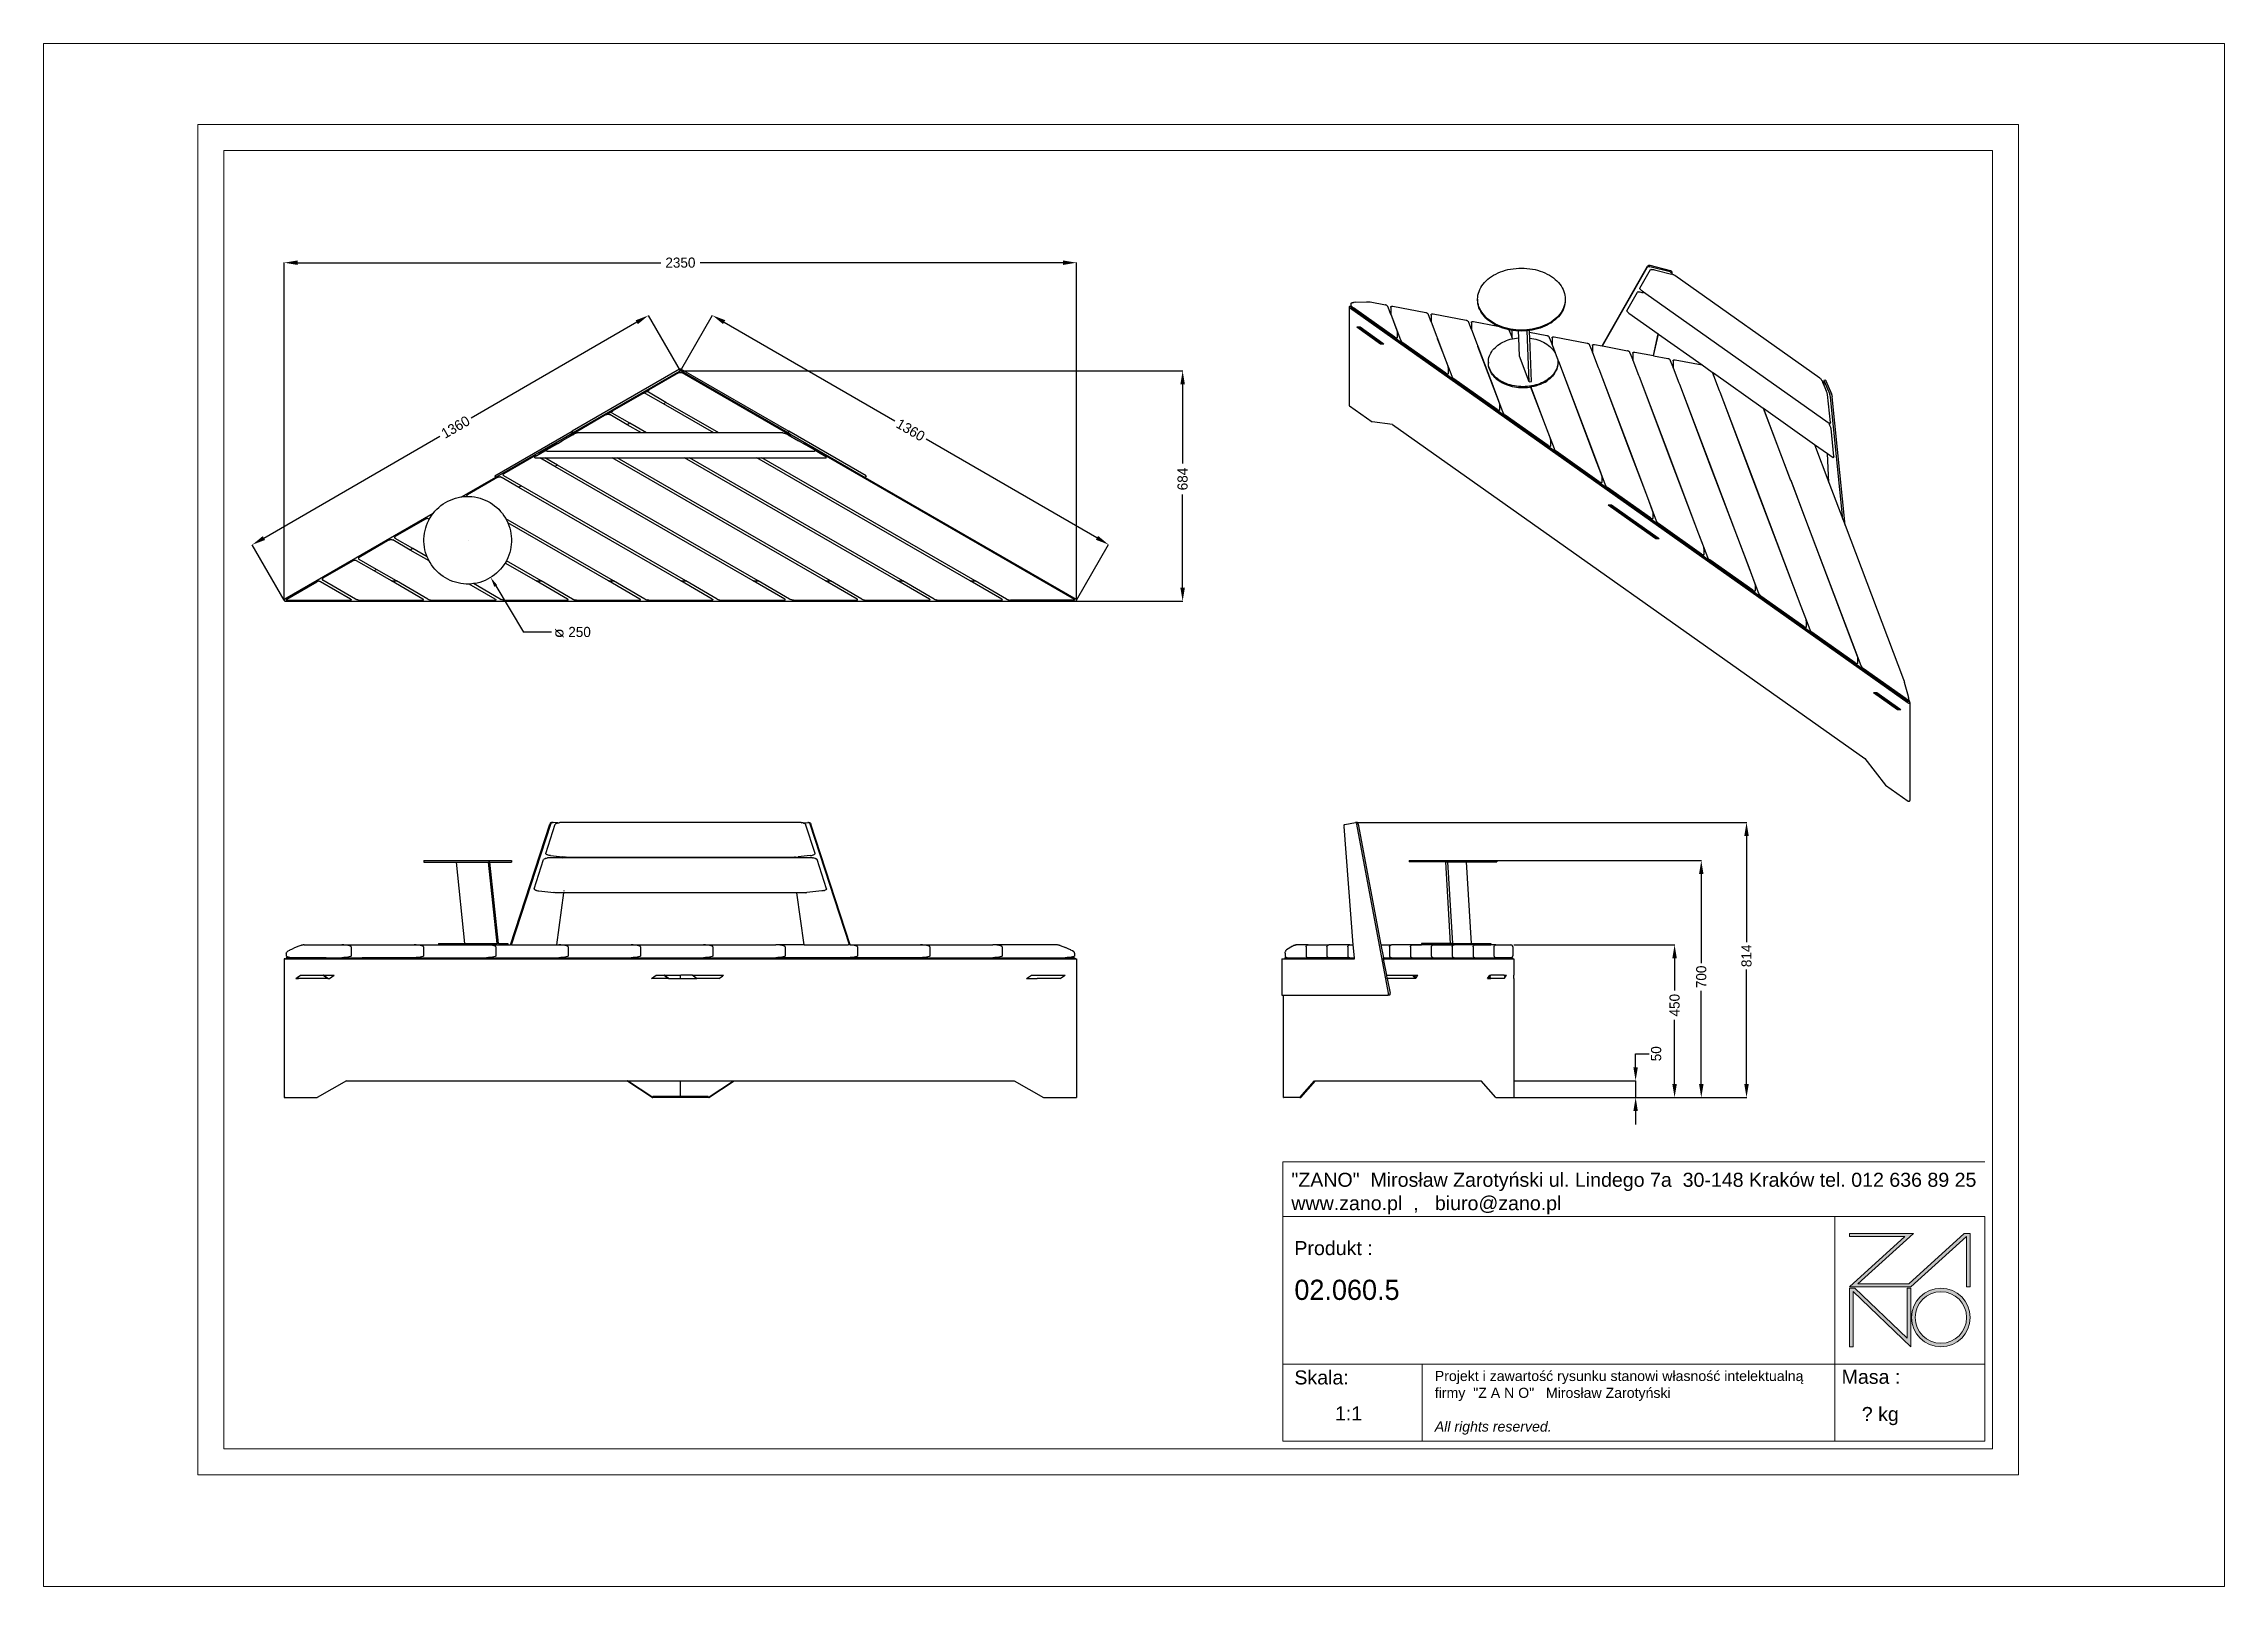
# Paper-space layout 'Layout1' of a CAD drawing. Header units: millimetres. Extents: x 15 to 242, y 17 to 178.
# The model-space entities are those that its viewports show. They can reach past a viewport. Long polylines and large blocks are cut down to what shows.
import ezdxf

# ---------------------------------------------------------------- set-up
doc = ezdxf.new("R2010")
doc.units = ezdxf.units.MM
doc.layers.add('DIMS', color=1, linetype='Continuous')
doc.layers.add('tabelka', color=155, linetype='Continuous')
doc.dimstyles.new('ISO-25', dxfattribs={"dimtxt": 2.5, "dimasz": 2.5, "dimexe": 1.25, "dimexo": 0.625, "dimtad": 1, "dimtxsty": 'Standard', "dimcen": 2.5, "dimadec": 0, "dimazin": 0, "dimtfac": 1, "dimtmove": 0, "dimatfit": 3, "dimfxl": 1, "dimarcsym": 0})
doc.dimstyles.get("Standard").update_dxf_attribs({"dimtxt": 0.18, "dimasz": 0.18, "dimexe": 0.18, "dimexo": 0.0625, "dimgap": 0.09, "dimtad": 0, "dimtih": 1, "dimtoh": 1, "dimdec": 4, "dimzin": 0, "dimdsep": 46, "dimtxsty": 'Standard', "dimcen": 0.09, "dimadec": 0, "dimazin": 0, "dimtfac": 1, "dimtdec": 4, "dimtofl": 0, "dimtmove": 0, "dimatfit": 3, "dimfxl": 1, "dimtolj": 1, "dimtzin": 0, "dimarcsym": 0})

psp = doc.layouts.get("Layout1")

msp = doc.modelspace()

# ---------------------------------------------------------------- texts
at = {"layer": 'tabelka', "lineweight": 5, "attachment_point": 1}
for s, insert, char_height, width in [('{\\fArial|b0|i0|c238|p34;"ZANO"  Mirosław Zarotyński ul. Lindego 7a  30-148 Kraków tel. 012 636 89 25\\Pwww.zano.pl  ,   biuro@zano.pl}', (3209.24472, 955.34392), 41.5951103, 2040.3804825), ('{\\fArial|b0|i0|c238|p34;Produkt : }', (3218.23473, 752.61711), 41.5951103, 265.2729768), ('{\\fCentury Gothic|b0|i0|c238|p34;02.060.5}', (3218.23473, 638.00274), 60, 849.3757029), ('{\\fArial|b0|i0|c238|p34;Skala: }', (3218.23473, 368.78422), 41.5951103, 191.6754415), ('{\\fArial|b0|i0|c238|p34;Masa :}', (4842.88281, 370.64527), 41.5951103, 200.4566301), ('{\\fArial|b0|i0|c238|p34;1:1}', (3338.67757, 261.96451), 41.5951103, 42.4817454), ('{\\fArial|b0|i0|c238|p34;? kg}', (4902.9243, 260.26608), 41.5951103, 290.5473994)]:
    msp.add_mtext(s, dxfattribs=dict(at, insert=insert, char_height=char_height, width=width))
at = {"layer": 'tabelka', "color": 1, "lineweight": 5, "insert": (3635.10809, 367.33768), "char_height": 30, "width": 1186.1198813, "attachment_point": 1}
msp.add_mtext('{\\fArial|b0|i0|c0|p34;Projekt i zawartość rysunku stanowi własność intelektualną firmy \\fArial|b0|i0|c238|p34; "Z A N O"   Mirosław Zarotyński\\fArial|b0|i1|c238|p34;\\P\\PAll rights reserved.}', dxfattribs=at)

# ---------------------------------------------------------------- blocks, each defined once
blk = doc.blocks.new('zano')
at = {"layer": 'Defpoints', "lineweight": 5}
for points in [[(6270.2, 3716.2), (6270.2, 3707.4), (6434.8, 3707.4), (6270.2, 3558.4), (6452.4, 3558.4), (6617.9, 3708.2), (6617.9, 3558.4), (6628.6, 3558.4), (6628.6, 3716.2), (6610.7, 3716.2), (6446.1, 3567.2), (6295.4, 3567.2), (6459.9, 3716.2), (6270.2, 3716.2), (6270.2, 3707.4)], [(6270.2, 3554.4), (6286.2, 3554.4), (6441.7, 3405.6), (6441.7, 3554.4), (6452.4, 3554.4), (6452.4, 3380.5), (6281, 3544.6), (6281, 3380.5), (6270.2, 3380.5)]]:
    blk.add_hatch(color=251, dxfattribs=at).paths.add_polyline_path(points)
h = blk.add_hatch(color=251, dxfattribs=at)
h.paths.add_polyline_path([(6454.7, 3467.4, 1), (6628.6, 3467.4, 1)])
h.paths.add_polyline_path([(6617.9, 3467.4, -1), (6465.4, 3467.4, -1)], flags=16)
at = {"layer": 'Defpoints', "color": 251, "lineweight": 5}
blk.add_lwpolyline([(6434.8, 3707.4), (6270.2, 3558.4), (6452.4, 3558.4), (6617.9, 3708.2), (6617.9, 3558.4), (6628.6, 3558.4), (6628.6, 3716.2), (6610.7, 3716.2), (6446.1, 3567.2), (6295.4, 3567.2), (6459.9, 3716.2), (6270.2, 3716.2), (6270.2, 3707.4), (6432.1, 3707.4)], dxfattribs=at)
for points in [[(6270.2, 3716.2), (6270.2, 3707.4), (6434.8, 3707.4), (6270.2, 3558.4), (6452.4, 3558.4), (6617.9, 3708.2), (6617.9, 3558.4), (6628.6, 3558.4), (6628.6, 3716.2), (6610.7, 3716.2), (6446.1, 3567.2), (6295.4, 3567.2), (6459.9, 3716.2), (6270.2, 3716.2), (6270.2, 3707.4)], [(6270.2, 3554.4), (6286.2, 3554.4), (6441.7, 3405.6), (6441.7, 3554.4), (6452.4, 3554.4), (6452.4, 3380.5), (6281, 3544.6), (6281, 3380.5), (6270.2, 3380.5)]]:
    blk.add_lwpolyline(points, close=True, dxfattribs=at)
for radius in [87, 76.3]:
    blk.add_circle((6541.7, 3467.4), radius, dxfattribs=at)
blk = doc.blocks.new('*D101')
at = {"layer": 'Defpoints', "color": 0}
for p in [(2571.5, 3656.1), (2571.5, 2654.9), (219.1, 2654.3)]:
    blk.add_point(p, dxfattribs=at)
at = {"layer": 'DIMS', "color": 0, "lineweight": -2}
for p, q in [((219.1, 2654.8), (219.1, 3656.6)), ((259.1, 3656.1), (1336.8, 3656.1)), ((2531.5, 3656.1), (1453.8, 3656.1)), ((2571.5, 2655.4), (2571.5, 3656.6))]:
    blk.add_line(p, q, dxfattribs=at)
at = {"layer": 'DIMS', "color": 0}
for points in [[(259.1, 3662.7), (259.1, 3649.4), (219.1, 3656.1)], [(2531.5, 3649.4), (2531.5, 3662.7), (2571.5, 3656.1)]]:
    blk.add_solid(points, dxfattribs=at)
at = {"layer": 'DIMS', "color": 0, "insert": (1395.3, 3656.1), "char_height": 30, "attachment_point": 5}
blk.add_mtext('2350', dxfattribs=at)
blk = doc.blocks.new('*D102')
at = {"layer": 'Defpoints', "color": 0}
for p in [(3869.7, 1228.6), (3870.2, 1178.6), (4231.4, 1178.6)]:
    blk.add_point(p, dxfattribs=at)
at = {"layer": 'DIMS', "color": 0, "lineweight": -2}
for p, q in [((4231.4, 1268.6), (4231.4, 1308.6)), ((4231.4, 1308.6), (4271.4, 1308.6)), ((3870.2, 1228.6), (4231.9, 1228.6)), ((3870.7, 1178.6), (4231.9, 1178.6)), ((4231.4, 1228.6), (4231.4, 1178.6)), ((4231.4, 1138.6), (4231.4, 1098.6))]:
    blk.add_line(p, q, dxfattribs=at)
at = {"layer": 'DIMS', "color": 0}
for points in [[(4224.7, 1268.6), (4238, 1268.6), (4231.4, 1228.6)], [(4238, 1138.6), (4224.7, 1138.6), (4231.4, 1178.6)]]:
    blk.add_solid(points, dxfattribs=at)
at = {"layer": 'DIMS', "color": 0, "insert": (4292.4, 1308.6), "char_height": 30, "attachment_point": 5, "rotation": 90}
blk.add_mtext('50', dxfattribs=at)
blk = doc.blocks.new('*D103')
at = {"layer": 'Defpoints', "color": 0}
for p in [(1395.3, 3335.1), (2568.3, 2651.6), (2886.4, 2651.6)]:
    blk.add_point(p, dxfattribs=at)
at = {"layer": 'DIMS', "color": 0, "lineweight": -2}
for p, q in [((1395.8, 3335.1), (2886.9, 3335.1)), ((2886.4, 3295.1), (2886.4, 3060.1)), ((2886.4, 2691.6), (2886.4, 2968.1)), ((2568.8, 2651.6), (2886.9, 2651.6))]:
    blk.add_line(p, q, dxfattribs=at)
at = {"layer": 'DIMS', "color": 0}
for points in [[(2893.1, 3295.1), (2879.7, 3295.1), (2886.4, 3335.1)], [(2879.7, 2691.6), (2893.1, 2691.6), (2886.4, 2651.6)]]:
    blk.add_solid(points, dxfattribs=at)
at = {"layer": 'DIMS', "color": 0, "insert": (2886.4, 3014.1), "char_height": 30, "attachment_point": 5, "rotation": 90}
blk.add_mtext('684', dxfattribs=at)
blk = doc.blocks.new('*D104')
at = {"layer": 'Defpoints', "color": 0}
for p in [(1300.3, 3499.4), (1395.3, 3335.1), (219.1, 2654.7)]:
    blk.add_point(p, dxfattribs=at)
at = {"layer": 'DIMS', "color": 0, "lineweight": -2}
for p, q in [((1395.3, 3335.2), (1300.2, 3499.5)), ((1265.7, 3479.4), (773.9, 3194.9)), ((158.7, 2839), (681.3, 3141.3)), ((219.1, 2654.7), (124, 2819.1))]:
    blk.add_line(p, q, dxfattribs=at)
at = {"layer": 'DIMS', "color": 0}
for points in [[(1269, 3473.6), (1262.3, 3485.1), (1300.3, 3499.4)], [(155.3, 2844.7), (162, 2833.2), (124.1, 2818.9)]]:
    blk.add_solid(points, dxfattribs=at)
at = {"layer": 'DIMS', "color": 0, "insert": (727.6, 3168.1), "char_height": 30, "attachment_point": 5, "rotation": 30.04926}
blk.add_mtext('\\A1;1360', dxfattribs=at)
blk = doc.blocks.new('*D105')
at = {"layer": 'Defpoints', "color": 0}
for p in [(1395.3, 3335.1), (2666.7, 2819.5), (2571.5, 2654.9)]:
    blk.add_point(p, dxfattribs=at)
at = {"layer": 'DIMS', "color": 0, "lineweight": -2}
for p, q in [((1395.4, 3335.2), (1490.6, 3499.9)), ((1525.2, 3479.7), (2032.3, 3186.4)), ((2632, 2839.5), (2124.9, 3132.8)), ((2571.5, 2655), (2666.8, 2819.7))]:
    blk.add_line(p, q, dxfattribs=at)
at = {"layer": 'DIMS', "color": 0}
for points in [[(1528.5, 3485.5), (1521.8, 3473.9), (1490.5, 3499.7)], [(2628.7, 2833.8), (2635.4, 2845.3), (2666.7, 2819.5)]]:
    blk.add_solid(points, dxfattribs=at)
at = {"layer": 'DIMS', "color": 0, "insert": (2078.6, 3159.6), "char_height": 30, "attachment_point": 5, "rotation": 329.95699}
blk.add_mtext('\\A1;1360', dxfattribs=at)
blk = doc.blocks.new('*D106')
at = {"layer": 'Defpoints', "color": 0}
for p in [(3869.7, 1631.6), (3870.2, 1178.6), (4347.1, 1178.6)]:
    blk.add_point(p, dxfattribs=at)
at = {"layer": 'DIMS', "color": 0, "lineweight": -2}
for p, q in [((3870.2, 1631.6), (4347.6, 1631.6)), ((4347.1, 1591.6), (4347.1, 1496.1)), ((4347.1, 1218.6), (4347.1, 1409.1)), ((3870.7, 1178.6), (4347.6, 1178.6))]:
    blk.add_line(p, q, dxfattribs=at)
at = {"layer": 'DIMS', "color": 0}
for points in [[(4353.7, 1591.6), (4340.4, 1591.6), (4347.1, 1631.6)], [(4340.4, 1218.6), (4353.7, 1218.6), (4347.1, 1178.6)]]:
    blk.add_solid(points, dxfattribs=at)
at = {"layer": 'DIMS', "color": 0, "insert": (4347.1, 1452.6), "char_height": 30, "attachment_point": 5, "rotation": 90}
blk.add_mtext('450', dxfattribs=at)
blk = doc.blocks.new('*D107')
at = {"layer": 'Defpoints', "color": 0}
for p in [(3404.1, 1995.1), (3869.7, 1178.6), (4560.6, 1178.6)]:
    blk.add_point(p, dxfattribs=at)
at = {"layer": 'DIMS', "color": 0, "lineweight": -2}
for p, q in [((3404.6, 1995.1), (4561.1, 1995.1)), ((4560.6, 1955.1), (4560.6, 1640.1)), ((4560.6, 1218.6), (4560.6, 1558.1)), ((3870.2, 1178.6), (4561.1, 1178.6))]:
    blk.add_line(p, q, dxfattribs=at)
at = {"layer": 'DIMS', "color": 0}
for points in [[(4567.3, 1955.1), (4554, 1955.1), (4560.6, 1995.1)], [(4554, 1218.6), (4567.3, 1218.6), (4560.6, 1178.6)]]:
    blk.add_solid(points, dxfattribs=at)
at = {"layer": 'DIMS', "color": 0, "insert": (4560.6, 1599.1), "char_height": 30, "attachment_point": 5, "rotation": 90}
blk.add_mtext('814', dxfattribs=at)
blk = doc.blocks.new('*D109')
at = {"layer": 'Defpoints', "color": 0}
for p in [(3818.9, 1881.6), (3869.7, 1178.6), (4426.3, 1178.6)]:
    blk.add_point(p, dxfattribs=at)
at = {"layer": 'DIMS', "color": 0, "lineweight": -2}
for p, q in [((3819.4, 1881.6), (4426.8, 1881.6)), ((4426.3, 1841.6), (4426.3, 1577.7)), ((4426.3, 1218.6), (4426.3, 1495.7)), ((3870.2, 1178.6), (4426.8, 1178.6))]:
    blk.add_line(p, q, dxfattribs=at)
at = {"layer": 'DIMS', "color": 0}
for points in [[(4433, 1841.6), (4419.7, 1841.6), (4426.3, 1881.6)], [(4419.7, 1218.6), (4433, 1218.6), (4426.3, 1178.6)]]:
    blk.add_solid(points, dxfattribs=at)
at = {"layer": 'DIMS', "color": 0, "insert": (4426.3, 1536.7), "char_height": 30, "attachment_point": 5, "rotation": 90}
blk.add_mtext('700', dxfattribs=at)
blk = doc.blocks.new('*D110')
at = {"layer": 'Defpoints', "color": 0}
for p in [(699.1, 2942.3), (831.7, 2722.4)]:
    blk.add_point(p, dxfattribs=at)
at = {"layer": 'DIMS', "color": 0}
for p, q in [((765.3, 2832.4), (765.5, 2832.4)), ((765.4, 2832.3), (765.4, 2832.5))]:
    blk.add_line(p, q, dxfattribs=at)
at = {"layer": 'DIMS', "color": 0, "lineweight": -2}
for p in [(847.2, 2696.7), (1012.3, 2559.8)]:
    blk.add_line(p, (929.8, 2559.8), dxfattribs=at)
at = {"layer": 'DIMS', "color": 0}
blk.add_solid([(851.5, 2699.3), (842.9, 2694.2), (831.7, 2722.4)], dxfattribs=at)
at = {"layer": 'DIMS', "color": 0, "insert": (1075.8, 2559.8), "char_height": 30, "attachment_point": 5}
blk.add_mtext('\\A1;{\\fArial|b0|i0|c238|p34;\\H1.0833x;ᴓ }250', dxfattribs=at)

# ---------------------------------------------------------------- dimensions: what is measured, and where the dimension line sits
at = {"layer": 'DIMS'}
dim = msp.add_linear_dim(base=(2571.48016, 3656.06611), p1=(219.14204, 2654.32455), p2=(2571.48016, 2654.90023), text='2350', dimstyle='ISO-25', override={"dimscale": 1, "dimtxt": 30, "dimasz": 40, "dimexe": 0.5, "dimexo": 0.5, "dimgap": 6, "dimtad": 0, "dimtih": 1, "dimtoh": 1, "dimdec": 0, "dimlfac": 1, "dimzin": 0, "dimadec": 2, "dimtfac": 2, "dimtdec": 1, "dimtzin": 0}, dxfattribs=at)
dim.commit()
dim.dimension.update_dxf_attribs({"geometry": '*D101', "text_midpoint": (1395.3111, 3656.06611)})
dim = msp.add_linear_dim(base=(1300.30778, 3499.39133), p1=(219.08879, 2654.67052), p2=(1395.33506, 3335.12554), angle=30.049255251, text='1360', dimstyle='Standard', override={"dimtxt": 30, "dimasz": 40, "dimgap": 6, "dimtih": 0, "dimdec": 0}, dxfattribs=at)
dim.commit()
dim.dimension.update_dxf_attribs({"geometry": '*D104', "text_midpoint": (727.56743, 3168.06273), "dimtype": 161})
dim = msp.add_aligned_dim(p1=(1395.33506, 3335.12554), p2=(2571.48016, 2654.90023), distance=190.14289, text='1360', dimstyle='Standard', override={"dimtxt": 30, "dimasz": 40, "dimgap": 6, "dimtih": 0, "dimtoh": 0, "dimdec": 0}, dxfattribs=at)
dim.commit()
dim.dimension.update_dxf_attribs({"geometry": '*D105', "text_midpoint": (2078.60263, 3159.61005)})
for base, p1, p2, text, override, picture, middle in [((2886.41172, 2651.59539), (1395.33506, 3335.12554), (2568.30112, 2651.59539), '684', {"dimtxt": 30, "dimasz": 40, "dimexe": 0.5, "dimexo": 0.5, "dimgap": 6, "dimtad": 0, "dimtih": 1, "dimtoh": 1, "dimdec": 0, "dimzin": 0, "dimtxsty": 'Standard', "dimadec": 2, "dimtfac": 2, "dimtdec": 1, "dimtzin": 0}, '*D103', (2886.41172, 3014.06513)), ((4560.6476, 1178.58075), (3404.12883, 1995.12696), (3869.71019, 1178.58075), '814', {"dimtxt": 30, "dimasz": 40, "dimexe": 0.5, "dimexo": 0.5, "dimgap": 6, "dimtad": 0, "dimtih": 1, "dimtoh": 1, "dimdec": 0, "dimzin": 0, "dimadec": 2, "dimtfac": 2, "dimtdec": 1, "dimtzin": 0}, '*D107', (4560.6476, 1599.11289)), ((4426.33935, 1178.59728), (3818.85063, 1881.59728), (3869.71019, 1178.59728), '700', {"dimtxt": 30, "dimasz": 40, "dimexe": 0.5, "dimexo": 0.5, "dimgap": 6, "dimtad": 0, "dimtih": 1, "dimtoh": 1, "dimdec": 0, "dimzin": 0, "dimadec": 2, "dimtfac": 2, "dimtdec": 1, "dimtzin": 0}, '*D109', (4426.33935, 1536.6604)), ((4347.06999, 1178.58075), (3869.69632, 1631.58075), (3870.21019, 1178.58075), '450', {"dimtxt": 30, "dimasz": 40, "dimexe": 0.5, "dimexo": 0.5, "dimgap": 6, "dimtad": 0, "dimtih": 1, "dimtoh": 1, "dimdec": 0, "dimzin": 0, "dimadec": 2, "dimtfac": 2, "dimtdec": 1, "dimtzin": 0}, '*D106', (4347.06999, 1452.59331)), ((4231.38093, 1178.58075), (3869.71019, 1228.58075), (3870.21019, 1178.58075), '50', {"dimtxt": 30, "dimasz": 40, "dimexe": 0.5, "dimexo": 0.5, "dimgap": 6, "dimtad": 0, "dimtih": 1, "dimtoh": 1, "dimdec": 0, "dimzin": 0, "dimtxsty": 'Standard', "dimadec": 2, "dimtfac": 2, "dimtdec": 1, "dimtzin": 0}, '*D102', (4292.38093, 1308.58075))]:
    dim = msp.add_linear_dim(base=base, p1=p1, p2=p2, angle=270, text=text, dimstyle='ISO-25', override=override, dxfattribs=at)
    dim.commit()
    dim.dimension.update_dxf_attribs({"geometry": picture, "text_midpoint": middle, "dimtype": 160, "text_rotation": 90})
dim = msp.add_diameter_dim_2p(p1=(699.06216, 2942.33489), p2=(831.71317, 2722.42874), text='{\\fArial|b0|i0|c238|p34;\\H1.0833x;ᴓ }250', dimstyle='Standard', override={"dimtxt": 30, "dimasz": 30, "dimgap": 6}, dxfattribs=at)
dim.commit()
dim.dimension.update_dxf_attribs({"geometry": '*D110', "text_midpoint": (1075.82031, 2559.78872), "dimtype": 163})

# ---------------------------------------------------------------- linework, layer by layer
for p, q in [((3822.82087, 3625.68755), (3829.85686, 3628.61943)), ((3829.85686, 3628.61943), (3837.13931, 3631.23314)), ((3837.13931, 3631.23314), (3844.63949, 3633.51835)), ((3844.63949, 3633.51835), (3852.32778, 3635.46605)), ((3852.32778, 3635.46605), (3860.17386, 3637.06855)), ((3860.17386, 3637.06855), (3868.14675, 3638.31952)), ((3868.14675, 3638.31952), (3876.21498, 3639.21404)), ((3876.21498, 3639.21404), (3884.34673, 3639.74856)), ((3884.34673, 3639.74856), (3892.50988, 3639.92098)), ((3892.50988, 3639.92098), (3900.67224, 3639.73062)), ((3900.67224, 3639.73062), (3908.80158, 3639.17823)), ((3908.80158, 3639.17823), (3916.86583, 3638.26599)), ((3916.86583, 3638.26599), (3924.83315, 3636.9975)), ((3924.83315, 3636.9975), (3932.6721, 3635.37777)), ((3932.6721, 3635.37777), (3940.35176, 3633.41319)), ((3940.35176, 3633.41319), (3947.8418, 3631.11151)), ((3947.8418, 3631.11151), (3955.11266, 3628.48181)), ((3955.11266, 3628.48181), (3962.13567, 3625.53448)), ((4131.96495, 3409.06561), (4266.62716, 3645.45131)), ((4132.55292, 3408.95421), (4265.33311, 3642.03623)), ((4243.77136, 3580.24099), (4275.18375, 3635.38223)), ((4265.33311, 3642.03623), (4265.93208, 3642.79634)), ((4265.93208, 3642.79634), (4266.79035, 3643.44359)), ((4267.22613, 3646.21142), (4266.62716, 3645.45131)), ((4266.79035, 3643.44359), (4267.86489, 3643.94552)), ((4268.0844, 3646.85867), (4267.22613, 3646.21142)), ((4267.86489, 3643.94552), (4269.10181, 3644.27696)), ((4269.15894, 3647.3606), (4268.0844, 3646.85867)), ((4269.10181, 3644.27696), (4270.43909, 3644.42129)), ((4270.39586, 3647.69204), (4269.15894, 3647.3606)), ((4271.73313, 3647.83637), (4270.39586, 3647.69204)), ((4270.43909, 3644.42129), (4271.80966, 3644.37128)), ((4273.10371, 3647.78636), (4271.73313, 3647.83637)), ((4271.80966, 3644.37128), (4273.14481, 3644.12943)), ((4274.43886, 3647.54451), (4273.10371, 3647.78636)), ((4333.74867, 3628.47286), (4273.14481, 3644.12943)), ((4335.04271, 3631.88794), (4274.43886, 3647.54451)), ((4275.18375, 3635.38223), (4275.41867, 3635.62469)), ((4275.41867, 3635.62469), (4276.0801, 3636.05491)), ((4277.30883, 3636.24539), (4276.0801, 3636.05491)), ((4277.30883, 3636.24539), (4279.30323, 3636.29701)), ((4279.30323, 3636.29701), (4281.79551, 3636.08755)), ((4281.79551, 3636.08755), (4284.6607, 3635.62751)), ((4284.6607, 3635.62751), (4287.75513, 3634.93997)), ((4287.75513, 3634.93997), (4290.92363, 3634.0594)), ((4290.92363, 3634.0594), (4337.67411, 3621.98175)), ((4333.74867, 3628.47286), (4335.01, 3628.04037)), ((4335.01, 3628.04037), (4336.16283, 3627.428)), ((4336.30405, 3631.45545), (4335.04271, 3631.88794)), ((4336.16283, 3627.428), (4337.14935, 3626.66644)), ((4337.45688, 3630.84308), (4336.30405, 3631.45545)), ((4337.14935, 3626.66644), (4337.92008, 3625.79389)), ((4338.44339, 3630.08152), (4337.45688, 3630.84308)), ((4339.21413, 3629.20897), (4338.44339, 3630.08152)), ((4338.86145, 3621.70617), (4339.91025, 3626.37741)), ((4339.73043, 3628.26919), (4339.21413, 3629.20897)), ((4339.96641, 3627.30929), (4339.73043, 3628.26919)), ((4339.91025, 3626.37741), (4339.96641, 3627.30929)), ((3763.35749, 3559.66002), (3764.64766, 3565.36231)), ((3764.64766, 3565.36231), (3766.44164, 3570.99607)), ((3766.44164, 3570.99607), (3768.73236, 3576.53906)), ((3768.73236, 3576.53906), (3771.51076, 3581.96941)), ((3771.51076, 3581.96941), (3774.76589, 3587.26569)), ((3774.76589, 3587.26569), (3778.4849, 3592.40699)), ((3778.4849, 3592.40699), (3782.65312, 3597.37303)), ((3782.65312, 3597.37303), (3787.25409, 3602.1442)), ((3787.25409, 3602.1442), (3792.26965, 3606.70168)), ((3792.26965, 3606.70168), (3797.68001, 3611.02748)), ((3797.68001, 3611.02748), (3803.46382, 3615.10453)), ((3803.46382, 3615.10453), (3809.59826, 3618.91674)), ((3809.59826, 3618.91674), (3816.05911, 3622.44906)), ((3816.05911, 3622.44906), (3822.82087, 3625.68755)), ((3962.13567, 3625.53448), (3968.88309, 3622.28114)), ((3968.88309, 3622.28114), (3975.32829, 3618.73464)), ((3975.32829, 3618.73464), (3981.44586, 3614.90898)), ((3981.44586, 3614.90898), (3987.21162, 3610.81924)), ((3987.21162, 3610.81924), (3992.60285, 3606.48157)), ((3992.60285, 3606.48157), (3997.59825, 3601.91309)), ((3997.59825, 3601.91309), (4002.17811, 3597.13183)), ((4002.17811, 3597.13183), (4006.32436, 3592.15665)), ((4006.32436, 3592.15665), (4010.02064, 3587.0072)), ((4010.02064, 3587.0072), (4013.25235, 3581.7038)), ((4013.25235, 3581.7038), (4016.00675, 3576.26737)), ((4016.00675, 3576.26737), (4018.27296, 3570.71937)), ((4018.27296, 3570.71937), (4020.04204, 3565.0817)), ((4020.04204, 3565.0817), (4021.307, 3559.3766)), ((4205.65899, 3513.33864), (4237.07139, 3568.47988)), ((4237.07139, 3568.47988), (4237.3063, 3568.72234)), ((4237.3063, 3568.72234), (4237.96773, 3569.15256)), ((4239.19647, 3569.34304), (4237.96773, 3569.15256)), ((4239.19647, 3569.34304), (4241.19086, 3569.39465)), ((4241.19086, 3569.39465), (4243.68314, 3569.18519)), ((4243.68314, 3569.18519), (4246.54833, 3568.72516)), ((4244.0188, 3579.26636), (4243.77136, 3580.24099)), ((4244.24451, 3578.62363), (4244.0188, 3579.26636)), ((4245.16187, 3577.34872), (4244.24451, 3578.62363)), ((4245.93214, 3576.42087), (4245.16187, 3577.34872)), ((4247.47712, 3574.96315), (4245.93214, 3576.42087)), ((4246.54833, 3568.72516), (4249.64276, 3568.03762)), ((4248.81607, 3573.85981), (4247.47712, 3574.96315)), ((4250.90112, 3572.35899), (4248.81607, 3573.85981)), ((4249.64276, 3568.03762), (4252.81126, 3567.15705)), ((4250.90112, 3572.35899), (4261.39368, 3564.93984)), ((4261.39368, 3564.93984), (4252.81126, 3567.15705)), ((4261.39368, 3564.93984), (4802.68839, 3182.19754)), ((4338.36028, 3621.82249), (4337.67411, 3621.98175)), ((4337.92008, 3625.79389), (4338.43638, 3624.85411)), ((4338.34125, 3621.73775), (4338.36028, 3621.82249)), ((4338.36028, 3621.82249), (4338.6162, 3622.96233)), ((4338.86145, 3621.70617), (4338.36028, 3621.82249)), ((4338.43638, 3624.85411), (4338.67237, 3623.89421)), ((4338.67237, 3623.89421), (4338.6162, 3622.96233)), ((4338.82852, 3621.55954), (4338.86145, 3621.70617)), ((4339.56942, 3621.54186), (4338.86145, 3621.70617)), ((4341.45306, 3620.91872), (4339.56942, 3621.54186)), ((4343.1269, 3620.3917), (4341.45306, 3620.91872)), ((4344.90309, 3619.60075), (4343.1269, 3620.3917)), ((4346.20671, 3619.01478), (4344.90309, 3619.60075)), ((4347.67325, 3618.13991), (4346.20671, 3619.01478)), ((4778.2881, 3313.65786), (4347.67325, 3618.13991)), ((3380.73649, 3524.89908), (3380.59991, 3524.41354)), ((3380.59991, 3524.41354), (3380.61519, 3523.91862)), ((3380.61519, 3523.91862), (3380.7816, 3523.43776)), ((3380.61519, 3523.91862), (3380.61864, 3233.13985)), ((3381.01845, 3525.3522), (3380.73649, 3524.89908)), ((3380.7816, 3523.43776), (3381.09126, 3522.99377)), ((3381.43242, 3525.75143), (3381.01845, 3525.3522)), ((3381.09126, 3522.99377), (3381.52947, 3522.6077)), ((3381.95877, 3526.07785), (3381.43242, 3525.75143)), ((3381.52947, 3522.6077), (5040.40871, 2349.65757)), ((3382.57257, 3526.31597), (3381.95877, 3526.07785)), ((3383.24469, 3526.4545), (3382.57257, 3526.31597)), ((3383.94329, 3526.48689), (3383.24469, 3526.4545)), ((3384.63524, 3526.41159), (3383.94329, 3526.48689)), ((3384.63524, 3526.41159), (3388.96029, 3525.59219)), ((3385.94404, 3535.06076), (3386.59328, 3535.96161)), ((3385.94404, 3535.06076), (3385.94411, 3529.50455)), ((3386.05808, 3529.06655), (3385.94411, 3529.50455)), ((3386.05808, 3529.06655), (3386.69067, 3527.83852)), ((3386.42842, 3525.26498), (5041.17636, 2355.21468)), ((3390.27219, 3524.53676), (3386.42842, 3525.26498)), ((3386.42842, 3525.26498), (3386.42844, 3523.16488)), ((3386.46942, 3523.1359), (3386.42844, 3523.16488)), ((3389.2569, 3521.1437), (3386.46942, 3523.1359)), ((3386.85185, 3536.2783), (3386.59328, 3535.96161)), ((3386.69067, 3527.83852), (3387.17911, 3527.26164)), ((3387.47587, 3536.53868), (3386.85185, 3536.2783)), ((3387.17911, 3527.26164), (3388.96029, 3525.59219)), ((3387.47587, 3536.53868), (3389.51878, 3537.29182)), ((3388.96029, 3525.59219), (3389.10513, 3525.45643)), ((3389.10513, 3525.45643), (3390.04092, 3524.70663)), ((3389.2569, 3521.1437), (3390.52656, 3520.24594)), ((3390.61564, 3537.51047), (3389.51878, 3537.29182)), ((3390.04092, 3524.70663), (3390.27219, 3524.53676)), ((3390.27219, 3524.53676), (3393.30828, 3522.30672)), ((3390.56754, 3520.23817), (3390.52656, 3520.24594)), ((3390.56754, 3520.23817), (3453.36438, 3475.81415)), ((3390.61564, 3537.51047), (3394.12984, 3538.09433)), ((3516.13032, 3435.46088), (3393.30828, 3522.30672)), ((3395.8443, 3538.24874), (3394.12984, 3538.09433)), ((3400.90046, 3538.64114), (3395.8443, 3538.24874)), ((3400.90046, 3538.64114), (3432.09585, 3540.24629)), ((3432.09585, 3540.24629), (3433.52134, 3540.28654)), ((3433.52134, 3540.28654), (3435.14885, 3540.27268)), ((3435.14885, 3540.27268), (3436.89678, 3540.20538)), ((3436.89678, 3540.20538), (3438.67748, 3540.08802)), ((3438.67748, 3540.08802), (3440.40166, 3539.9265)), ((3440.40166, 3539.9265), (3441.98286, 3539.7289)), ((3441.98286, 3539.7289), (3442.31378, 3539.68888)), ((3442.31378, 3539.68888), (3443.58768, 3539.48226)), ((3443.58768, 3539.48226), (3488.48348, 3530.97651)), ((3489.64471, 3530.67316), (3488.48348, 3530.97651)), ((3490.81577, 3530.2054), (3489.64471, 3530.67316)), ((3491.93794, 3529.5967), (3490.81577, 3530.2054)), ((3492.95496, 3528.87758), (3491.93794, 3529.5967)), ((3493.49186, 3528.39621), (3492.95496, 3528.87758)), ((3494.42047, 3527.54029), (3493.49186, 3528.39621)), ((3495.13407, 3526.64707), (3494.42047, 3527.54029)), ((3495.54175, 3525.87167), (3495.13407, 3526.64707)), ((3496.02552, 3524.94583), (3495.54175, 3525.87167)), ((3496.02552, 3524.94583), (3504.04291, 3503.78919)), ((3504.04291, 3503.78919), (3504.4479, 3503.71246)), ((3504.04291, 3503.78919), (3504.37233, 3502.9199)), ((3504.20235, 3523.35411), (3504.30275, 3524.13908)), ((3504.20235, 3523.35411), (3504.20257, 3504.96934)), ((3504.20257, 3504.96934), (3504.40624, 3503.89642)), ((3504.30275, 3524.13908), (3504.50572, 3524.94904)), ((3504.66321, 3502.86479), (3504.37233, 3502.9199)), ((3504.37233, 3502.9199), (3522.59379, 3454.83624)), ((3504.4479, 3503.71246), (3504.40624, 3503.89642)), ((3504.4479, 3503.71246), (3504.47442, 3503.70744)), ((3504.60516, 3503.01799), (3504.47442, 3503.70744)), ((3504.50572, 3524.94904), (3504.89907, 3525.59091)), ((3504.60516, 3503.01799), (3504.66321, 3502.86479)), ((3504.66321, 3502.86479), (3533.53494, 3426.67671)), ((3504.89907, 3525.59091), (3505.48999, 3526.07922)), ((3505.48999, 3526.07922), (3506.14394, 3526.54165)), ((3506.14394, 3526.54165), (3507.03355, 3526.81426)), ((3507.03355, 3526.81426), (3507.93482, 3526.93668)), ((3507.93482, 3526.93668), (3508.98004, 3527.00354)), ((3508.98004, 3527.00354), (3510.15762, 3526.87024)), ((3510.15762, 3526.87024), (3608.25106, 3508.28592)), ((3608.25106, 3508.28592), (3609.41229, 3507.98257)), ((3609.41229, 3507.98257), (3610.58335, 3507.51481)), ((3610.58335, 3507.51481), (3611.70552, 3506.90611)), ((3611.70552, 3506.90611), (3612.72254, 3506.18699)), ((3613.25944, 3505.70562), (3612.72254, 3506.18699)), ((3613.25944, 3505.70562), (3614.18805, 3504.8497)), ((3614.18805, 3504.8497), (3614.90165, 3503.95648)), ((3615.30933, 3503.18108), (3614.90165, 3503.95648)), ((3615.30933, 3503.18108), (3615.7931, 3502.25524)), ((3615.7931, 3502.25524), (3623.81048, 3481.0986)), ((3623.96993, 3500.66352), (3624.07032, 3501.44849)), ((3623.96993, 3500.66352), (3623.97015, 3482.27875)), ((3624.07032, 3501.44849), (3624.2733, 3502.25845)), ((3624.2733, 3502.25845), (3624.66665, 3502.90032)), ((3624.66665, 3502.90032), (3625.25757, 3503.38863)), ((3625.25757, 3503.38863), (3625.91152, 3503.85106)), ((3625.91152, 3503.85106), (3626.80113, 3504.12367)), ((3626.80113, 3504.12367), (3627.7024, 3504.24609)), ((3627.7024, 3504.24609), (3628.74761, 3504.31295)), ((3628.74761, 3504.31295), (3629.9252, 3504.17965)), ((3629.9252, 3504.17965), (3728.01864, 3485.59534)), ((3762.30695, 3548.14005), (3762.57623, 3553.9117)), ((3762.55073, 3542.36782), (3762.30695, 3548.14005)), ((3762.30695, 3548.14005), (3762.30699, 3545.31162)), ((3762.55076, 3539.53939), (3762.30699, 3545.31162)), ((3763.30659, 3536.61782), (3762.55073, 3542.36782)), ((3763.30662, 3533.78939), (3762.55076, 3539.53939)), ((3762.57623, 3553.9117), (3763.35749, 3559.66002)), ((3764.57155, 3530.91272), (3763.30659, 3536.61782)), ((3764.57159, 3528.08429), (3763.30662, 3533.78939)), ((3766.34063, 3525.27505), (3764.57155, 3530.91272)), ((3766.34066, 3522.44662), (3764.57159, 3528.08429)), ((3768.60684, 3519.72705), (3766.34063, 3525.27505)), ((3768.60687, 3516.89862), (3766.34066, 3522.44662)), ((3771.36124, 3514.29062), (3768.60684, 3519.72705)), ((3771.36127, 3511.46219), (3768.60687, 3516.89862)), ((3774.59295, 3508.98721), (3771.36124, 3514.29062)), ((3774.59298, 3506.15879), (3771.36127, 3511.46219)), ((3778.28923, 3503.83776), (3774.59295, 3508.98721)), ((3778.28926, 3501.00934), (3774.59298, 3506.15879)), ((3782.43548, 3498.86259), (3778.28923, 3503.83776)), ((3782.43551, 3496.03416), (3778.28926, 3501.00934)), ((3787.01534, 3494.08133), (3782.43548, 3498.86259)), ((4001.96047, 3498.62139), (3997.3595, 3493.85022)), ((4006.12868, 3503.58743), (4001.96047, 3498.62139)), ((4006.12872, 3500.759), (4001.9605, 3495.79296)), ((4009.8477, 3508.72873), (4006.12868, 3503.58743)), ((4009.84773, 3505.9003), (4006.12872, 3500.759)), ((4013.10283, 3514.02501), (4009.8477, 3508.72873)), ((4013.10286, 3511.19658), (4009.84773, 3505.9003)), ((4015.88123, 3519.45536), (4013.10283, 3514.02501)), ((4015.88127, 3516.62693), (4013.10286, 3511.19658)), ((4018.17194, 3524.99835), (4015.88123, 3519.45536)), ((4018.17198, 3522.16992), (4015.88127, 3516.62693)), ((4019.96593, 3530.63211), (4018.17194, 3524.99835)), ((4019.96596, 3527.80368), (4018.17198, 3522.16992)), ((4021.25609, 3536.3344), (4019.96593, 3530.63211)), ((4021.25613, 3533.50597), (4019.96596, 3527.80368)), ((4022.03736, 3542.08271), (4021.25609, 3536.3344)), ((4022.03739, 3539.25429), (4021.25613, 3533.50597)), ((4021.307, 3559.3766), (4022.06286, 3553.6266)), ((4022.24396, 3546.51091), (4022.03736, 3542.08271)), ((4022.30667, 3545.02595), (4022.03739, 3539.25429)), ((4022.06286, 3553.6266), (4022.30664, 3547.85437)), ((4022.30664, 3547.85437), (4022.24396, 3546.51091)), ((4022.24396, 3546.51091), (4022.30667, 3545.02595)), ((4022.30664, 3547.85437), (4022.30667, 3545.02595)), ((4205.65899, 3513.33864), (4205.61497, 3512.57011)), ((4205.69389, 3512.03116), (4205.61497, 3512.57011)), ((4205.69389, 3512.03116), (4206.30627, 3510.9719)), ((4206.79905, 3510.24026), (4206.30627, 3510.9719)), ((4206.79905, 3510.24026), (4208.12922, 3508.93443)), ((4209.11455, 3508.08113), (4208.12922, 3508.93443)), ((4209.11455, 3508.08113), (4211.19961, 3506.58031)), ((4211.19961, 3506.58031), (4298.60893, 3444.77434)), ((3403.44835, 3465.39021), (3409.04835, 3465.43048)), ((3403.44835, 3465.39021), (3474.15973, 3415.39112)), ((3409.04835, 3465.43048), (3413.34786, 3465.4614)), ((3409.04835, 3465.43048), (3476.98813, 3417.39116)), ((3413.34786, 3465.4614), (3481.28764, 3417.42208)), ((3453.40537, 3475.80638), (3453.36438, 3475.81415)), ((3453.40537, 3475.80638), (3461.36787, 3470.15499)), ((3461.40885, 3470.14722), (3461.36787, 3470.15499)), ((3461.40885, 3470.14722), (3467.02478, 3466.15506)), ((3467.06576, 3466.1473), (3467.02478, 3466.15506)), ((3467.06576, 3466.1473), (3880.93479, 3173.48479)), ((3516.13032, 3435.46088), (3518.38676, 3433.95499)), ((3519.44716, 3433.29331), (3518.38676, 3433.95499)), ((3520.36317, 3432.90555), (3519.44716, 3433.29331)), ((3521.54782, 3432.48282), (3520.36317, 3432.90555)), ((3522.19414, 3432.39874), (3521.54782, 3432.48282)), ((3522.63853, 3432.58017), (3522.19414, 3432.39874)), ((3522.59379, 3454.83624), (3522.84338, 3453.96322)), ((3522.99472, 3433.0729), (3522.63853, 3432.58017)), ((3523.19106, 3452.52159), (3522.84338, 3453.96322)), ((3522.99472, 3433.0729), (3523.20573, 3433.49251)), ((3523.19106, 3452.52159), (3523.20551, 3451.87728)), ((3523.20551, 3451.87728), (3523.20573, 3433.49251)), ((3623.81048, 3481.0986), (3624.21547, 3481.02187)), ((3623.81048, 3481.0986), (3624.1399, 3480.22931)), ((3623.97015, 3482.27875), (3624.17382, 3481.20583)), ((3624.43079, 3480.1742), (3624.1399, 3480.22931)), ((3624.1399, 3480.22931), (3640.8766, 3436.06372)), ((3624.21547, 3481.02187), (3624.17382, 3481.20583)), ((3624.21547, 3481.02187), (3624.242, 3481.01685)), ((3624.37273, 3480.3274), (3624.242, 3481.01685)), ((3624.37273, 3480.3274), (3624.43079, 3480.1742)), ((3624.43079, 3480.1742), (3641.16749, 3436.00861)), ((3641.16749, 3436.00861), (3640.8766, 3436.06372)), ((3640.8766, 3436.06372), (3641.74266, 3433.77832)), ((3641.16749, 3436.00861), (3642.03355, 3433.72321)), ((3642.03355, 3433.72321), (3641.74266, 3433.77832)), ((3641.74266, 3433.77832), (3642.60872, 3431.49293)), ((3642.03355, 3433.72321), (3642.8996, 3431.43782)), ((3728.01864, 3485.59534), (3729.17986, 3485.29198)), ((3729.17986, 3485.29198), (3730.35092, 3484.82422)), ((3730.35092, 3484.82422), (3731.4731, 3484.21552)), ((3731.4731, 3484.21552), (3732.49011, 3483.4964)), ((3733.02702, 3483.01503), (3732.49011, 3483.4964)), ((3733.02702, 3483.01503), (3733.95563, 3482.15911)), ((3733.95563, 3482.15911), (3734.66923, 3481.26589)), ((3735.07691, 3480.49049), (3734.66923, 3481.26589)), ((3735.07691, 3480.49049), (3735.56068, 3479.56465)), ((3735.56068, 3479.56465), (3743.57806, 3458.40801)), ((3743.57806, 3458.40801), (3743.98305, 3458.33128)), ((3743.57806, 3458.40801), (3743.90748, 3457.53872)), ((3743.73751, 3477.97293), (3743.8379, 3478.7579)), ((3743.73751, 3477.97293), (3743.73772, 3459.58816)), ((3743.73772, 3459.58816), (3743.94139, 3458.51524)), ((3743.8379, 3478.7579), (3744.04087, 3479.56787)), ((3744.19837, 3457.48361), (3743.90748, 3457.53872)), ((3743.90748, 3457.53872), (3760.64418, 3413.37313)), ((3743.90748, 3457.53872), (3760.64418, 3413.37313)), ((3743.98305, 3458.33128), (3743.94139, 3458.51524)), ((3743.98305, 3458.33128), (3744.00957, 3458.32626)), ((3744.14031, 3457.63681), (3744.00957, 3458.32626)), ((3744.04087, 3479.56787), (3744.43423, 3480.20973)), ((3744.14031, 3457.63681), (3744.19837, 3457.48361)), ((3744.19837, 3457.48361), (3760.93507, 3413.31802)), ((3744.19837, 3457.48361), (3760.93507, 3413.31802)), ((3744.43423, 3480.20973), (3745.02514, 3480.69804)), ((3745.02514, 3480.69804), (3745.6791, 3481.16047)), ((3745.6791, 3481.16047), (3746.56871, 3481.43308)), ((3746.56871, 3481.43308), (3747.46997, 3481.5555)), ((3746.56871, 3481.43308), (3747.46997, 3481.5555)), ((3747.46997, 3481.5555), (3748.51519, 3481.62236)), ((3747.46997, 3481.5555), (3748.51519, 3481.62236)), ((3748.51519, 3481.62236), (3749.69278, 3481.48906)), ((3748.51519, 3481.62236), (3749.69278, 3481.48906)), ((3749.69278, 3481.48906), (3822.24558, 3467.74355)), ((3749.69278, 3481.48906), (3822.24558, 3467.74355)), ((3787.01537, 3491.2529), (3782.43551, 3496.03416)), ((3792.01074, 3489.51285), (3787.01534, 3494.08133)), ((3792.01077, 3486.68442), (3787.01537, 3491.2529)), ((3797.40196, 3485.17518), (3792.01074, 3489.51285)), ((3797.402, 3482.34675), (3792.01077, 3486.68442)), ((3803.16773, 3481.08544), (3797.40196, 3485.17518)), ((3803.16777, 3478.25702), (3797.402, 3482.34675)), ((3809.28529, 3477.25977), (3803.16773, 3481.08544)), ((3809.28533, 3474.43135), (3803.16777, 3478.25702)), ((3815.7305, 3473.71327), (3809.28529, 3477.25977)), ((3815.73053, 3470.88485), (3809.28533, 3474.43135)), ((3822.47792, 3470.45994), (3815.7305, 3473.71327)), ((3822.24558, 3467.74355), (3815.73053, 3470.88485)), ((3822.47795, 3467.63151), (3822.24558, 3467.74355)), ((3829.50092, 3467.51261), (3822.47792, 3470.45994)), ((3829.50096, 3464.68418), (3822.47795, 3467.63151)), ((3836.77179, 3464.88291), (3829.50092, 3467.51261)), ((3836.77183, 3462.05448), (3829.50096, 3464.68418)), ((3844.26183, 3462.58123), (3836.77179, 3464.88291)), ((3844.26187, 3459.7528), (3836.77183, 3462.05448)), ((3851.94148, 3460.61665), (3844.26183, 3462.58123)), ((3851.94152, 3457.78822), (3844.26187, 3459.7528)), ((3859.78044, 3458.99691), (3851.94148, 3460.61665)), ((3855.20269, 3457.11438), (3851.94152, 3457.78822)), ((3855.20269, 3457.11438), (3855.32826, 3456.87406)), ((3855.20269, 3457.11438), (3855.32826, 3456.87406)), ((3859.78047, 3456.16849), (3855.20269, 3457.11438)), ((3855.32826, 3456.87406), (3863.34564, 3435.71742)), ((3855.32826, 3456.87406), (3863.34564, 3435.71742)), ((3867.74776, 3457.72843), (3859.78044, 3458.99691)), ((3863.54183, 3455.56964), (3859.78047, 3456.16849)), ((3863.34564, 3435.71742), (3863.75063, 3435.64069)), ((3863.34564, 3435.71742), (3863.67506, 3434.84813)), ((3863.34564, 3435.71742), (3863.75063, 3435.64069)), ((3863.34564, 3435.71742), (3863.67506, 3434.84813)), ((3863.50508, 3455.28234), (3863.54183, 3455.56964)), ((3863.50508, 3455.28234), (3863.54183, 3455.56964)), ((3863.50508, 3455.28234), (3863.5053, 3436.89757)), ((3863.50508, 3455.28234), (3863.5053, 3436.89757)), ((3863.5053, 3436.89757), (3863.70897, 3435.82465)), ((3863.5053, 3436.89757), (3863.70897, 3435.82465)), ((3867.74779, 3454.9), (3863.54183, 3455.56964)), ((3863.96594, 3434.79302), (3863.67506, 3434.84813)), ((3863.67506, 3434.84813), (3865.40517, 3430.28262)), ((3863.96594, 3434.79302), (3863.67506, 3434.84813)), ((3863.67506, 3434.84813), (3865.40517, 3430.28262)), ((3863.75063, 3435.64069), (3863.70897, 3435.82465)), ((3863.75063, 3435.64069), (3863.70897, 3435.82465)), ((3863.75063, 3435.64069), (3863.77715, 3435.63567)), ((3863.75063, 3435.64069), (3863.77715, 3435.63567)), ((3863.90789, 3434.94622), (3863.77715, 3435.63567)), ((3863.90789, 3434.94622), (3863.77715, 3435.63567)), ((3863.90789, 3434.94622), (3863.96594, 3434.79302)), ((3863.90789, 3434.94622), (3863.96594, 3434.79302)), ((3863.96594, 3434.79302), (3865.65451, 3430.33715)), ((3863.96594, 3434.79302), (3865.65451, 3430.33715)), ((3875.812, 3456.81619), (3867.74776, 3457.72843)), ((3875.81204, 3453.98776), (3867.74779, 3454.9)), ((3871.69969, 3431.57183), (3878.02141, 3432.56373)), ((3883.94135, 3456.2638), (3875.812, 3456.81619)), ((3883.8264, 3453.44318), (3875.81204, 3453.98776)), ((3878.02141, 3432.56373), (3884.41873, 3433.27299)), ((3884.63498, 3433.2872), (3883.8264, 3453.44318)), ((3883.94138, 3453.43537), (3883.8264, 3453.44318)), ((3892.1037, 3456.07344), (3883.94135, 3456.2638)), ((3892.10374, 3453.24501), (3883.94138, 3453.43537)), ((3884.41873, 3433.27299), (3884.63498, 3433.2872)), ((3886.84123, 3378.29134), (3884.63498, 3433.2872)), ((3900.26686, 3456.24586), (3892.1037, 3456.07344)), ((3900.2669, 3453.41743), (3892.10374, 3453.24501)), ((3908.39861, 3456.78038), (3900.26686, 3456.24586)), ((3908.39864, 3453.95196), (3900.2669, 3453.41743)), ((3916.46684, 3457.6749), (3908.39861, 3456.78038)), ((3909.44364, 3454.06781), (3908.39864, 3453.95196)), ((3916.46688, 3454.84647), (3909.44364, 3454.06781)), ((3915.51945, 3302.61391), (3909.44364, 3454.06781)), ((3924.43973, 3458.92587), (3916.46684, 3457.6749)), ((3916.51461, 3454.85396), (3916.46688, 3454.84647)), ((3924.43976, 3456.09744), (3916.51461, 3454.85396)), ((3916.71552, 3449.84573), (3916.51461, 3454.85396)), ((3916.71552, 3449.84573), (3967.55379, 3440.21416)), ((3916.71552, 3449.84573), (3967.55379, 3440.21416)), ((3917.4154, 3432.39956), (3916.71552, 3449.84573)), ((3917.4154, 3432.39956), (3922.96817, 3431.5155)), ((3922.56837, 3303.94955), (3917.4154, 3432.39956)), ((3932.2858, 3460.52837), (3924.43973, 3458.92587)), ((3932.28584, 3457.69994), (3924.43976, 3456.09744)), ((3939.9741, 3462.47607), (3932.2858, 3460.52837)), ((3939.97413, 3459.64764), (3932.28584, 3457.69994)), ((3947.47427, 3464.76128), (3939.9741, 3462.47607)), ((3947.47431, 3461.93285), (3939.97413, 3459.64764)), ((3954.75673, 3467.37498), (3947.47427, 3464.76128)), ((3954.75676, 3464.54656), (3947.47431, 3461.93285)), ((3961.79272, 3470.30687), (3954.75673, 3467.37498)), ((3961.79275, 3467.47844), (3954.75676, 3464.54656)), ((3968.55448, 3473.54536), (3961.79272, 3470.30687)), ((3968.55451, 3470.71693), (3961.79275, 3467.47844)), ((3967.55379, 3440.21416), (3968.71502, 3439.9108)), ((3967.55379, 3440.21416), (3968.71502, 3439.9108)), ((3975.01533, 3477.07768), (3968.55448, 3473.54536)), ((3975.01536, 3474.24925), (3968.55451, 3470.71693)), ((3968.71502, 3439.9108), (3969.88608, 3439.44304)), ((3968.71502, 3439.9108), (3969.88608, 3439.44304)), ((3969.88608, 3439.44304), (3971.00825, 3438.83434)), ((3969.88608, 3439.44304), (3971.00825, 3438.83434)), ((3971.00825, 3438.83434), (3972.02527, 3438.11523)), ((3971.00825, 3438.83434), (3972.02527, 3438.11523)), ((3972.56217, 3437.63385), (3972.02527, 3438.11523)), ((3972.56217, 3437.63385), (3972.02527, 3438.11523)), ((3972.56217, 3437.63385), (3973.49078, 3436.77793)), ((3972.56217, 3437.63385), (3973.49078, 3436.77793)), ((3973.49078, 3436.77793), (3974.20438, 3435.88471)), ((3973.49078, 3436.77793), (3974.20438, 3435.88471)), ((3974.61206, 3435.10931), (3974.20438, 3435.88471)), ((3974.61206, 3435.10931), (3974.20438, 3435.88471)), ((3974.61206, 3435.10931), (3975.09583, 3434.18348)), ((3974.61206, 3435.10931), (3975.09583, 3434.18348)), ((3981.14976, 3480.88989), (3975.01533, 3477.07768)), ((3981.1498, 3478.06146), (3975.01536, 3474.24925)), ((3975.09583, 3434.18348), (3983.11322, 3413.02683)), ((3975.09583, 3434.18348), (3983.11322, 3413.02683)), ((3986.93358, 3484.96693), (3981.14976, 3480.88989)), ((3986.93361, 3482.13851), (3981.1498, 3478.06146)), ((3983.27266, 3432.59175), (3983.37306, 3433.37672)), ((3983.27266, 3432.59175), (3983.37306, 3433.37672)), ((3983.27266, 3432.59175), (3983.27288, 3414.20698)), ((3983.27266, 3432.59175), (3983.27288, 3414.20698)), ((3983.37306, 3433.37672), (3983.57603, 3434.18669)), ((3983.37306, 3433.37672), (3983.57603, 3434.18669)), ((3983.57603, 3434.18669), (3983.96938, 3434.82855)), ((3983.57603, 3434.18669), (3983.96938, 3434.82855)), ((3983.96938, 3434.82855), (3984.5603, 3435.31686)), ((3983.96938, 3434.82855), (3984.5603, 3435.31686)), ((3984.5603, 3435.31686), (3985.21425, 3435.77929)), ((3984.5603, 3435.31686), (3985.21425, 3435.77929)), ((3985.21425, 3435.77929), (3986.10386, 3436.0519)), ((3985.21425, 3435.77929), (3986.10386, 3436.0519)), ((3986.10386, 3436.0519), (3987.00513, 3436.17432)), ((3986.10386, 3436.0519), (3987.00513, 3436.17432)), ((3992.34394, 3489.29274), (3986.93358, 3484.96693)), ((3992.34397, 3486.46431), (3986.93361, 3482.13851)), ((3987.00513, 3436.17432), (3988.05035, 3436.24118)), ((3987.00513, 3436.17432), (3988.05035, 3436.24118)), ((3988.05035, 3436.24118), (3989.22793, 3436.10788)), ((3988.05035, 3436.24118), (3989.22793, 3436.10788)), ((3989.22793, 3436.10788), (4087.32137, 3417.52357)), ((3989.22793, 3436.10788), (4087.32137, 3417.52357)), ((3997.3595, 3493.85022), (3992.34394, 3489.29274)), ((3997.35954, 3491.02179), (3992.34397, 3486.46431)), ((4001.9605, 3495.79296), (3997.35954, 3491.02179)), ((4284.11931, 3380.23917), (4298.60893, 3444.77434)), ((4284.62508, 3380.14335), (4299.06397, 3444.45258)), ((4298.60893, 3444.77434), (4299.06397, 3444.45258)), ((4299.06397, 3444.45258), (4428.58612, 3352.86919)), ((3474.15973, 3415.39112), (3476.98813, 3417.39116)), ((3474.15973, 3415.39112), (3484.05924, 3415.46232)), ((3476.98813, 3417.39116), (3481.28764, 3417.42208)), ((3481.28764, 3417.42208), (3484.05924, 3415.46232)), ((3533.53494, 3426.67671), (3533.98385, 3425.69622)), ((3533.98385, 3425.69622), (3534.40353, 3424.90026)), ((3534.40353, 3424.90026), (3535.02852, 3423.84109)), ((3535.02852, 3423.84109), (3535.80721, 3422.73677)), ((3535.80721, 3422.73677), (3536.70055, 3421.64268)), ((3536.70055, 3421.64268), (3537.66375, 3420.61369)), ((3537.66375, 3420.61369), (3538.64851, 3419.70139)), ((3538.64851, 3419.70139), (3539.18536, 3419.22979)), ((3539.18536, 3419.22979), (3540.11091, 3418.50452)), ((3667.99063, 3328.08247), (3540.11091, 3418.50452)), ((3642.8996, 3431.43782), (3642.60872, 3431.49293)), ((3642.60872, 3431.49293), (3658.8479, 3388.64023)), ((3642.8996, 3431.43782), (3659.21672, 3388.37943)), ((3658.8479, 3388.64023), (3659.21672, 3388.37943)), ((3658.8479, 3388.64023), (3674.45411, 3347.45783)), ((3659.21672, 3388.37943), (3685.39526, 3319.2983)), ((3760.93507, 3413.31802), (3760.64418, 3413.37313)), ((3760.64418, 3413.37313), (3761.51024, 3411.08773)), ((3760.93507, 3413.31802), (3760.64418, 3413.37313)), ((3760.64418, 3413.37313), (3761.51024, 3411.08773)), ((3760.93507, 3413.31802), (3761.80112, 3411.03262)), ((3760.93507, 3413.31802), (3761.80112, 3411.03262)), ((3761.80112, 3411.03262), (3761.51024, 3411.08773)), ((3761.51024, 3411.08773), (3762.3763, 3408.80234)), ((3761.80112, 3411.03262), (3761.51024, 3411.08773)), ((3761.51024, 3411.08773), (3762.3763, 3408.80234)), ((3761.80112, 3411.03262), (3762.66718, 3408.74723)), ((3761.80112, 3411.03262), (3762.66718, 3408.74723)), ((3762.66718, 3408.74723), (3762.3763, 3408.80234)), ((3762.3763, 3408.80234), (3810.70821, 3281.26181)), ((3762.66718, 3408.74723), (3762.3763, 3408.80234)), ((3762.3763, 3408.80234), (3795.14565, 3322.32903)), ((3762.66718, 3408.74723), (3811.07704, 3281.00102)), ((3762.66718, 3408.74723), (3795.39756, 3322.37676)), ((3794.31433, 3365.6366), (3794.9338, 3370.19445)), ((3794.9338, 3370.19445), (3795.95678, 3374.71581)), ((3795.95678, 3374.71581), (3797.37923, 3379.18283)), ((3797.37923, 3379.18283), (3799.19554, 3383.57788)), ((3799.19554, 3383.57788), (3801.39854, 3387.88361)), ((3801.39854, 3387.88361), (3803.97954, 3392.08304)), ((3803.97954, 3392.08304), (3806.92835, 3396.15959)), ((3806.92835, 3396.15959), (3810.23334, 3400.09717)), ((3810.23334, 3400.09717), (3813.88145, 3403.88024)), ((3813.88145, 3403.88024), (3817.8583, 3407.49388)), ((3817.8583, 3407.49388), (3822.14819, 3410.92382)), ((3822.14819, 3410.92382), (3826.73419, 3414.15652)), ((3826.73419, 3414.15652), (3831.59819, 3417.17922)), ((3831.59819, 3417.17922), (3836.72101, 3419.98001)), ((3836.72101, 3419.98001), (3842.08243, 3422.54781)), ((3842.08243, 3422.54781), (3847.66128, 3424.87251)), ((3847.66128, 3424.87251), (3853.43555, 3426.94492)), ((3853.43555, 3426.94492), (3859.38246, 3428.75687)), ((3859.38246, 3428.75687), (3865.40517, 3430.28262)), ((3865.40517, 3430.28262), (3865.47852, 3430.3012)), ((3865.47852, 3430.3012), (3865.65451, 3430.33715)), ((3865.65451, 3430.33715), (3871.69969, 3431.57183)), ((3915.51945, 3302.61391), (3886.84123, 3378.29134)), ((3922.96817, 3431.5155), (3929.18369, 3430.23121)), ((3929.18369, 3430.23121), (3935.2729, 3428.67349)), ((3935.2729, 3428.67349), (3941.21177, 3426.84848)), ((3941.21177, 3426.84848), (3946.97686, 3424.76339)), ((3946.97686, 3424.76339), (3952.54541, 3422.42644)), ((3952.54541, 3422.42644), (3957.89545, 3419.84687)), ((3957.89545, 3419.84687), (3963.00587, 3417.03484)), ((3963.00587, 3417.03484), (3967.8565, 3414.00146)), ((3967.8565, 3414.00146), (3972.42819, 3410.7587)), ((3972.42819, 3410.7587), (3976.7029, 3407.31935)), ((3976.7029, 3407.31935), (3980.66376, 3403.69699)), ((3980.66376, 3403.69699), (3984.29515, 3399.90592)), ((3983.11322, 3413.02683), (3983.51821, 3412.9501)), ((3983.11322, 3413.02683), (3983.44264, 3412.15754)), ((3983.11322, 3413.02683), (3983.51821, 3412.9501)), ((3983.11322, 3413.02683), (3983.44264, 3412.15754)), ((3983.27288, 3414.20698), (3983.47655, 3413.13406)), ((3983.27288, 3414.20698), (3983.47655, 3413.13406)), ((3983.73352, 3412.10243), (3983.44264, 3412.15754)), ((3983.44264, 3412.15754), (4000.17934, 3367.99195)), ((3983.73352, 3412.10243), (3983.44264, 3412.15754)), ((3983.44264, 3412.15754), (3992.1376, 3389.21286)), ((3983.51821, 3412.9501), (3983.47655, 3413.13406)), ((3983.51821, 3412.9501), (3983.47655, 3413.13406)), ((3983.51821, 3412.9501), (3983.54473, 3412.94508)), ((3983.51821, 3412.9501), (3983.54473, 3412.94508)), ((3983.67547, 3412.25563), (3983.54473, 3412.94508)), ((3983.67547, 3412.25563), (3983.54473, 3412.94508)), ((3983.67547, 3412.25563), (3983.73352, 3412.10243)), ((3983.67547, 3412.25563), (3983.73352, 3412.10243)), ((3983.73352, 3412.10243), (4000.47022, 3367.93684)), ((3983.73352, 3412.10243), (3992.85166, 3388.04105)), ((3984.29515, 3399.90592), (3987.58272, 3395.9611)), ((3987.58272, 3395.9611), (3990.5135, 3391.87809)), ((3990.5135, 3391.87809), (3992.1376, 3389.21286)), ((3992.1376, 3389.21286), (3992.85166, 3388.04105)), ((3992.85166, 3388.04105), (3993.07593, 3387.67301)), ((3999.12774, 3371.47944), (3999.46248, 3369.96973)), ((3999.12774, 3371.47944), (4000.47022, 3367.93684)), ((3999.46248, 3369.96973), (3999.47981, 3369.83789)), ((3999.47981, 3369.83789), (4000.0618, 3365.41054)), ((3999.47981, 3369.83789), (4000.17934, 3367.99195)), ((4000.47022, 3367.93684), (4000.17934, 3367.99195)), ((4000.17934, 3367.99195), (4001.04539, 3365.70656)), ((4000.47022, 3367.93684), (4000.17934, 3367.99195)), ((4000.17934, 3367.99195), (4001.04539, 3365.70656)), ((4000.47022, 3367.93684), (4001.33628, 3365.65145)), ((4000.47022, 3367.93684), (4001.33628, 3365.65145)), ((4087.32137, 3417.52357), (4088.4826, 3417.22021)), ((4088.4826, 3417.22021), (4089.65366, 3416.75245)), ((4089.65366, 3416.75245), (4090.77583, 3416.14376)), ((4090.77583, 3416.14376), (4091.79285, 3415.42464)), ((4092.32975, 3414.94326), (4091.79285, 3415.42464)), ((4092.32975, 3414.94326), (4093.25836, 3414.08734)), ((4093.25836, 3414.08734), (4093.97196, 3413.19412)), ((4094.37964, 3412.41872), (4093.97196, 3413.19412)), ((4094.37964, 3412.41872), (4094.86341, 3411.49289)), ((4094.86341, 3411.49289), (4102.88079, 3390.33624)), ((4102.88079, 3390.33624), (4103.28578, 3390.25951)), ((4102.88079, 3390.33624), (4103.21021, 3389.46695)), ((4103.04024, 3409.90116), (4103.14063, 3410.68613)), ((4103.04024, 3409.90116), (4103.04046, 3391.51639)), ((4103.04046, 3391.51639), (4103.24413, 3390.44347)), ((4103.14063, 3410.68613), (4103.34361, 3411.4961)), ((4103.5011, 3389.41184), (4103.21021, 3389.46695)), ((4103.21021, 3389.46695), (4119.94691, 3345.30136)), ((4103.28578, 3390.25951), (4103.24413, 3390.44347)), ((4103.28578, 3390.25951), (4103.31231, 3390.25449)), ((4103.44304, 3389.56504), (4103.31231, 3390.25449)), ((4103.34361, 3411.4961), (4103.73696, 3412.13796)), ((4103.44304, 3389.56504), (4103.5011, 3389.41184)), ((4103.5011, 3389.41184), (4120.2378, 3345.24625)), ((4103.73696, 3412.13796), (4104.32788, 3412.62627)), ((4104.32788, 3412.62627), (4104.98183, 3413.0887)), ((4104.98183, 3413.0887), (4105.87144, 3413.36132)), ((4105.87144, 3413.36132), (4106.77271, 3413.48373)), ((4106.77271, 3413.48373), (4107.81792, 3413.55059)), ((4107.81792, 3413.55059), (4108.99551, 3413.41729)), ((4108.99551, 3413.41729), (4131.96495, 3409.06561)), ((4131.96495, 3409.06561), (4132.55292, 3408.95421)), ((4132.55292, 3408.95421), (4207.08895, 3394.83298)), ((4208.25017, 3394.52962), (4207.08895, 3394.83298)), ((4209.42123, 3394.06186), (4208.25017, 3394.52962)), ((4210.54341, 3393.45317), (4209.42123, 3394.06186)), ((4211.56042, 3392.73405), (4210.54341, 3393.45317)), ((4212.09733, 3392.25267), (4211.56042, 3392.73405)), ((4213.02594, 3391.39675), (4212.09733, 3392.25267)), ((4213.73954, 3390.50353), (4213.02594, 3391.39675)), ((4214.14722, 3389.72813), (4213.73954, 3390.50353)), ((4214.63099, 3388.8023), (4214.14722, 3389.72813)), ((4214.63099, 3388.8023), (4222.64837, 3367.64565)), ((4222.64837, 3367.64565), (4223.05336, 3367.56892)), ((4222.64837, 3367.64565), (4222.97779, 3366.77636)), ((4222.80782, 3387.21058), (4222.90821, 3387.99554)), ((4222.80782, 3387.21058), (4222.80803, 3368.8258)), ((4222.80803, 3368.8258), (4223.0117, 3367.75288)), ((4222.90821, 3387.99554), (4223.11118, 3388.80551)), ((4223.05336, 3367.56892), (4223.0117, 3367.75288)), ((4223.05336, 3367.56892), (4223.07988, 3367.5639)), ((4223.21062, 3366.87445), (4223.07988, 3367.5639)), ((4223.11118, 3388.80551), (4223.50454, 3389.44737)), ((4223.21062, 3366.87445), (4223.26868, 3366.72125)), ((4223.50454, 3389.44737), (4224.09545, 3389.93568)), ((4224.09545, 3389.93568), (4224.74941, 3390.39811)), ((4224.74941, 3390.39811), (4225.63902, 3390.67073)), ((4225.63902, 3390.67073), (4226.54028, 3390.79314)), ((4226.54028, 3390.79314), (4227.5855, 3390.86)), ((4227.5855, 3390.86), (4228.76309, 3390.7267)), ((4228.76309, 3390.7267), (4284.11931, 3380.23917)), ((4284.11931, 3380.23917), (4284.62508, 3380.14335)), ((4284.62508, 3380.14335), (4326.85653, 3372.14239)), ((4326.85653, 3372.14239), (4328.01775, 3371.83903)), ((4328.01775, 3371.83903), (4329.18881, 3371.37127)), ((4329.18881, 3371.37127), (4330.31099, 3370.76258)), ((4330.31099, 3370.76258), (4331.328, 3370.04346)), ((4331.86491, 3369.56208), (4331.328, 3370.04346)), ((4331.86491, 3369.56208), (4332.79351, 3368.70616)), ((4332.79351, 3368.70616), (4333.50711, 3367.81294)), ((4333.9148, 3367.03754), (4333.50711, 3367.81294)), ((4333.9148, 3367.03754), (4334.39857, 3366.11171)), ((4343.27212, 3366.75678), (4343.86303, 3367.24509)), ((4343.86303, 3367.24509), (4344.51699, 3367.70752)), ((4344.51699, 3367.70752), (4345.40659, 3367.98014)), ((4345.40659, 3367.98014), (4346.30786, 3368.10255)), ((4346.30786, 3368.10255), (4347.35308, 3368.16941)), ((4347.35308, 3368.16941), (4348.53066, 3368.03611)), ((4348.53066, 3368.03611), (4428.58612, 3352.86919)), ((746.48143, 2961.15924), (1393.30112, 3334.60076)), ((1392.80112, 3340.08558), (1073.56037, 3155.77185)), ((1393.30112, 3334.60076), (1076.06037, 3151.44173)), ((1390.10496, 3329.29135), (1300.49727, 3277.55633)), ((1390.10496, 3329.29135), (1391.39149, 3329.8837)), ((1391.39149, 3329.8837), (1392.87407, 3330.29591)), ((1392.80112, 3340.08558), (1393.26743, 3340.32318)), ((1392.87407, 3330.29591), (1394.13203, 3330.46168)), ((1393.26743, 3340.32318), (1393.75603, 3340.51074)), ((1395.30112, 3335.75546), (1393.30112, 3334.60076)), ((1393.8486, 3334.86423), (1393.30112, 3334.60076)), ((1393.75603, 3340.51074), (1394.26156, 3340.64619)), ((1394.42988, 3335.04121), (1393.8486, 3334.86423)), ((1394.13203, 3330.46168), (1394.47835, 3330.50732)), ((1394.26156, 3340.64619), (1394.77847, 3340.72807)), ((1395.03126, 3335.12812), (1394.42988, 3335.04121)), ((1394.47835, 3330.50732), (1396.12388, 3330.50732)), ((1394.77847, 3340.72807), (1395.30112, 3340.75546)), ((1395.63886, 3335.12295), (1395.03126, 3335.12812)), ((1395.30112, 3340.75546), (1395.82376, 3340.72807)), ((1395.30112, 3335.75546), (1397.36008, 3334.56671)), ((1396.23867, 3335.02582), (1395.63886, 3335.12295)), ((1395.82376, 3340.72807), (1396.34067, 3340.64619)), ((1396.12388, 3330.50732), (1396.4702, 3330.46168)), ((1396.81686, 3334.83897), (1396.23867, 3335.02582)), ((1396.34067, 3340.64619), (1396.8462, 3340.51074)), ((1396.4702, 3330.46168), (1397.72816, 3330.29591)), ((1397.36008, 3334.56671), (1396.81686, 3334.83897)), ((1396.8462, 3340.51074), (1397.3348, 3340.32318)), ((1397.3348, 3340.32318), (1397.80112, 3340.08558)), ((1714.54186, 3151.44173), (1397.36008, 3334.56671)), ((1397.72816, 3330.29591), (1399.21074, 3329.8837)), ((1397.80112, 3340.08558), (1717.04186, 3155.77185)), ((1399.21074, 3329.8837), (1400.49727, 3329.29135)), ((1713.89011, 3148.35392), (1400.49727, 3329.29135)), ((3667.99063, 3328.08247), (3670.24707, 3326.57658)), ((3671.30748, 3325.9149), (3670.24707, 3326.57658)), ((3672.22348, 3325.52714), (3671.30748, 3325.9149)), ((3673.40813, 3325.10441), (3672.22348, 3325.52714)), ((3674.05445, 3325.02033), (3673.40813, 3325.10441)), ((3674.49884, 3325.20176), (3674.05445, 3325.02033)), ((3674.45411, 3347.45783), (3674.70369, 3346.5848)), ((3674.85504, 3325.69449), (3674.49884, 3325.20176)), ((3675.05137, 3345.14318), (3674.70369, 3346.5848)), ((3674.85504, 3325.69449), (3675.06605, 3326.1141)), ((3675.05137, 3345.14318), (3675.06583, 3344.49887)), ((3675.06583, 3344.49887), (3675.06605, 3326.1141)), ((3685.39526, 3319.2983), (3685.84416, 3318.31781)), ((3685.84416, 3318.31781), (3686.26385, 3317.52185)), ((3686.26385, 3317.52185), (3686.88884, 3316.46267)), ((3686.88884, 3316.46267), (3687.66753, 3315.35836)), ((3687.66753, 3315.35836), (3688.56087, 3314.26427)), ((3688.56087, 3314.26427), (3689.52407, 3313.23528)), ((3689.52407, 3313.23528), (3690.50883, 3312.32298)), ((3690.50883, 3312.32298), (3691.04567, 3311.85138)), ((3691.04567, 3311.85138), (3691.97123, 3311.12611)), ((3819.85095, 3220.70406), (3691.97123, 3311.12611)), ((3794.10082, 3361.06024), (3794.31433, 3365.6366)), ((3794.29411, 3356.48343), (3794.10082, 3361.06024)), ((3794.10082, 3361.06024), (3794.10086, 3358.23181)), ((3794.29414, 3353.65501), (3794.10086, 3358.23181)), ((3794.89343, 3351.92424), (3794.29411, 3356.48343)), ((3794.89347, 3349.09581), (3794.29414, 3353.65501)), ((3795.89643, 3347.40066), (3794.89343, 3351.92424)), ((3795.89646, 3344.57223), (3794.89347, 3349.09581)), ((3795.39756, 3322.37676), (3795.14565, 3322.32903)), ((3795.14565, 3322.32903), (3806.73893, 3291.73613)), ((3795.39756, 3322.37676), (3807.10776, 3291.47534)), ((3797.29913, 3342.93054), (3795.89643, 3347.40066)), ((3797.29917, 3340.10211), (3795.89646, 3344.57223)), ((3799.09602, 3338.53152), (3797.29913, 3342.93054)), ((3799.09605, 3335.70309), (3797.29917, 3340.10211)), ((3801.27998, 3334.22096), (3799.09602, 3338.53152)), ((3801.28002, 3331.39253), (3799.09605, 3335.70309)), ((3803.84241, 3330.01588), (3801.27998, 3334.22096)), ((3803.84245, 3327.18745), (3801.28002, 3331.39253)), ((3806.7732, 3325.93287), (3803.84241, 3330.01588)), ((3806.77323, 3323.10444), (3803.84245, 3327.18745)), ((3810.06077, 3321.98805), (3806.7732, 3325.93287)), ((3810.0608, 3319.15962), (3806.77323, 3323.10444)), ((3813.69215, 3318.19698), (3810.06077, 3321.98805)), ((3813.69219, 3315.36855), (3810.0608, 3319.15962)), ((3817.65302, 3314.57462), (3813.69215, 3318.19698)), ((3813.69219, 3315.36855), (3817.65305, 3311.74619)), ((3821.92773, 3311.13527), (3817.65302, 3314.57462)), ((3817.65305, 3311.74619), (3821.92776, 3308.30685)), ((3826.49942, 3307.89251), (3821.92773, 3311.13527)), ((3821.92776, 3308.30685), (3826.49945, 3305.06408)), ((3831.35004, 3304.85913), (3826.49942, 3307.89251)), ((3826.49945, 3305.06408), (3831.35008, 3302.0307)), ((3836.46046, 3302.0471), (3831.35004, 3304.85913)), ((3915.51945, 3302.61391), (3922.56837, 3303.94955)), ((3962.75772, 3304.71475), (3957.6349, 3301.91396)), ((3967.62173, 3307.73745), (3962.75772, 3304.71475)), ((3962.75775, 3301.88632), (3967.62176, 3304.90903)), ((3972.20772, 3310.97015), (3967.62173, 3307.73745)), ((3967.62176, 3304.90903), (3972.20776, 3308.14173)), ((3976.49761, 3314.40009), (3972.20772, 3310.97015)), ((3976.49764, 3311.57166), (3972.20776, 3308.14173)), ((3980.47446, 3318.01373), (3976.49761, 3314.40009)), ((3980.47449, 3315.1853), (3976.49764, 3311.57166)), ((3984.12258, 3321.7968), (3980.47446, 3318.01373)), ((3984.12261, 3318.96837), (3980.47449, 3315.1853)), ((3987.42756, 3325.73438), (3984.12258, 3321.7968)), ((3987.4276, 3322.90595), (3984.12261, 3318.96837)), ((3990.37637, 3329.81093), (3987.42756, 3325.73438)), ((3990.37641, 3326.9825), (3987.4276, 3322.90595)), ((3992.95737, 3334.01036), (3990.37637, 3329.81093)), ((3990.37641, 3326.9825), (3992.95741, 3331.18193)), ((3995.16038, 3338.31609), (3992.95737, 3334.01036)), ((3992.95741, 3331.18193), (3995.16041, 3335.48767)), ((3996.97669, 3342.71114), (3995.16038, 3338.31609)), ((3996.97672, 3339.88271), (3995.16041, 3335.48767)), ((3998.39914, 3347.17816), (3996.97669, 3342.71114)), ((3998.39917, 3344.34973), (3996.97672, 3339.88271)), ((3999.42212, 3351.69952), (3998.39914, 3347.17816)), ((3999.42215, 3348.87109), (3998.39917, 3344.34973)), ((4000.04158, 3356.25737), (3999.42212, 3351.69952)), ((4000.04162, 3353.42894), (3999.42215, 3348.87109)), ((4000.19241, 3359.49026), (4000.04158, 3356.25737)), ((4000.25513, 3358.0053), (4000.04162, 3353.42894)), ((4000.0618, 3365.41054), (4000.25509, 3360.83373)), ((4000.25509, 3360.83373), (4000.19241, 3359.49026)), ((4000.19241, 3359.49026), (4000.25513, 3358.0053)), ((4000.25509, 3360.83373), (4000.25513, 3358.0053)), ((4001.33628, 3365.65145), (4001.04539, 3365.70656)), ((4001.04539, 3365.70656), (4001.91145, 3363.42116)), ((4001.33628, 3365.65145), (4001.04539, 3365.70656)), ((4001.04539, 3365.70656), (4001.91145, 3363.42116)), ((4001.33628, 3365.65145), (4002.20234, 3363.36605)), ((4001.33628, 3365.65145), (4002.20234, 3363.36605)), ((4002.20234, 3363.36605), (4001.91145, 3363.42116)), ((4001.91145, 3363.42116), (4088.81304, 3134.10117)), ((4002.20234, 3363.36605), (4001.91145, 3363.42116)), ((4001.91145, 3363.42116), (4088.81304, 3134.10117)), ((4002.20234, 3363.36605), (4089.10392, 3134.04607)), ((4002.20234, 3363.36605), (4089.10392, 3134.04607)), ((4120.2378, 3345.24625), (4119.94691, 3345.30136)), ((4119.94691, 3345.30136), (4120.81297, 3343.01597)), ((4120.2378, 3345.24625), (4121.10386, 3342.96086)), ((4121.10386, 3342.96086), (4120.81297, 3343.01597)), ((4120.81297, 3343.01597), (4121.67903, 3340.73057)), ((4121.10386, 3342.96086), (4121.96991, 3340.67546)), ((4121.96991, 3340.67546), (4121.67903, 3340.73057)), ((4121.67903, 3340.73057), (4208.58061, 3111.41059)), ((4121.96991, 3340.67546), (4208.8715, 3111.35548)), ((4223.26868, 3366.72125), (4222.97779, 3366.77636)), ((4222.97779, 3366.77636), (4239.71449, 3322.61077)), ((4223.26868, 3366.72125), (4240.00537, 3322.55566)), ((4240.00537, 3322.55566), (4239.71449, 3322.61077)), ((4239.71449, 3322.61077), (4240.58055, 3320.32538)), ((4240.00537, 3322.55566), (4240.87143, 3320.27027)), ((4240.87143, 3320.27027), (4240.58055, 3320.32538)), ((4240.58055, 3320.32538), (4241.44661, 3318.03998)), ((4240.87143, 3320.27027), (4241.73749, 3317.98487)), ((4241.73749, 3317.98487), (4241.44661, 3318.03998)), ((4241.44661, 3318.03998), (4328.34819, 3088.72)), ((4241.73749, 3317.98487), (4328.63908, 3088.66489)), ((4334.39857, 3366.11171), (4340.9216, 3348.89842)), ((4342.57558, 3348.58506), (4340.9216, 3348.89842)), ((4340.9216, 3348.89842), (4342.41595, 3344.95506)), ((4342.41595, 3344.95506), (4342.82094, 3344.87833)), ((4342.41595, 3344.95506), (4342.74537, 3344.08577)), ((4342.57539, 3364.51999), (4342.67579, 3365.30496)), ((4342.57539, 3364.51999), (4342.57558, 3348.58506)), ((4342.57558, 3348.58506), (4342.57561, 3346.13521)), ((4342.57561, 3346.13521), (4342.77928, 3345.06229)), ((4342.67579, 3365.30496), (4342.87876, 3366.11492)), ((4343.03625, 3344.03066), (4342.74537, 3344.08577)), ((4342.74537, 3344.08577), (4359.48207, 3299.92018)), ((4342.82094, 3344.87833), (4342.77928, 3345.06229)), ((4342.82094, 3344.87833), (4342.84746, 3344.87331)), ((4342.9782, 3344.18386), (4342.84746, 3344.87331)), ((4342.87876, 3366.11492), (4343.27212, 3366.75678)), ((4342.9782, 3344.18386), (4343.03625, 3344.03066)), ((4343.03625, 3344.03066), (4359.77295, 3299.86507)), ((4428.58612, 3352.86919), (4458.63835, 3331.61966)), ((4458.63835, 3331.61966), (4460.68918, 3326.20783)), ((4458.63835, 3331.61966), (4462.34312, 3329.00006)), ((4462.34316, 3325.89447), (4460.68918, 3326.20783)), ((4460.68918, 3326.20783), (4462.18353, 3322.26447)), ((4462.18353, 3322.26447), (4462.58852, 3322.18775)), ((4462.18353, 3322.26447), (4462.51295, 3321.39518)), ((4462.34312, 3329.00006), (4462.34316, 3325.89447)), ((4462.34312, 3329.00006), (4610.49866, 3224.24125)), ((4462.34316, 3325.89447), (4462.34319, 3323.44462)), ((4462.34319, 3323.44462), (4462.54686, 3322.3717)), ((4462.80383, 3321.34007), (4462.51295, 3321.39518)), ((4462.51295, 3321.39518), (4479.24965, 3277.22959)), ((4462.58852, 3322.18775), (4462.54686, 3322.3717)), ((4462.58852, 3322.18775), (4462.61504, 3322.18272)), ((4462.74578, 3321.49327), (4462.61504, 3322.18272)), ((4462.74578, 3321.49327), (4462.80383, 3321.34007)), ((4462.80383, 3321.34007), (4479.54053, 3277.17448)), ((4778.2881, 3313.65786), (4778.54272, 3313.44785)), ((4778.54272, 3313.44785), (4779.64725, 3312.53474)), ((4779.64725, 3312.53474), (4781.01687, 3311.08814)), ((4781.01687, 3311.08814), (4782.32828, 3309.39062)), ((4782.32828, 3309.39062), (4783.51573, 3307.5273)), ((4783.51573, 3307.5273), (4783.77197, 3307.07293)), ((4783.77197, 3307.07293), (4784.81821, 3305.1411)), ((4784.81821, 3305.1411), (4785.17623, 3304.38922)), ((4785.17623, 3304.38922), (4785.95032, 3302.58445)), ((4785.95032, 3302.58445), (4786.34762, 3301.67205)), ((4790.21469, 3305.40766), (4790.15147, 3304.65933)), ((4790.15147, 3304.65933), (4790.16654, 3303.67708)), ((4790.79796, 3291.07237), (4790.16654, 3303.67708)), ((4790.35303, 3305.88456), (4790.21469, 3305.40766)), ((4790.55954, 3306.06611), (4790.35303, 3305.88456)), ((4795.38916, 3306.98124), (4790.55954, 3306.06611)), ((4790.82388, 3305.94321), (4790.55954, 3306.06611)), ((4791.13278, 3305.52201), (4790.82388, 3305.94321)), ((4791.47077, 3304.82364), (4791.13278, 3305.52201)), ((4791.47077, 3304.82364), (4807.71002, 3266.14547)), ((4795.17326, 3306.76734), (4795.18265, 3306.79969)), ((4795.18265, 3306.79969), (4795.38916, 3306.98124)), ((4795.38916, 3306.98124), (4795.6535, 3306.85833)), ((4795.6535, 3306.85833), (4795.9624, 3306.43714)), ((4795.9624, 3306.43714), (4796.30038, 3305.73877)), ((4796.30038, 3305.73877), (4812.53964, 3267.0606)), ((1282.72458, 3267.29526), (1193.11688, 3215.56023)), ((1284.01111, 3267.88761), (1282.72458, 3267.29526)), ((1286.75164, 3268.46559), (1283.22458, 3266.42924)), ((1285.49368, 3268.29982), (1284.01111, 3267.88761)), ((1286.75164, 3268.46559), (1285.49368, 3268.29982)), ((1298.4702, 3275.2313), (1286.75164, 3268.46559)), ((1287.09796, 3268.51122), (1286.75164, 3268.46559)), ((1288.7435, 3268.51122), (1287.09796, 3268.51122)), ((1290.34778, 3268.29982), (1288.7435, 3268.51122)), ((1291.83035, 3267.88761), (1290.34778, 3268.29982)), ((1293.11688, 3267.29526), (1291.83035, 3267.88761)), ((1344.92073, 3237.3863), (1293.11688, 3267.29526)), ((1298.39116, 3275.03135), (1298.4702, 3275.2313)), ((1298.39116, 3274.0813), (1298.39116, 3275.03135)), ((1298.39116, 3274.0813), (1298.75732, 3273.15507)), ((1298.4702, 3275.2313), (1298.75732, 3275.95758)), ((1298.83478, 3275.44179), (1298.4702, 3275.2313)), ((1299.47129, 3276.81355), (1298.75732, 3275.95758)), ((1298.75732, 3273.15507), (1299.47129, 3272.29911)), ((1299.47129, 3276.81355), (1300.49727, 3277.55633)), ((1300.49727, 3271.55633), (1299.47129, 3272.29911)), ((1302.26522, 3277.42235), (1299.67431, 3275.92649)), ((1352.30112, 3241.64736), (1300.49727, 3271.55633)), ((1352.30112, 3241.64736), (1344.92073, 3237.3863)), ((1494.7727, 3150.86922), (1344.92073, 3237.3863)), ((1509.53347, 3150.86922), (1352.30112, 3241.64736)), ((3807.10776, 3291.47534), (3806.73893, 3291.73613)), ((3806.73893, 3291.73613), (3808.20309, 3287.87244)), ((3807.10776, 3291.47534), (3808.57192, 3287.61165)), ((3808.57192, 3287.61165), (3808.20309, 3287.87244)), ((3808.20309, 3287.87244), (3810.70821, 3281.26181)), ((3808.57192, 3287.61165), (3811.07704, 3281.00102)), ((3810.70821, 3281.26181), (3811.07704, 3281.00102)), ((3810.70821, 3281.26181), (3826.31442, 3240.07941)), ((3810.70821, 3281.26181), (3811.07704, 3281.00102)), ((3810.70821, 3281.26181), (3826.31442, 3240.07941)), ((3811.07704, 3281.00102), (3837.25557, 3211.91988)), ((3811.07704, 3281.00102), (3837.25557, 3211.91988)), ((3826.31442, 3240.07941), (3826.564, 3239.20639)), ((3826.91169, 3237.76476), (3826.564, 3239.20639)), ((3826.91169, 3237.76476), (3826.92614, 3237.12046)), ((3831.35008, 3302.0307), (3836.46049, 3299.21868)), ((3841.8105, 3299.46753), (3836.46046, 3302.0471)), ((3836.46049, 3299.21868), (3841.81054, 3296.6391)), ((3847.37906, 3297.13058), (3841.8105, 3299.46753)), ((3841.81054, 3296.6391), (3847.37909, 3294.30216)), ((3853.14414, 3295.04549), (3847.37906, 3297.13058)), ((3847.37909, 3294.30216), (3853.14418, 3292.21706)), ((3859.08301, 3293.22048), (3853.14414, 3295.04549)), ((3853.14418, 3292.21706), (3859.08304, 3290.39206)), ((3865.17222, 3291.66276), (3859.08301, 3293.22048)), ((3859.08304, 3290.39206), (3865.17226, 3288.83433)), ((3871.38774, 3290.37847), (3865.17222, 3291.66276)), ((3865.17226, 3288.83433), (3871.38778, 3287.55005)), ((3877.70505, 3289.37269), (3871.38774, 3290.37847)), ((3871.38778, 3287.55005), (3877.70508, 3286.54426)), ((3884.09921, 3288.64937), (3877.70505, 3289.37269)), ((3877.70508, 3286.54426), (3884.09924, 3285.82094)), ((3890.54498, 3288.21138), (3884.09921, 3288.64937)), ((3884.09924, 3285.82094), (3890.54501, 3285.38295)), ((3897.01693, 3288.06044), (3890.54498, 3288.21138)), ((3890.54501, 3285.38295), (3897.01696, 3285.23202)), ((3903.48951, 3288.19716), (3897.01693, 3288.06044)), ((3897.01696, 3285.23202), (3903.48955, 3285.36873)), ((3909.93719, 3288.62098), (3903.48951, 3288.19716)), ((3903.48955, 3285.36873), (3909.93722, 3285.79255)), ((3916.33451, 3289.33024), (3909.93719, 3288.62098)), ((3909.93722, 3285.79255), (3916.33454, 3286.50181)), ((3922.65623, 3290.32214), (3916.33451, 3289.33024)), ((3919.69178, 3287.02858), (3916.33454, 3286.50181)), ((3918.68009, 3289.69827), (3962.56853, 3173.8834)), ((3918.93494, 3289.73826), (3962.93735, 3173.62261)), ((3922.56856, 3287.47996), (3919.69178, 3287.02858)), ((3919.69178, 3287.02858), (3922.56866, 3279.43693)), ((3922.65626, 3287.49372), (3922.56856, 3287.47996)), ((3922.56865, 3280.14944), (3922.56856, 3287.47996)), ((3922.56865, 3280.14944), (3962.93735, 3173.62261)), ((3922.56866, 3279.43693), (3922.56865, 3280.14944)), ((3922.56866, 3279.43693), (3962.56853, 3173.8834)), ((3928.87739, 3291.59277), (3922.65623, 3290.32214)), ((3928.87743, 3288.76434), (3922.65626, 3287.49372)), ((3934.97346, 3293.1371), (3928.87739, 3291.59277)), ((3934.97349, 3290.30867), (3928.87743, 3288.76434)), ((3940.92036, 3294.94905), (3934.97346, 3293.1371)), ((3934.97349, 3290.30867), (3940.9204, 3292.12062)), ((3946.69463, 3297.02146), (3940.92036, 3294.94905)), ((3946.69467, 3294.19303), (3940.9204, 3292.12062)), ((3952.27349, 3299.34616), (3946.69463, 3297.02146)), ((3946.69467, 3294.19303), (3952.27352, 3296.51773)), ((3957.6349, 3301.91396), (3952.27349, 3299.34616)), ((3957.63493, 3299.08554), (3952.27352, 3296.51773)), ((3957.63493, 3299.08554), (3962.75775, 3301.88632)), ((4359.77295, 3299.86507), (4359.48207, 3299.92018)), ((4359.48207, 3299.92018), (4360.34813, 3297.63479)), ((4359.77295, 3299.86507), (4360.63901, 3297.57968)), ((4360.63901, 3297.57968), (4360.34813, 3297.63479)), ((4360.34813, 3297.63479), (4361.21419, 3295.34939)), ((4360.63901, 3297.57968), (4361.50507, 3295.29428)), ((4361.50507, 3295.29428), (4361.21419, 3295.34939)), ((4361.21419, 3295.34939), (4448.11577, 3066.02941)), ((4361.50507, 3295.29428), (4448.40665, 3065.9743)), ((4479.54053, 3277.17448), (4479.24965, 3277.22959)), ((4479.24965, 3277.22959), (4480.1157, 3274.9442)), ((4479.54053, 3277.17448), (4480.40659, 3274.88909)), ((4480.40659, 3274.88909), (4480.1157, 3274.9442)), ((4480.1157, 3274.9442), (4480.98176, 3272.6588)), ((4480.40659, 3274.88909), (4481.27265, 3272.60369)), ((4481.27265, 3272.60369), (4480.98176, 3272.6588)), ((4480.98176, 3272.6588), (4578.68915, 3014.82397)), ((4481.27265, 3272.60369), (4579.04069, 3014.60879)), ((4786.34762, 3301.67205), (4790.79796, 3291.07237)), ((4790.79796, 3291.07237), (4797.08098, 3276.10766)), ((4798.03662, 3273.84135), (4797.08098, 3276.10766)), ((4798.95148, 3271.61803), (4798.03662, 3273.84135)), ((4799.77969, 3269.5492), (4798.95148, 3271.61803)), ((4800.47971, 3267.73858), (4799.77969, 3269.5492)), ((4801.01645, 3266.27699), (4800.47971, 3267.73858)), ((4801.36298, 3265.23769), (4801.01645, 3266.27699)), ((4801.50193, 3264.67282), (4801.36298, 3265.23769)), ((4809.89917, 3181.57476), (4801.50193, 3264.67282)), ((4808.06778, 3265.19028), (4807.71002, 3266.14547)), ((4808.43505, 3264.01149), (4808.06778, 3265.19028)), ((4808.79339, 3262.66821), (4808.43505, 3264.01149)), ((4809.12484, 3261.22779), (4808.79339, 3262.66821)), ((4809.41278, 3259.76248), (4809.12484, 3261.22779)), ((4809.64277, 3258.34573), (4809.41278, 3259.76248)), ((4809.80329, 3257.0486), (4809.64277, 3258.34573)), ((4846.37249, 2895.16402), (4809.80329, 3257.0486)), ((4812.53964, 3267.0606), (4812.8974, 3266.10541)), ((4812.8974, 3266.10541), (4813.26466, 3264.92662)), ((4813.26466, 3264.92662), (4813.623, 3263.58333)), ((4813.623, 3263.58333), (4813.95445, 3262.14292)), ((4813.95445, 3262.14292), (4814.2424, 3260.6776)), ((4814.2424, 3260.6776), (4814.47239, 3259.26086)), ((4814.47239, 3259.26086), (4814.6329, 3257.96373)), ((4853.08438, 2877.45237), (4814.6329, 3257.96373)), ((1175.34419, 3205.29917), (1085.7365, 3153.56414)), ((1175.34419, 3205.29917), (1176.63072, 3205.89151)), ((1176.63072, 3205.89151), (1178.1133, 3206.30372)), ((1179.37126, 3206.46949), (1176.96207, 3205.07855)), ((1178.1133, 3206.30372), (1179.37126, 3206.46949)), ((1191.08982, 3213.23521), (1179.37126, 3206.46949)), ((1179.37126, 3206.46949), (1179.71758, 3206.51513)), ((1179.71758, 3206.51513), (1181.36311, 3206.51513)), ((1181.36311, 3206.51513), (1182.96739, 3206.30372)), ((1182.96739, 3206.30372), (1184.44997, 3205.89151)), ((1184.44997, 3205.89151), (1185.7365, 3205.29917)), ((1237.54035, 3175.3902), (1185.7365, 3205.29917)), ((1191.01077, 3213.03526), (1191.08982, 3213.23521)), ((1191.01077, 3212.08521), (1191.01077, 3213.03526)), ((1191.37694, 3211.15898), (1191.01077, 3212.08521)), ((1192.6503, 3214.13615), (1191.08982, 3213.23521)), ((1191.08982, 3213.23521), (1191.37694, 3213.96149)), ((1192.09091, 3214.81745), (1191.37694, 3213.96149)), ((1192.09091, 3210.30301), (1191.37694, 3211.15898)), ((1192.09091, 3214.81745), (1193.11688, 3215.56023)), ((1192.09091, 3210.30301), (1193.11688, 3209.56023)), ((1244.92073, 3179.65127), (1193.11688, 3209.56023)), ((1194.88483, 3215.42626), (1193.67761, 3214.72927)), ((1244.92073, 3179.65127), (1237.54035, 3175.3902)), ((1280.01193, 3150.86922), (1237.54035, 3175.3902)), ((1294.7727, 3150.86922), (1244.92073, 3179.65127)), ((3380.61864, 3233.13985), (3380.60337, 3233.08555)), ((3380.60337, 3233.08555), (3380.61864, 3232.59062)), ((3380.61864, 3232.59062), (3380.78506, 3232.10977)), ((3380.78506, 3232.10977), (3381.09471, 3231.66578)), ((3381.09471, 3231.66578), (3381.53292, 3231.27971)), ((3381.53292, 3231.27971), (3448.70874, 3183.78058)), ((3509.94617, 3175.83545), (3448.70874, 3183.78058)), ((3509.94617, 3175.83545), (4912.00792, 2184.4562)), ((3819.85095, 3220.70406), (3822.10738, 3219.19817)), ((3823.16779, 3218.53649), (3822.10738, 3219.19817)), ((3824.08379, 3218.14873), (3823.16779, 3218.53649)), ((3825.26845, 3217.726), (3824.08379, 3218.14873)), ((3825.91477, 3217.64192), (3825.26845, 3217.726)), ((3826.35916, 3217.82335), (3825.91477, 3217.64192)), ((3826.71535, 3218.31607), (3826.35916, 3217.82335)), ((3826.71535, 3218.31607), (3826.92636, 3218.73568)), ((3826.92614, 3237.12046), (3826.92636, 3218.73568)), ((3837.25557, 3211.91988), (3837.70448, 3210.9394)), ((3837.70448, 3210.9394), (3838.12416, 3210.14344)), ((3838.12416, 3210.14344), (3838.74915, 3209.08426)), ((3838.74915, 3209.08426), (3839.52784, 3207.97994)), ((3839.52784, 3207.97994), (3840.42118, 3206.88586)), ((3840.42118, 3206.88586), (3841.38438, 3205.85687)), ((3841.38438, 3205.85687), (3842.36914, 3204.94457)), ((3842.36914, 3204.94457), (3842.90598, 3204.47297)), ((3842.90598, 3204.47297), (3843.83154, 3203.7477)), ((3971.71126, 3113.32565), (3843.83154, 3203.7477)), ((3880.93479, 3173.48479), (3880.97578, 3173.47702)), ((3880.97578, 3173.47702), (4908.66208, 2446.81368)), ((3962.56853, 3173.8834), (3962.93735, 3173.62261)), ((3962.56853, 3173.8834), (3978.17474, 3132.701)), ((3962.93735, 3173.62261), (3989.11588, 3104.54147)), ((4610.49866, 3224.24125), (4691.48059, 3010.54232)), ((4610.49866, 3224.24125), (4610.86749, 3223.98045)), ((4610.86749, 3223.98045), (4762.35898, 3116.86284)), ((4691.50026, 3011.2029), (4610.86749, 3223.98045)), ((4802.68839, 3182.19754), (4803.05664, 3181.93716)), ((4804.0698, 3181.24728), (4803.05664, 3181.93716)), ((4804.0698, 3181.24728), (4804.89447, 3180.75125)), ((4804.89447, 3180.75125), (4807.29462, 3175.03463)), ((4804.89447, 3180.75125), (4805.55249, 3180.35546)), ((4805.55249, 3180.35546), (4806.8556, 3179.89593)), ((4806.8556, 3179.89593), (4807.54849, 3179.69261)), ((4808.25027, 3172.76832), (4807.29462, 3175.03463)), ((4807.54849, 3179.69261), (4808.48658, 3179.64659)), ((4809.16513, 3170.545), (4808.25027, 3172.76832)), ((4808.48658, 3179.64659), (4808.93766, 3179.81974)), ((4808.93766, 3179.81974), (4809.50187, 3180.06293)), ((4809.50187, 3180.06293), (4809.80205, 3180.61959)), ((4809.80205, 3180.61959), (4809.91391, 3180.94638)), ((4809.89917, 3181.57476), (4809.91391, 3180.94638)), ((843.92936, 3023.19433), (1073.56037, 3155.77185)), ((1021.29204, 3119.82122), (846.42936, 3018.8642)), ((1027.29204, 3119.82122), (978.35611, 3091.56805)), ((997.34369, 3100.29567), (1031.13192, 3119.80332)), ((1021.29204, 3119.82122), (1065.60562, 3145.40568)), ((1021.29204, 3119.82122), (1027.29204, 3119.82122)), ((1026.33003, 3122.7299), (1044.78353, 3133.38403)), ((1027.29204, 3119.82122), (1031.13192, 3119.80332)), ((1031.16292, 3119.82122), (1031.13192, 3119.80332)), ((1031.16292, 3119.82122), (1044.30018, 3127.40601)), ((1075.47651, 3145.40568), (1044.30018, 3127.40601)), ((1065.60562, 3145.40568), (1070.71212, 3148.35392)), ((1065.60562, 3145.40568), (1073.60562, 3145.40568)), ((1076.06037, 3151.44173), (1070.71212, 3148.35392)), ((1078.71212, 3148.35392), (1070.71212, 3148.35392)), ((1073.56037, 3155.77185), (1076.06037, 3151.44173)), ((1078.71212, 3148.35392), (1073.60562, 3145.40568)), ((1073.60562, 3145.40568), (1075.47651, 3145.40568)), ((1075.47651, 3145.40568), (1078.47148, 3147.13483)), ((1080.07223, 3147.96581), (1078.47148, 3147.13483)), ((1083.70943, 3151.23911), (1078.71212, 3148.35392)), ((1080.97863, 3148.35392), (1078.71212, 3148.35392)), ((1080.97863, 3148.35392), (1080.07223, 3147.96581)), ((1081.91561, 3148.75512), (1080.97863, 3148.35392)), ((1083.8817, 3149.45342), (1081.91561, 3148.75512)), ((1083.63039, 3151.03916), (1083.70943, 3151.23911)), ((1083.63039, 3150.08911), (1083.63039, 3151.03916)), ((1083.8817, 3149.45342), (1083.63039, 3150.08911)), ((1083.70943, 3151.23911), (1083.99655, 3151.9654)), ((1083.90918, 3149.46318), (1083.8817, 3149.45342)), ((1085.95299, 3150.05449), (1083.90918, 3149.46318)), ((1083.99655, 3151.9654), (1084.71052, 3152.82136)), ((1084.71052, 3152.82136), (1085.7365, 3153.56414)), ((1087.94453, 3150.4994), (1085.95299, 3150.05449)), ((1089.78396, 3150.77559), (1087.94453, 3150.4994)), ((1091.37903, 3150.86922), (1089.78396, 3150.77559)), ((1280.01193, 3150.86922), (1091.37903, 3150.86922)), ((1294.7727, 3150.86922), (1280.01193, 3150.86922)), ((1494.7727, 3150.86922), (1294.7727, 3150.86922)), ((1509.53347, 3150.86922), (1494.7727, 3150.86922)), ((1699.2232, 3150.86922), (1509.53347, 3150.86922)), ((1699.2232, 3150.86922), (1700.81827, 3150.77559)), ((1700.81827, 3150.77559), (1702.6577, 3150.4994)), ((1702.6577, 3150.4994), (1704.64924, 3150.05449)), ((1704.64924, 3150.05449), (1706.69305, 3149.46318)), ((1706.69305, 3149.46318), (1708.68662, 3148.75512)), ((1708.68662, 3148.75512), (1709.6236, 3148.35392)), ((1709.6236, 3148.35392), (1710.53, 3147.96581)), ((1713.89011, 3148.35392), (1709.6236, 3148.35392)), ((1710.53, 3147.96581), (1712.13075, 3147.13483)), ((1715.12572, 3145.40568), (1712.13075, 3147.13483)), ((1718.99661, 3145.40568), (1713.89011, 3148.35392)), ((1717.04186, 3155.77185), (1714.54186, 3151.44173)), ((1719.89011, 3148.35392), (1714.54186, 3151.44173)), ((1715.12572, 3145.40568), (1718.99661, 3145.40568)), ((1715.12572, 3145.40568), (1746.30206, 3127.40601)), ((1946.67287, 3023.19433), (1717.04186, 3155.77185)), ((1718.99661, 3145.40568), (1724.99661, 3145.40568)), ((1719.89011, 3148.35392), (1724.99661, 3145.40568)), ((1724.99661, 3145.40568), (1769.31019, 3119.82122)), ((1759.43931, 3119.82122), (1746.30206, 3127.40601)), ((1759.43931, 3119.82122), (1759.47031, 3119.80332)), ((1759.47031, 3119.80332), (1763.31019, 3119.82122)), ((1793.25854, 3100.29567), (1759.47031, 3119.80332)), ((1763.31019, 3119.82122), (1769.31019, 3119.82122)), ((1763.31019, 3119.82122), (2563.90881, 2657.59539)), ((1769.31019, 3119.82122), (1944.17547, 3018.8627)), ((3971.71126, 3113.32565), (3973.9677, 3111.81976)), ((3975.02811, 3111.15808), (3973.9677, 3111.81976)), ((3975.94411, 3110.77031), (3975.02811, 3111.15808)), ((3977.12876, 3110.34758), (3975.94411, 3110.77031)), ((3977.77508, 3110.26351), (3977.12876, 3110.34758)), ((3978.21947, 3110.44494), (3977.77508, 3110.26351)), ((3978.17474, 3132.701), (3978.42432, 3131.82798)), ((3978.57566, 3110.93766), (3978.21947, 3110.44494)), ((3978.772, 3130.38635), (3978.42432, 3131.82798)), ((3978.57566, 3110.93766), (3978.78667, 3111.35727)), ((3978.772, 3130.38635), (3978.78646, 3129.74205)), ((3978.78646, 3129.74205), (3978.78667, 3111.35727)), ((4088.81304, 3134.10117), (4089.10392, 3134.04607)), ((4088.81304, 3134.10117), (4114.42884, 3066.50499)), ((4089.10392, 3134.04607), (4114.79767, 3066.2442)), ((4208.58061, 3111.41059), (4208.8715, 3111.35548)), ((4208.58061, 3111.41059), (4266.28915, 2959.12658)), ((4208.8715, 3111.35548), (4266.65798, 2958.86579)), ((4762.35898, 3116.86284), (4805.18618, 3003.84839)), ((4762.35898, 3116.86284), (4800.88962, 3089.61833)), ((4809.99334, 3168.47617), (4809.16513, 3170.545)), ((4810.69336, 3166.66555), (4809.99334, 3168.47617)), ((4811.23009, 3165.20396), (4810.69336, 3166.66555)), ((4811.57662, 3164.16466), (4811.23009, 3165.20396)), ((4811.71557, 3163.59979), (4811.57662, 3164.16466)), ((4820.11281, 3080.50173), (4811.71557, 3163.59979)), ((960.58342, 3081.30698), (870.97573, 3029.57195)), ((961.86995, 3081.89933), (960.58342, 3081.30698)), ((961.43188, 3079.20175), (961.14924, 3078.6052)), ((961.26365, 3078.06507), (961.21961, 3078.34501)), ((961.7813, 3077.65902), (961.26365, 3078.06507)), ((962.11772, 3079.86675), (961.43188, 3079.20175)), ((962.70575, 3077.40695), (961.7813, 3077.65902)), ((963.35253, 3082.31154), (961.86995, 3081.89933)), ((963.17238, 3080.56686), (962.11772, 3079.86675)), ((963.99064, 3077.3215), (962.70575, 3077.40695)), ((963.17238, 3080.56686), (966.56042, 3082.52294)), ((964.61049, 3082.47731), (963.35253, 3082.31154)), ((963.99064, 3077.3215), (977.87877, 3077.3215)), ((964.95681, 3082.52294), (964.61049, 3082.47731)), ((966.56042, 3082.52294), (964.95681, 3082.52294)), ((966.60234, 3082.52294), (966.56042, 3082.52294)), ((967.69551, 3083.17829), (966.60234, 3082.52294)), ((967.69551, 3083.17829), (975.30641, 3087.57244)), ((976.25, 3088.09302), (975.30641, 3087.57244)), ((976.25, 3088.09302), (997.34369, 3100.29567)), ((976.32905, 3089.24302), (976.25, 3089.04307)), ((976.25, 3089.04307), (976.25, 3088.09302)), ((976.61617, 3089.9693), (976.32905, 3089.24302)), ((977.33014, 3090.82527), (976.61617, 3089.9693)), ((978.35611, 3091.56805), (977.33014, 3090.82527)), ((1022.77958, 3051.39801), (977.87877, 3077.3215)), ((977.87877, 3077.3215), (992.63954, 3077.3215)), ((1030.15996, 3055.65908), (992.63954, 3077.3215)), ((992.63954, 3077.3215), (1192.63954, 3077.3215)), ((995.60318, 3098.93057), (995.32054, 3098.33402)), ((995.32054, 3098.33402), (995.45528, 3097.83584)), ((995.45528, 3097.83584), (996.00063, 3097.461)), ((996.28903, 3099.59557), (995.60318, 3098.93057)), ((996.00063, 3097.461), (996.92926, 3097.22831)), ((997.34369, 3100.29567), (996.28903, 3099.59557)), ((997.72824, 3097.13577), (996.92926, 3097.22831)), ((999.25674, 3097.05032), (997.72824, 3097.13577)), ((999.25674, 3097.05032), (1791.34549, 3097.05032)), ((1030.15996, 3055.65908), (1022.77958, 3051.39801)), ((1611.33499, 2711.59539), (1022.77958, 3051.39801)), ((1626.09576, 2711.59539), (1030.15996, 3055.65908)), ((1826.09576, 2711.59539), (1192.63954, 3077.3215)), ((1192.63954, 3077.3215), (1207.40031, 3077.3215)), ((1840.85653, 2711.59539), (1207.40031, 3077.3215)), ((1207.40031, 3077.3215), (1407.40031, 3077.3215)), ((2040.85653, 2711.59539), (1407.40031, 3077.3215)), ((1407.40031, 3077.3215), (1422.16108, 3077.3215)), ((2055.6173, 2711.59539), (1422.16108, 3077.3215)), ((1422.16108, 3077.3215), (1622.16108, 3077.3215)), ((2255.6173, 2711.59539), (1622.16108, 3077.3215)), ((1622.16108, 3077.3215), (1636.92185, 3077.3215)), ((2270.37807, 2711.59539), (1636.92185, 3077.3215)), ((1636.92185, 3077.3215), (1826.61159, 3077.3215)), ((1791.34549, 3097.05032), (1792.87399, 3097.13577)), ((1792.87399, 3097.13577), (1793.67298, 3097.22831)), ((1793.25854, 3100.29567), (1794.3132, 3099.59557)), ((1793.25854, 3100.29567), (1827.42985, 3080.56686)), ((1794.6016, 3097.461), (1793.67298, 3097.22831)), ((1794.3132, 3099.59557), (1794.99905, 3098.93057)), ((1795.14695, 3097.83584), (1794.6016, 3097.461)), ((1794.99905, 3098.93057), (1795.28169, 3098.33402)), ((1795.28169, 3098.33402), (1795.14695, 3097.83584)), ((1826.61159, 3077.3215), (1827.89648, 3077.40695)), ((1827.42985, 3080.56686), (1828.48451, 3079.86675)), ((1827.89648, 3077.40695), (1828.82093, 3077.65902)), ((1828.48451, 3079.86675), (1829.17035, 3079.20175)), ((1828.82093, 3077.65902), (1829.33858, 3078.06507)), ((1829.17035, 3079.20175), (1829.45299, 3078.6052)), ((1829.33858, 3078.06507), (1829.38262, 3078.34501)), ((3989.11588, 3104.54147), (3989.56479, 3103.56099)), ((3989.56479, 3103.56099), (3989.98448, 3102.76503)), ((3989.98448, 3102.76503), (3990.60947, 3101.70585)), ((3990.60947, 3101.70585), (3991.38815, 3100.60153)), ((3991.38815, 3100.60153), (3992.2815, 3099.50745)), ((3992.2815, 3099.50745), (3993.2447, 3098.47845)), ((3993.2447, 3098.47845), (3994.22946, 3097.56616)), ((3994.22946, 3097.56616), (3994.7663, 3097.09456)), ((3994.7663, 3097.09456), (3995.69185, 3096.36929)), ((4123.57158, 3005.94723), (3995.69185, 3096.36929)), ((4114.42884, 3066.50499), (4114.79767, 3066.2442)), ((4114.42884, 3066.50499), (4130.03505, 3025.32259)), ((4114.79767, 3066.2442), (4140.9762, 2997.16306)), ((4328.34819, 3088.72), (4328.63908, 3088.66489)), ((4328.34819, 3088.72), (4418.14947, 2851.74817)), ((4328.63908, 3088.66489), (4418.5183, 2851.48737)), ((4448.11577, 3066.02941), (4448.40665, 3065.9743)), ((4448.11577, 3066.02941), (4570.00978, 2744.36976)), ((4448.40665, 3065.9743), (4570.37861, 2744.10896)), ((4805.18618, 3003.84839), (4800.88962, 3089.61833)), ((4800.88962, 3089.61833), (4814.85944, 3079.74046)), ((4814.85944, 3079.74046), (4815.8726, 3079.05058)), ((4815.8726, 3079.05058), (4817.00167, 3078.4088)), ((4817.00167, 3078.4088), (4817.96889, 3078.18677)), ((4818.50537, 3078.09405), (4817.96889, 3078.18677)), ((4818.50537, 3078.09405), (4819.19453, 3078.22404)), ((4819.19453, 3078.22404), (4819.88441, 3078.87048)), ((4819.88441, 3078.87048), (4820.09236, 3079.49235)), ((4820.12756, 3079.87335), (4820.09236, 3079.49235)), ((4820.11281, 3080.50173), (4820.12756, 3079.87335)), ((846.42936, 3018.8642), (746.48143, 2961.15924)), ((853.20304, 3019.31088), (763.59534, 2967.57586)), ((843.92936, 3023.19433), (846.42936, 3018.8642)), ((853.20304, 3019.31088), (854.48957, 3019.90323)), ((854.48957, 3019.90323), (855.97215, 3020.31544)), ((855.97215, 3020.31544), (857.23011, 3020.48121)), ((857.23011, 3020.48121), (857.57642, 3020.52685)), ((857.57642, 3020.52685), (859.22196, 3020.52685)), ((860.82624, 3020.31544), (859.22196, 3020.52685)), ((862.30881, 3019.90323), (860.82624, 3020.31544)), ((862.30881, 3019.90323), (863.59534, 3019.31088)), ((915.39919, 2989.40192), (863.59534, 3019.31088)), ((868.86962, 3027.04698), (868.94866, 3027.24692)), ((868.86962, 3026.09693), (868.86962, 3027.04698)), ((869.23578, 3025.1707), (868.86962, 3026.09693)), ((868.94866, 3027.24692), (869.23578, 3027.97321)), ((869.23578, 3027.97321), (869.94975, 3028.82917)), ((869.94975, 3024.31473), (869.23578, 3025.1707)), ((869.94975, 3028.82917), (870.97573, 3029.57195)), ((870.97573, 3023.57195), (869.94975, 3024.31473)), ((922.77958, 2993.66299), (870.97573, 3023.57195)), ((922.77958, 2993.66299), (915.39919, 2989.40192)), ((1396.57422, 2711.59539), (915.39919, 2989.40192)), ((1411.33499, 2711.59539), (922.77958, 2993.66299)), ((1946.67287, 3023.19433), (1944.17547, 3018.8627)), ((1944.17547, 3018.8627), (2569.90881, 2657.59539)), ((4123.57158, 3005.94723), (4125.82801, 3004.44135)), ((4126.88842, 3003.77966), (4125.82801, 3004.44135)), ((4127.80442, 3003.3919), (4126.88842, 3003.77966)), ((4128.98908, 3002.96917), (4127.80442, 3003.3919)), ((4129.6354, 3002.8851), (4128.98908, 3002.96917)), ((4130.07978, 3003.06652), (4129.6354, 3002.8851)), ((4130.03505, 3025.32259), (4130.28463, 3024.44957)), ((4130.43598, 3003.55925), (4130.07978, 3003.06652)), ((4130.63231, 3023.00794), (4130.28463, 3024.44957)), ((4130.43598, 3003.55925), (4130.64699, 3003.97886)), ((4130.63231, 3023.00794), (4130.64677, 3022.36364)), ((4130.64677, 3022.36364), (4130.64699, 3003.97886)), ((4140.9762, 2997.16306), (4141.4251, 2996.18257)), ((4141.4251, 2996.18257), (4141.84479, 2995.38662)), ((4141.84479, 2995.38662), (4142.46978, 2994.32744)), ((4142.46978, 2994.32744), (4143.24847, 2993.22312)), ((4143.24847, 2993.22312), (4144.14181, 2992.12903)), ((4144.14181, 2992.12903), (4145.10501, 2991.10004)), ((4145.10501, 2991.10004), (4146.08977, 2990.18775)), ((4146.08977, 2990.18775), (4146.62661, 2989.71614)), ((4146.62661, 2989.71614), (4147.55217, 2988.99088)), ((4275.43189, 2898.56882), (4147.55217, 2988.99088)), ((4579.04069, 3014.60879), (4578.68915, 3014.82397)), ((4578.68915, 3014.82397), (4721.8701, 2636.99134)), ((4579.04069, 3014.60879), (4722.23892, 2636.73055)), ((4691.48059, 3010.54232), (4691.50026, 3011.2029)), ((4691.48059, 3010.54232), (4691.77946, 3009.75365)), ((4691.50026, 3011.2029), (4691.77945, 3010.46616)), ((4691.77945, 3010.46616), (4691.77946, 3009.75365)), ((4691.77945, 3010.46616), (4733.00674, 2901.67365)), ((4691.77946, 3009.75365), (4732.55502, 2902.15319)), ((4805.18618, 3003.84839), (4846.37249, 2895.16402)), ((661.26559, 2912.22353), (666.48119, 2918.50797)), ((666.48119, 2918.50797), (672.0811, 2924.45251)), ((672.0811, 2924.45251), (678.04323, 2930.0337)), ((678.04323, 2930.0337), (684.34403, 2935.22951)), ((684.34403, 2935.22951), (690.95864, 2940.01944)), ((690.95864, 2940.01944), (697.86097, 2944.38458)), ((697.86097, 2944.38458), (705.02377, 2948.30771)), ((705.02377, 2948.30771), (712.41876, 2951.77334)), ((712.41876, 2951.77334), (720.01678, 2954.7678)), ((720.01678, 2954.7678), (727.78782, 2957.27926)), ((727.78782, 2957.27926), (735.70123, 2959.29782)), ((735.70123, 2959.29782), (743.72576, 2960.81552)), ((743.72576, 2960.81552), (746.48143, 2961.15924)), ((746.48143, 2961.15924), (751.82976, 2961.82635)), ((751.82976, 2961.82635), (756.08944, 2962.08762)), ((756.08944, 2962.08762), (759.98124, 2962.32633)), ((759.98124, 2962.32633), (762.56634, 2962.32226)), ((761.48923, 2965.05088), (761.56828, 2965.25083)), ((761.48923, 2965.05088), (761.56828, 2965.25083)), ((761.48923, 2964.10083), (761.48923, 2965.05088)), ((761.48923, 2964.10083), (761.48923, 2965.05088)), ((761.8554, 2963.1746), (761.48923, 2964.10083)), ((761.8554, 2963.1746), (761.48923, 2964.10083)), ((761.56828, 2965.25083), (761.8554, 2965.97711)), ((761.56828, 2965.25083), (761.8554, 2965.97711)), ((761.8554, 2965.97711), (762.56937, 2966.83308)), ((761.8554, 2965.97711), (762.56937, 2966.83308)), ((762.56634, 2962.32226), (761.8554, 2963.1746)), ((762.56634, 2962.32226), (761.8554, 2963.1746)), ((762.56634, 2962.32226), (768.14803, 2962.31349)), ((762.56937, 2966.83308), (763.59534, 2967.57586)), ((768.14803, 2962.31349), (776.2979, 2961.78788)), ((776.2979, 2961.78788), (784.39868, 2960.75157)), ((784.39868, 2960.75157), (792.4184, 2959.20865)), ((792.4184, 2959.20865), (800.32542, 2957.16522)), ((800.32542, 2957.16522), (808.08853, 2954.62933)), ((808.08853, 2954.62933), (815.67709, 2951.611)), ((815.67709, 2951.611), (823.06115, 2948.12213)), ((823.06115, 2948.12213), (830.21158, 2944.1765)), ((830.21158, 2944.1765), (837.10014, 2939.78967)), ((837.10014, 2939.78967), (843.69966, 2934.97897)), ((843.69966, 2934.97897), (849.9841, 2929.76337)), ((849.9841, 2929.76337), (855.92864, 2924.16346)), ((855.92864, 2924.16346), (861.50983, 2918.20134)), ((861.50983, 2918.20134), (866.70564, 2911.90054)), ((4150.1686, 2937.39422), (4155.7686, 2937.4345)), ((4150.1686, 2937.39422), (4220.87999, 2887.39514)), ((4155.7686, 2937.4345), (4160.06811, 2937.46542)), ((4155.7686, 2937.4345), (4223.70839, 2889.39518)), ((4160.06811, 2937.46542), (4298.71928, 2839.42702)), ((4266.28915, 2959.12658), (4266.65798, 2958.86579)), ((4266.28915, 2959.12658), (4281.89536, 2917.94418)), ((4266.65798, 2958.86579), (4292.83651, 2889.78465)), ((4281.89536, 2917.94418), (4282.14495, 2917.07116)), ((4282.49263, 2915.62953), (4282.14495, 2917.07116)), ((4282.49263, 2915.62953), (4282.50708, 2914.98522)), ((4282.50708, 2914.98522), (4282.5073, 2896.60045)), ((660.93371, 2911.76823), (220.69342, 2657.59539)), ((660.93371, 2911.76823), (220.69342, 2657.59539)), ((638.44227, 2895.3187), (548.83457, 2843.58367)), ((638.44227, 2895.3187), (548.83457, 2843.58367)), ((634.45669, 2844.82176), (635.493, 2852.92254)), ((635.493, 2852.92254), (637.03591, 2860.94227)), ((637.03591, 2860.94227), (639.07935, 2868.84929)), ((639.7288, 2895.91104), (638.44227, 2895.3187)), ((639.7288, 2895.91104), (638.44227, 2895.3187)), ((639.07935, 2868.84929), (641.61523, 2876.6124)), ((641.21138, 2896.32325), (639.7288, 2895.91104)), ((641.21138, 2896.32325), (639.7288, 2895.91104)), ((642.46934, 2896.48902), (641.21138, 2896.32325)), ((642.46934, 2896.48902), (641.21138, 2896.32325)), ((641.61523, 2876.6124), (644.63357, 2884.20096)), ((642.81565, 2896.53466), (642.46934, 2896.48902)), ((642.81565, 2896.53466), (642.46934, 2896.48902)), ((644.46119, 2896.53466), (642.81565, 2896.53466)), ((644.46119, 2896.53466), (642.81565, 2896.53466)), ((646.06547, 2896.32325), (644.46119, 2896.53466)), ((646.06547, 2896.32325), (644.46119, 2896.53466)), ((644.63357, 2884.20096), (648.12243, 2891.58502)), ((647.54804, 2895.91104), (646.06547, 2896.32325)), ((647.54804, 2895.91104), (646.06547, 2896.32325)), ((648.83457, 2895.3187), (647.54804, 2895.91104)), ((648.83457, 2895.3187), (647.54804, 2895.91104)), ((648.12243, 2891.58502), (649.85697, 2894.72842)), ((649.85697, 2894.72842), (648.83457, 2895.3187)), ((649.85697, 2894.72842), (648.83457, 2895.3187)), ((649.85697, 2894.72842), (652.06806, 2898.73544)), ((652.06806, 2898.73544), (654.14902, 2902.00313)), ((654.18789, 2903.25474), (654.10885, 2903.05479)), ((654.18789, 2903.25474), (654.10885, 2903.05479)), ((654.10885, 2903.05479), (654.10885, 2902.10474)), ((654.10885, 2903.05479), (654.10885, 2902.10474)), ((654.10885, 2902.10474), (654.14902, 2902.00313)), ((654.10885, 2902.10474), (654.14902, 2902.00313)), ((654.14902, 2902.00313), (655.38692, 2903.94699)), ((654.47501, 2903.98102), (654.18789, 2903.25474)), ((654.47501, 2903.98102), (654.18789, 2903.25474)), ((655.18898, 2904.83698), (654.47501, 2903.98102)), ((655.18898, 2904.83698), (654.47501, 2903.98102)), ((656.21496, 2905.57976), (655.18898, 2904.83698)), ((656.21496, 2905.57976), (655.18898, 2904.83698)), ((655.38692, 2903.94699), (656.45489, 2905.62401)), ((656.57355, 2905.7868), (656.21496, 2905.57976)), ((656.57355, 2905.7868), (656.21496, 2905.57976)), ((656.45489, 2905.62401), (656.57355, 2905.7868)), ((656.57355, 2905.7868), (660.93371, 2911.76823)), ((660.93371, 2911.76823), (661.26559, 2912.22353)), ((866.70564, 2911.90054), (871.49557, 2905.28592)), ((871.49557, 2905.28592), (875.86072, 2898.38359)), ((875.86072, 2898.38359), (877.16168, 2896.0083)), ((1196.57422, 2711.59539), (877.16168, 2896.0083)), ((877.16168, 2896.0083), (879.78384, 2891.2208)), ((1196.57422, 2711.59539), (877.16168, 2896.0083)), ((879.78384, 2891.2208), (883.15594, 2884.02538)), ((1181.81345, 2711.59539), (883.15594, 2884.02538)), ((883.15594, 2884.02538), (883.24947, 2883.8258)), ((1181.81345, 2711.59539), (883.15594, 2884.02538)), ((883.24947, 2883.8258), (886.24393, 2876.22779)), ((886.24393, 2876.22779), (888.75539, 2868.45674)), ((888.75539, 2868.45674), (890.77396, 2860.54334)), ((890.77396, 2860.54334), (892.29165, 2852.5188)), ((892.29165, 2852.5188), (893.30248, 2844.4148)), ((4220.87999, 2887.39514), (4223.70839, 2889.39518)), ((4220.87999, 2887.39514), (4291.59137, 2837.39606)), ((4223.70839, 2889.39518), (4294.41977, 2839.3961)), ((4275.43189, 2898.56882), (4277.68833, 2897.06293)), ((4278.74873, 2896.40125), (4277.68833, 2897.06293)), ((4279.66474, 2896.01349), (4278.74873, 2896.40125)), ((4280.84939, 2895.59076), (4279.66474, 2896.01349)), ((4281.49571, 2895.50668), (4280.84939, 2895.59076)), ((4281.9401, 2895.68811), (4281.49571, 2895.50668)), ((4282.29629, 2896.18084), (4281.9401, 2895.68811)), ((4282.29629, 2896.18084), (4282.5073, 2896.60045)), ((4293.28542, 2888.80416), (4292.83651, 2889.78465)), ((4293.28542, 2888.80416), (4293.70511, 2888.0082)), ((4294.33009, 2886.94903), (4293.70511, 2888.0082)), ((4295.10878, 2885.84471), (4294.33009, 2886.94903)), ((4296.00213, 2884.75062), (4295.10878, 2885.84471)), ((4296.96533, 2883.72163), (4296.00213, 2884.75062)), ((4297.95008, 2882.80933), (4296.96533, 2883.72163)), ((4297.95008, 2882.80933), (4298.48693, 2882.33773)), ((4299.41248, 2881.61246), (4298.48693, 2882.33773)), ((4427.29221, 2791.19041), (4299.41248, 2881.61246)), ((4418.14947, 2851.74817), (4418.5183, 2851.48737)), ((4418.14947, 2851.74817), (4433.75568, 2810.56577)), ((4418.5183, 2851.48737), (4444.69683, 2782.40624)), ((4732.55502, 2902.15319), (4733.00674, 2901.67365)), ((4732.55502, 2902.15319), (4873.73041, 2529.61293)), ((4733.00674, 2901.67365), (4874.09924, 2529.35214)), ((4846.37249, 2895.16402), (4853.08438, 2877.45237)), ((4853.08438, 2877.45237), (5026.74538, 2419.18757)), ((531.06188, 2833.3226), (441.45419, 2781.58758)), ((531.06188, 2833.3226), (532.34842, 2833.91495)), ((532.34842, 2833.91495), (533.83099, 2834.32716)), ((533.83099, 2834.32716), (535.08895, 2834.49293)), ((535.08895, 2834.49293), (535.43527, 2834.53857)), ((535.43527, 2834.53857), (537.0808, 2834.53857)), ((537.0808, 2834.53857), (538.68508, 2834.32716)), ((538.68508, 2834.32716), (540.16766, 2833.91495)), ((540.16766, 2833.91495), (541.45419, 2833.3226)), ((593.25804, 2803.41364), (541.45419, 2833.3226)), ((546.80751, 2841.25864), (546.72846, 2841.05869)), ((546.72846, 2841.05869), (546.72846, 2840.10864)), ((546.72846, 2840.10864), (547.09463, 2839.18241)), ((547.09463, 2841.98492), (546.80751, 2841.25864)), ((547.8086, 2842.84089), (547.09463, 2841.98492)), ((547.09463, 2839.18241), (547.8086, 2838.32645)), ((548.83457, 2843.58367), (547.8086, 2842.84089)), ((547.8086, 2838.32645), (548.83457, 2837.58367)), ((600.63842, 2807.6747), (548.83457, 2837.58367)), ((600.63842, 2807.6747), (593.25804, 2803.41364)), ((649.30082, 2771.05732), (593.25804, 2803.41364)), ((649.30082, 2771.05732), (593.25804, 2803.41364)), ((643.74408, 2782.78764), (600.63842, 2807.6747)), ((643.74408, 2782.78764), (600.63842, 2807.6747)), ((633.91823, 2828.50511), (633.93107, 2836.6719)), ((634.41822, 2820.35363), (633.91823, 2828.50511)), ((633.93107, 2836.6719), (634.45669, 2844.82176)), ((635.42905, 2812.24963), (634.41822, 2820.35363)), ((636.94674, 2804.2251), (635.42905, 2812.24963)), ((638.9653, 2796.31169), (636.94674, 2804.2251)), ((641.47676, 2788.54065), (638.9653, 2796.31169)), ((643.74408, 2782.78764), (641.47676, 2788.54065)), ((886.10546, 2788.15603), (883.08713, 2780.56747)), ((888.64135, 2795.91914), (886.10546, 2788.15603)), ((890.68478, 2803.82616), (888.64135, 2795.91914)), ((892.2277, 2811.84589), (890.68478, 2803.82616)), ((893.26401, 2819.94667), (892.2277, 2811.84589)), ((893.78962, 2828.09653), (893.26401, 2819.94667)), ((893.30248, 2844.4148), (893.80246, 2836.26332)), ((893.80246, 2836.26332), (893.78962, 2828.09653)), ((4291.59137, 2837.39606), (4294.41977, 2839.3961)), ((4291.59137, 2837.39606), (4301.49088, 2837.46726)), ((4294.41977, 2839.3961), (4298.71928, 2839.42702)), ((4298.71928, 2839.42702), (4301.49088, 2837.46726)), ((4427.29221, 2791.19041), (4429.54864, 2789.68452)), ((4430.60905, 2789.02284), (4429.54864, 2789.68452)), ((4431.52505, 2788.63508), (4430.60905, 2789.02284)), ((4432.7097, 2788.21235), (4431.52505, 2788.63508)), ((4433.35602, 2788.12827), (4432.7097, 2788.21235)), ((4433.80041, 2788.3097), (4433.35602, 2788.12827)), ((4433.75568, 2810.56577), (4434.00526, 2809.69274)), ((4434.15661, 2788.80243), (4433.80041, 2788.3097)), ((4434.35294, 2808.25112), (4434.00526, 2809.69274)), ((4434.15661, 2788.80243), (4434.36762, 2789.22204)), ((4434.35294, 2808.25112), (4434.3674, 2807.60681)), ((4434.3674, 2807.60681), (4434.36762, 2789.22204)), ((334.0738, 2719.59148), (333.04783, 2718.8487)), ((423.6815, 2771.32651), (334.0738, 2719.59148)), ((424.96803, 2771.91885), (423.6815, 2771.32651)), ((426.45061, 2772.33107), (424.96803, 2771.91885)), ((427.70857, 2772.49684), (426.45061, 2772.33107)), ((428.05488, 2772.54247), (427.70857, 2772.49684)), ((429.70042, 2772.54247), (428.05488, 2772.54247)), ((431.3047, 2772.33107), (429.70042, 2772.54247)), ((432.78727, 2771.91885), (431.3047, 2772.33107)), ((434.0738, 2771.32651), (432.78727, 2771.91885)), ((485.87765, 2741.41754), (434.0738, 2771.32651)), ((439.42712, 2779.26255), (439.34808, 2779.0626)), ((439.34808, 2779.0626), (439.34808, 2778.11255)), ((439.34808, 2778.11255), (439.71424, 2777.18632)), ((439.71424, 2779.98883), (439.42712, 2779.26255)), ((440.42822, 2780.8448), (439.71424, 2779.98883)), ((439.71424, 2777.18632), (440.42822, 2776.33035)), ((441.45419, 2781.58758), (440.42822, 2780.8448)), ((440.42822, 2776.33035), (441.45419, 2775.58758)), ((493.25804, 2745.67861), (441.45419, 2775.58758)), ((493.25804, 2745.67861), (485.87765, 2741.41754)), ((537.53114, 2711.59539), (485.87765, 2741.41754)), ((552.29191, 2711.59539), (493.25804, 2745.67861)), ((644.47122, 2780.94263), (643.74408, 2782.78764)), ((647.93685, 2773.54764), (644.47122, 2780.94263)), ((649.30082, 2771.05732), (647.93685, 2773.54764)), ((651.85998, 2766.38484), (649.30082, 2771.05732)), ((656.22512, 2759.48251), (651.85998, 2766.38484)), ((661.01505, 2752.8679), (656.22512, 2759.48251)), ((666.21086, 2746.56709), (661.01505, 2752.8679)), ((671.79205, 2740.60497), (666.21086, 2746.56709)), ((677.7366, 2735.00506), (671.79205, 2740.60497)), ((684.02103, 2729.78946), (677.7366, 2735.00506)), ((690.62055, 2724.97876), (684.02103, 2729.78946)), ((697.50912, 2720.59193), (690.62055, 2724.97876)), ((704.65954, 2716.6463), (697.50912, 2720.59193)), ((829.85972, 2720.38385), (822.69693, 2716.46072)), ((836.76205, 2724.74899), (829.85972, 2720.38385)), ((843.37667, 2729.53892), (836.76205, 2724.74899)), ((849.67747, 2734.73473), (843.37667, 2729.53892)), ((855.63959, 2740.31592), (849.67747, 2734.73473)), ((861.2395, 2746.26046), (855.63959, 2740.31592)), ((866.4551, 2752.5449), (861.2395, 2746.26046)), ((871.26581, 2759.14442), (866.4551, 2752.5449)), ((874.87608, 2764.81357), (871.26581, 2759.14442)), ((875.65263, 2766.03299), (874.87608, 2764.81357)), ((967.05268, 2711.59539), (874.87608, 2764.81357)), ((967.05268, 2711.59539), (874.87608, 2764.81357)), ((878.52106, 2771.23127), (875.65263, 2766.03299)), ((879.59826, 2773.18341), (878.52106, 2771.23127)), ((981.81345, 2711.59539), (878.52106, 2771.23127)), ((981.81345, 2711.59539), (878.52106, 2771.23127)), ((883.08713, 2780.56747), (879.59826, 2773.18341)), ((4444.69683, 2782.40624), (4445.14573, 2781.42575)), ((4445.14573, 2781.42575), (4445.56542, 2780.62979)), ((4445.56542, 2780.62979), (4446.19041, 2779.57062)), ((4446.19041, 2779.57062), (4446.9691, 2778.4663)), ((4446.9691, 2778.4663), (4447.86244, 2777.37221)), ((4447.86244, 2777.37221), (4448.82564, 2776.34322)), ((4448.82564, 2776.34322), (4449.8104, 2775.43092)), ((4449.8104, 2775.43092), (4450.34724, 2774.95932)), ((4450.34724, 2774.95932), (4451.2728, 2774.23405)), ((4579.15252, 2683.812), (4451.2728, 2774.23405)), ((4570.00978, 2744.36976), (4570.37861, 2744.10896)), ((4570.00978, 2744.36976), (4585.61599, 2703.18736)), ((4570.37861, 2744.10896), (4596.55714, 2675.02782)), ((219.13457, 2655.36912), (219.08879, 2654.67052)), ((219.08879, 2654.67052), (219.19529, 2653.97857)), ((219.33048, 2656.04125), (219.13457, 2655.36912)), ((219.66722, 2656.65505), (219.33048, 2656.04125)), ((220.12883, 2657.18141), (219.66722, 2656.65505)), ((220.69342, 2657.59539), (220.12883, 2657.18141)), ((225.03308, 2656.29374), (224.76268, 2655.72492)), ((224.76268, 2655.72492), (224.85526, 2655.37942)), ((224.85526, 2655.37942), (224.88997, 2655.24989)), ((224.88997, 2655.24989), (225.40855, 2654.89248)), ((225.6876, 2656.92782), (225.03308, 2656.29374)), ((225.40855, 2654.89248), (226.29242, 2654.6706)), ((226.69342, 2657.59539), (225.6876, 2656.92782)), ((226.29242, 2654.6706), (227.49727, 2654.59539)), ((226.69342, 2657.59539), (316.30112, 2709.33041)), ((317.58765, 2709.92276), (316.30112, 2709.33041)), ((319.07022, 2710.33497), (317.58765, 2709.92276)), ((320.32818, 2710.50074), (319.07022, 2710.33497)), ((320.6745, 2710.54638), (320.32818, 2710.50074)), ((322.32004, 2710.54638), (320.6745, 2710.54638)), ((323.92431, 2710.33497), (322.32004, 2710.54638)), ((325.40689, 2709.92276), (323.92431, 2710.33497)), ((326.69342, 2709.33041), (325.40689, 2709.92276)), ((416.30112, 2657.59539), (326.69342, 2709.33041)), ((332.04674, 2717.26645), (331.96769, 2717.06651)), ((331.96769, 2717.06651), (331.96769, 2716.11646)), ((331.96769, 2716.11646), (332.33386, 2715.19023)), ((332.33386, 2717.99274), (332.04674, 2717.26645)), ((333.04783, 2718.8487), (332.33386, 2717.99274)), ((332.33386, 2715.19023), (333.04783, 2714.33426)), ((333.04783, 2714.33426), (334.0738, 2713.59148)), ((431.06188, 2657.59539), (334.0738, 2713.59148)), ((416.70211, 2654.6706), (415.49727, 2654.59539)), ((416.30112, 2657.59539), (417.30694, 2656.92782)), ((417.58599, 2654.89248), (416.70211, 2654.6706)), ((417.30694, 2656.92782), (417.96145, 2656.29374)), ((418.10457, 2655.24989), (417.58599, 2654.89248)), ((417.96145, 2656.29374), (418.23185, 2655.72492)), ((418.19714, 2655.59539), (418.10457, 2655.24989)), ((418.23185, 2655.72492), (418.19714, 2655.59539)), ((432.36857, 2656.92782), (431.06188, 2657.59539)), ((433.9106, 2656.29374), (432.36857, 2656.92782)), ((433.9106, 2656.29374), (435.61064, 2655.72492)), ((436.09406, 2655.59539), (435.61064, 2655.72492)), ((437.38346, 2655.24989), (436.09406, 2655.59539)), ((439.14015, 2654.89248), (437.38346, 2655.24989)), ((439.14015, 2654.89248), (440.79263, 2654.6706)), ((440.79263, 2654.6706), (442.25804, 2654.59539)), ((537.53114, 2711.59539), (552.29191, 2711.59539)), ((631.06188, 2657.59539), (537.53114, 2711.59539)), ((645.82265, 2657.59539), (552.29191, 2711.59539)), ((630.25804, 2654.59539), (631.46288, 2654.6706)), ((632.0677, 2656.92782), (631.06188, 2657.59539)), ((631.46288, 2654.6706), (632.34676, 2654.89248)), ((632.72222, 2656.29374), (632.0677, 2656.92782)), ((632.34676, 2654.89248), (632.86534, 2655.24989)), ((632.99262, 2655.72492), (632.72222, 2656.29374)), ((632.86534, 2655.24989), (632.95791, 2655.59539)), ((632.95791, 2655.59539), (632.99262, 2655.72492)), ((645.82265, 2657.59539), (647.12934, 2656.92782)), ((647.12934, 2656.92782), (648.67137, 2656.29374)), ((648.67137, 2656.29374), (650.37141, 2655.72492)), ((650.37141, 2655.72492), (650.85483, 2655.59539)), ((650.85483, 2655.59539), (652.14423, 2655.24989)), ((652.14423, 2655.24989), (653.90092, 2654.89248)), ((653.90092, 2654.89248), (655.5534, 2654.6706)), ((655.5534, 2654.6706), (657.01881, 2654.59539)), ((712.04361, 2713.15743), (704.65954, 2716.6463)), ((719.63217, 2710.1391), (712.04361, 2713.15743)), ((727.39527, 2707.60321), (719.63217, 2710.1391)), ((735.30229, 2705.55978), (727.39527, 2707.60321)), ((743.32202, 2704.01686), (735.30229, 2705.55978)), ((751.4228, 2702.98056), (743.32202, 2704.01686)), ((759.57267, 2702.45494), (751.4228, 2702.98056)), ((767.73945, 2702.4421), (759.57267, 2702.45494)), ((768.10683, 2702.46464), (767.73945, 2702.4421)), ((775.89093, 2702.94209), (768.10683, 2702.46464)), ((845.82265, 2657.59539), (768.10683, 2702.46464)), ((845.82265, 2657.59539), (768.10683, 2702.46464)), ((780.94808, 2703.57288), (775.89093, 2702.94209)), ((783.99493, 2703.95292), (780.94808, 2703.57288)), ((860.58342, 2657.59539), (780.94808, 2703.57288)), ((860.58342, 2657.59539), (780.94808, 2703.57288)), ((792.01947, 2705.47061), (783.99493, 2703.95292)), ((799.93287, 2707.48917), (792.01947, 2705.47061)), ((807.70392, 2710.00063), (799.93287, 2707.48917)), ((815.30193, 2712.99509), (807.70392, 2710.00063)), ((822.69693, 2716.46072), (815.30193, 2712.99509)), ((846.22365, 2654.6706), (845.01881, 2654.59539)), ((845.82265, 2657.59539), (846.82847, 2656.92782)), ((847.10753, 2654.89248), (846.22365, 2654.6706)), ((846.82847, 2656.92782), (847.48299, 2656.29374)), ((847.62611, 2655.24989), (847.10753, 2654.89248)), ((847.48299, 2656.29374), (847.75339, 2655.72492)), ((847.71868, 2655.59539), (847.62611, 2655.24989)), ((847.75339, 2655.72492), (847.71868, 2655.59539)), ((860.58342, 2657.59539), (861.89011, 2656.92782)), ((863.43214, 2656.29374), (861.89011, 2656.92782)), ((865.13218, 2655.72492), (863.43214, 2656.29374)), ((865.6156, 2655.59539), (865.13218, 2655.72492)), ((866.905, 2655.24989), (865.6156, 2655.59539)), ((868.66169, 2654.89248), (866.905, 2655.24989)), ((868.66169, 2654.89248), (870.31417, 2654.6706)), ((871.77958, 2654.59539), (870.31417, 2654.6706)), ((967.05268, 2711.59539), (981.81345, 2711.59539)), ((1060.58342, 2657.59539), (967.05268, 2711.59539)), ((1075.34419, 2657.59539), (981.81345, 2711.59539)), ((1059.77958, 2654.59539), (1060.98442, 2654.6706)), ((1061.58924, 2656.92782), (1060.58342, 2657.59539)), ((1060.98442, 2654.6706), (1061.8683, 2654.89248)), ((1062.24376, 2656.29374), (1061.58924, 2656.92782)), ((1061.8683, 2654.89248), (1062.38688, 2655.24989)), ((1062.51416, 2655.72492), (1062.24376, 2656.29374)), ((1062.38688, 2655.24989), (1062.47945, 2655.59539)), ((1062.47945, 2655.59539), (1062.51416, 2655.72492)), ((1075.34419, 2657.59539), (1076.65088, 2656.92782)), ((1078.19291, 2656.29374), (1076.65088, 2656.92782)), ((1078.19291, 2656.29374), (1079.89295, 2655.72492)), ((1079.89295, 2655.72492), (1080.37637, 2655.59539)), ((1080.37637, 2655.59539), (1081.66577, 2655.24989)), ((1083.42246, 2654.89248), (1081.66577, 2655.24989)), ((1083.42246, 2654.89248), (1085.07494, 2654.6706)), ((1086.54035, 2654.59539), (1085.07494, 2654.6706)), ((1181.81345, 2711.59539), (1196.57422, 2711.59539)), ((1275.34419, 2657.59539), (1181.81345, 2711.59539)), ((1290.10496, 2657.59539), (1196.57422, 2711.59539)), ((1274.54035, 2654.59539), (1275.74519, 2654.6706)), ((1276.35001, 2656.92782), (1275.34419, 2657.59539)), ((1275.74519, 2654.6706), (1276.62907, 2654.89248)), ((1277.00453, 2656.29374), (1276.35001, 2656.92782)), ((1276.62907, 2654.89248), (1277.14765, 2655.24989)), ((1277.27493, 2655.72492), (1277.00453, 2656.29374)), ((1277.14765, 2655.24989), (1277.24022, 2655.59539)), ((1277.24022, 2655.59539), (1277.27493, 2655.72492)), ((1291.41165, 2656.92782), (1290.10496, 2657.59539)), ((1291.41165, 2656.92782), (1292.95368, 2656.29374)), ((1292.95368, 2656.29374), (1294.65372, 2655.72492)), ((1294.65372, 2655.72492), (1295.13714, 2655.59539)), ((1295.13714, 2655.59539), (1296.42654, 2655.24989)), ((1298.18323, 2654.89248), (1296.42654, 2655.24989)), ((1298.18323, 2654.89248), (1299.83571, 2654.6706)), ((1301.30112, 2654.59539), (1299.83571, 2654.6706)), ((1396.57422, 2711.59539), (1411.33499, 2711.59539)), ((1490.10496, 2657.59539), (1396.57422, 2711.59539)), ((1504.86573, 2657.59539), (1411.33499, 2711.59539)), ((1490.50596, 2654.6706), (1489.30112, 2654.59539)), ((1490.10496, 2657.59539), (1491.11078, 2656.92782)), ((1491.38984, 2654.89248), (1490.50596, 2654.6706)), ((1491.11078, 2656.92782), (1491.7653, 2656.29374)), ((1491.38984, 2654.89248), (1491.90842, 2655.24989)), ((1491.7653, 2656.29374), (1492.0357, 2655.72492)), ((1492.00099, 2655.59539), (1491.90842, 2655.24989)), ((1492.0357, 2655.72492), (1492.00099, 2655.59539)), ((1504.86573, 2657.59539), (1506.17242, 2656.92782)), ((1506.17242, 2656.92782), (1507.71445, 2656.29374)), ((1507.71445, 2656.29374), (1509.41449, 2655.72492)), ((1509.41449, 2655.72492), (1509.89791, 2655.59539)), ((1509.89791, 2655.59539), (1511.18731, 2655.24989)), ((1511.18731, 2655.24989), (1512.944, 2654.89248)), ((1512.944, 2654.89248), (1514.59648, 2654.6706)), ((1514.59648, 2654.6706), (1516.06188, 2654.59539)), ((1611.33499, 2711.59539), (1626.09576, 2711.59539)), ((1704.86573, 2657.59539), (1611.33499, 2711.59539)), ((1719.6265, 2657.59539), (1626.09576, 2711.59539)), ((1704.06188, 2654.59539), (1705.26673, 2654.6706)), ((1705.87155, 2656.92782), (1704.86573, 2657.59539)), ((1705.26673, 2654.6706), (1706.15061, 2654.89248)), ((1706.52607, 2656.29374), (1705.87155, 2656.92782)), ((1706.15061, 2654.89248), (1706.66919, 2655.24989)), ((1706.79647, 2655.72492), (1706.52607, 2656.29374)), ((1706.66919, 2655.24989), (1706.76176, 2655.59539)), ((1706.76176, 2655.59539), (1706.79647, 2655.72492)), ((1720.93319, 2656.92782), (1719.6265, 2657.59539)), ((1722.47521, 2656.29374), (1720.93319, 2656.92782)), ((1724.17526, 2655.72492), (1722.47521, 2656.29374)), ((1724.65868, 2655.59539), (1724.17526, 2655.72492)), ((1725.94808, 2655.24989), (1724.65868, 2655.59539)), ((1727.70477, 2654.89248), (1725.94808, 2655.24989)), ((1729.35725, 2654.6706), (1727.70477, 2654.89248)), ((1730.82265, 2654.59539), (1729.35725, 2654.6706)), ((1826.09576, 2711.59539), (1840.85653, 2711.59539)), ((1919.6265, 2657.59539), (1826.09576, 2711.59539)), ((1934.38727, 2657.59539), (1840.85653, 2711.59539)), ((1918.82265, 2654.59539), (1920.0275, 2654.6706)), ((1920.63232, 2656.92782), (1919.6265, 2657.59539)), ((1920.0275, 2654.6706), (1920.91138, 2654.89248)), ((1921.28684, 2656.29374), (1920.63232, 2656.92782)), ((1920.91138, 2654.89248), (1921.42996, 2655.24989)), ((1921.55724, 2655.72492), (1921.28684, 2656.29374)), ((1921.42996, 2655.24989), (1921.52253, 2655.59539)), ((1921.52253, 2655.59539), (1921.55724, 2655.72492)), ((1934.38727, 2657.59539), (1935.69396, 2656.92782)), ((1935.69396, 2656.92782), (1937.23598, 2656.29374)), ((1937.23598, 2656.29374), (1938.93603, 2655.72492)), ((1938.93603, 2655.72492), (1939.41945, 2655.59539)), ((1939.41945, 2655.59539), (1940.70885, 2655.24989)), ((1940.70885, 2655.24989), (1942.46554, 2654.89248)), ((1942.46554, 2654.89248), (1944.11802, 2654.6706)), ((1944.11802, 2654.6706), (1945.58342, 2654.59539)), ((2040.85653, 2711.59539), (2055.6173, 2711.59539)), ((2134.38727, 2657.59539), (2040.85653, 2711.59539)), ((2149.14804, 2657.59539), (2055.6173, 2711.59539)), ((2134.78827, 2654.6706), (2133.58342, 2654.59539)), ((2134.38727, 2657.59539), (2135.39309, 2656.92782)), ((2135.67215, 2654.89248), (2134.78827, 2654.6706)), ((2135.39309, 2656.92782), (2136.04761, 2656.29374)), ((2136.19073, 2655.24989), (2135.67215, 2654.89248)), ((2136.04761, 2656.29374), (2136.31801, 2655.72492)), ((2136.2833, 2655.59539), (2136.19073, 2655.24989)), ((2136.31801, 2655.72492), (2136.2833, 2655.59539)), ((2149.14804, 2657.59539), (2150.45473, 2656.92782)), ((2150.45473, 2656.92782), (2151.99675, 2656.29374)), ((2151.99675, 2656.29374), (2153.6968, 2655.72492)), ((2153.6968, 2655.72492), (2154.18021, 2655.59539)), ((2154.18021, 2655.59539), (2155.46962, 2655.24989)), ((2157.22631, 2654.89248), (2155.46962, 2655.24989)), ((2157.22631, 2654.89248), (2158.87879, 2654.6706)), ((2158.87879, 2654.6706), (2160.34419, 2654.59539)), ((2255.6173, 2711.59539), (2270.37807, 2711.59539)), ((2349.14804, 2657.59539), (2255.6173, 2711.59539)), ((2363.90881, 2657.59539), (2270.37807, 2711.59539)), ((2348.34419, 2654.59539), (2349.54904, 2654.6706)), ((2349.14804, 2657.59539), (2350.15386, 2656.92782)), ((2350.43291, 2654.89248), (2349.54904, 2654.6706)), ((2350.15386, 2656.92782), (2350.80838, 2656.29374)), ((2350.9515, 2655.24989), (2350.43291, 2654.89248)), ((2351.07878, 2655.72492), (2350.80838, 2656.29374)), ((2351.04407, 2655.59539), (2350.9515, 2655.24989)), ((2351.07878, 2655.72492), (2351.04407, 2655.59539)), ((2363.90881, 2657.59539), (2365.2155, 2656.92782)), ((2365.2155, 2656.92782), (2366.75752, 2656.29374)), ((2368.45757, 2655.72492), (2366.75752, 2656.29374)), ((2368.45757, 2655.72492), (2368.94098, 2655.59539)), ((2368.94098, 2655.59539), (2370.23039, 2655.24989)), ((2370.23039, 2655.24989), (2371.98708, 2654.89248)), ((2371.98708, 2654.89248), (2373.63956, 2654.6706)), ((2373.63956, 2654.6706), (2375.10496, 2654.59539)), ((2563.10496, 2654.59539), (2564.30981, 2654.6706)), ((2564.91463, 2656.92782), (2563.90881, 2657.59539)), ((2564.30981, 2654.6706), (2565.19368, 2654.89248)), ((2565.56915, 2656.29374), (2564.91463, 2656.92782)), ((2565.19368, 2654.89248), (2565.71226, 2655.24989)), ((2565.83955, 2655.72492), (2565.56915, 2656.29374)), ((2565.71226, 2655.24989), (2565.74697, 2655.37942)), ((2565.74697, 2655.37942), (2565.83955, 2655.72492)), ((2570.29022, 2657.32952), (2569.90881, 2657.59539)), ((2570.62929, 2657.01143), (2570.29022, 2657.32952)), ((2570.91894, 2656.64776), (2570.62929, 2657.01143)), ((2571.15311, 2656.24612), (2570.91894, 2656.64776)), ((2571.3269, 2655.8149), (2571.15311, 2656.24612)), ((2571.43669, 2655.36312), (2571.3269, 2655.8149)), ((2571.48016, 2654.90023), (2571.43669, 2655.36312)), ((2571.45642, 2654.43592), (2571.48016, 2654.90023)), ((4579.15252, 2683.812), (4581.40896, 2682.30611)), ((4582.46936, 2681.64443), (4581.40896, 2682.30611)), ((4583.38537, 2681.25667), (4582.46936, 2681.64443)), ((4584.57002, 2680.83394), (4583.38537, 2681.25667)), ((4585.21634, 2680.74986), (4584.57002, 2680.83394)), ((4585.66073, 2680.93129), (4585.21634, 2680.74986)), ((4585.61599, 2703.18736), (4585.86558, 2702.31433)), ((4586.01692, 2681.42401), (4585.66073, 2680.93129)), ((4586.21326, 2700.8727), (4585.86558, 2702.31433)), ((4586.01692, 2681.42401), (4586.22793, 2681.84362)), ((4586.21326, 2700.8727), (4586.22771, 2700.2284)), ((4586.22771, 2700.2284), (4586.22793, 2681.84362)), ((4596.55714, 2675.02782), (4597.00605, 2674.04734)), ((4597.00605, 2674.04734), (4597.42573, 2673.25138)), ((4597.42573, 2673.25138), (4598.05072, 2672.1922)), ((4598.05072, 2672.1922), (4598.82941, 2671.08788)), ((4598.82941, 2671.08788), (4599.72275, 2669.9938)), ((4599.72275, 2669.9938), (4600.68595, 2668.96481)), ((4600.68595, 2668.96481), (4601.67071, 2668.05251)), ((4601.67071, 2668.05251), (4602.20756, 2667.58091)), ((4602.20756, 2667.58091), (4603.13311, 2666.85564)), ((4731.01283, 2576.43359), (4603.13311, 2666.85564)), ((219.19529, 2653.97857), (219.44903, 2653.32608)), ((219.44903, 2653.32608), (219.83798, 2652.74396)), ((219.83798, 2652.74396), (220.34371, 2652.25984)), ((220.34371, 2652.25984), (220.94223, 2651.89664)), ((220.94223, 2651.89664), (221.60518, 2651.6716)), ((221.60518, 2651.6716), (222.30112, 2651.59539)), ((222.30112, 2651.59539), (2568.26583, 2651.61674)), ((227.49727, 2654.59539), (415.49727, 2654.59539)), ((442.25804, 2654.59539), (630.25804, 2654.59539)), ((657.01881, 2654.59539), (845.01881, 2654.59539)), ((871.77958, 2654.59539), (1059.77958, 2654.59539)), ((1086.54035, 2654.59539), (1274.54035, 2654.59539)), ((1301.30112, 2654.59539), (1489.30112, 2654.59539)), ((1516.06188, 2654.59539), (1704.06188, 2654.59539)), ((1730.82265, 2654.59539), (1918.82265, 2654.59539)), ((1945.58342, 2654.59539), (2133.58342, 2654.59539)), ((2160.34419, 2654.59539), (2348.34419, 2654.59539)), ((2563.10496, 2654.59539), (2375.10496, 2654.59539)), ((2568.26583, 2651.61674), (2568.72954, 2651.65036)), ((2568.26583, 2651.61674), (2568.30112, 2651.59539)), ((2568.72954, 2651.65036), (2569.18355, 2651.75051)), ((2569.18355, 2651.75051), (2569.61837, 2651.91509)), ((2569.61837, 2651.91509), (2570.0249, 2652.14066)), ((2570.0249, 2652.14066), (2570.39465, 2652.42251)), ((2570.39465, 2652.42251), (2570.71989, 2652.75474)), ((2570.71989, 2652.75474), (2570.9938, 2653.13041)), ((2570.9938, 2653.13041), (2571.21067, 2653.54165)), ((2571.21067, 2653.54165), (2571.36596, 2653.97988)), ((2571.36596, 2653.97988), (2571.45642, 2654.43592)), ((4721.8701, 2636.99134), (4722.23892, 2636.73055)), ((4721.8701, 2636.99134), (4737.47631, 2595.80894)), ((4722.23892, 2636.73055), (4748.41746, 2567.64941)), ((4737.47631, 2595.80894), (4737.72589, 2594.93592)), ((4738.07357, 2593.49429), (4737.72589, 2594.93592)), ((4738.07357, 2593.49429), (4738.08803, 2592.84999)), ((4738.08803, 2592.84999), (4738.08825, 2574.46521)), ((4731.01283, 2576.43359), (4733.26927, 2574.9277)), ((4734.32968, 2574.26602), (4733.26927, 2574.9277)), ((4735.24568, 2573.87825), (4734.32968, 2574.26602)), ((4736.43033, 2573.45552), (4735.24568, 2573.87825)), ((4737.07665, 2573.37145), (4736.43033, 2573.45552)), ((4737.52104, 2573.55288), (4737.07665, 2573.37145)), ((4737.87724, 2574.0456), (4737.52104, 2573.55288)), ((4737.87724, 2574.0456), (4738.08825, 2574.46521)), ((4748.41746, 2567.64941), (4748.86636, 2566.66893)), ((4748.86636, 2566.66893), (4749.28605, 2565.87297)), ((4749.28605, 2565.87297), (4749.91104, 2564.81379)), ((4749.91104, 2564.81379), (4750.68973, 2563.70947)), ((4750.68973, 2563.70947), (4751.58307, 2562.61539)), ((4751.58307, 2562.61539), (4752.54627, 2561.5864)), ((4752.54627, 2561.5864), (4753.53103, 2560.6741)), ((4753.53103, 2560.6741), (4754.06787, 2560.2025)), ((4754.06787, 2560.2025), (4754.99343, 2559.47723)), ((4882.87315, 2469.05518), (4754.99343, 2559.47723)), ((4873.73041, 2529.61293), (4874.09924, 2529.35214)), ((4873.73041, 2529.61293), (4889.33662, 2488.43053)), ((4874.09924, 2529.35214), (4900.27777, 2460.271)), ((4882.87315, 2469.05518), (4885.12958, 2467.54929)), ((4886.18999, 2466.8876), (4885.12958, 2467.54929)), ((4887.106, 2466.49984), (4886.18999, 2466.8876)), ((4888.29065, 2466.07711), (4887.106, 2466.49984)), ((4888.93697, 2465.99304), (4888.29065, 2466.07711)), ((4889.38136, 2466.17446), (4888.93697, 2465.99304)), ((4889.33662, 2488.43053), (4889.5862, 2487.55751)), ((4889.73755, 2466.66719), (4889.38136, 2466.17446)), ((4889.93389, 2486.11588), (4889.5862, 2487.55751)), ((4889.73755, 2466.66719), (4889.94856, 2467.0868)), ((4889.93389, 2486.11588), (4889.94834, 2485.47158)), ((4889.94834, 2485.47158), (4889.94856, 2467.0868)), ((4900.27777, 2460.271), (4900.72668, 2459.29051)), ((4900.72668, 2459.29051), (4901.14636, 2458.49456)), ((4901.14636, 2458.49456), (4901.77135, 2457.43538)), ((4901.77135, 2457.43538), (4902.55004, 2456.33106)), ((4902.55004, 2456.33106), (4903.44338, 2455.23697)), ((4903.44338, 2455.23697), (4904.40658, 2454.20798)), ((4904.40658, 2454.20798), (4905.39134, 2453.29569)), ((4905.39134, 2453.29569), (4905.92818, 2452.82408)), ((4905.92818, 2452.82408), (4906.85374, 2452.09882)), ((5034.73346, 2361.67676), (4906.85374, 2452.09882)), ((4908.66208, 2446.81368), (4908.67306, 2446.7847)), ((4908.67306, 2446.7847), (5019.56956, 2368.39248)), ((5026.74538, 2419.18757), (5027.02893, 2418.40265)), ((5027.02893, 2418.40265), (5027.37996, 2417.36813)), ((5027.37996, 2417.36813), (5027.78087, 2416.13588)), ((5027.78087, 2416.13588), (5028.21157, 2414.76769)), ((5028.21157, 2414.76769), (5028.65045, 2413.33217)), ((5028.65045, 2413.33217), (5029.0755, 2411.90131)), ((5029.0755, 2411.90131), (5029.46541, 2410.54684)), ((5041.18541, 2369.08306), (5029.46541, 2410.54684)), ((4937.88755, 2380.40862), (4943.48754, 2380.4489)), ((4937.88755, 2380.40862), (5008.59893, 2330.40954)), ((4943.48754, 2380.4489), (4947.78706, 2380.47982)), ((4943.48754, 2380.4489), (5011.42733, 2332.40958)), ((4947.78706, 2380.47982), (5015.72684, 2332.4405)), ((5008.59893, 2330.40954), (5011.42733, 2332.40958)), ((5011.42733, 2332.40958), (5015.72684, 2332.4405)), ((5015.72684, 2332.4405), (5018.49844, 2330.48074)), ((5019.58054, 2368.3635), (5019.56956, 2368.39248)), ((5019.58054, 2368.3635), (5023.22987, 2365.80432)), ((5023.24085, 2365.77534), (5023.22987, 2365.80432)), ((5023.24085, 2365.77534), (5038.34793, 2355.09333)), ((5034.73346, 2361.67676), (5036.9899, 2360.17087)), ((5036.9899, 2360.17087), (5038.05031, 2359.50919)), ((5037.23885, 2355.89875), (5037.24984, 2355.86977)), ((5038.05031, 2359.50919), (5038.96631, 2359.12143)), ((5038.34793, 2355.09333), (5040.06731, 2353.89879)), ((5039.80997, 2358.82038), (5038.96631, 2359.12143)), ((5040.15096, 2358.6987), (5039.80997, 2358.82038)), ((5041.17636, 2355.21468), (5039.80997, 2358.82038)), ((5040.07829, 2353.86981), (5040.06731, 2353.89879)), ((5040.07829, 2353.86981), (5041.17638, 2353.11458)), ((5040.15096, 2358.6987), (5040.79728, 2358.61462)), ((5040.40871, 2349.65757), (5040.76037, 2349.44253)), ((5040.76037, 2349.44253), (5041.15223, 2349.2656)), ((5040.79728, 2358.61462), (5041.24167, 2358.79605)), ((5041.15223, 2349.2656), (5041.17643, 2349.25789)), ((5041.17636, 2355.21468), (5041.17638, 2353.11458)), ((5041.17643, 2349.25789), (5041.57607, 2349.13049)), ((5041.43695, 2367.9133), (5041.18541, 2369.08306)), ((5041.59786, 2359.28878), (5041.24167, 2358.79605)), ((5041.79435, 2366.19913), (5041.43695, 2367.9133)), ((5041.57607, 2349.13049), (5041.93012, 2349.05882)), ((5041.80887, 2359.70839), (5041.59786, 2359.28878)), ((5041.80881, 2365.36299), (5041.79435, 2366.19913)), ((5041.80881, 2365.36299), (5041.80884, 2362.3522)), ((5041.80884, 2362.3522), (5041.80887, 2359.70839)), ((5045.79798, 2351.82547), (5041.80884, 2362.3522)), ((5041.93012, 2349.05882), (5042.02304, 2349.04002)), ((5042.02304, 2349.04002), (5042.35042, 2349.00879)), ((5042.35042, 2349.00879), (5042.48379, 2348.99607)), ((5042.48379, 2348.99607), (5042.94869, 2348.99958)), ((5042.94869, 2348.99958), (5043.40801, 2349.05046)), ((5043.40801, 2349.05046), (5043.85215, 2349.14765)), ((5043.85215, 2349.14765), (5044.27182, 2349.28913)), ((5044.27182, 2349.28913), (5044.65825, 2349.47192)), ((5044.65825, 2349.47192), (5045.00336, 2349.69221)), ((5045.00336, 2349.69221), (5045.29993, 2349.9454)), ((5045.29993, 2349.9454), (5045.54175, 2350.22618)), ((5045.54175, 2350.22618), (5045.72377, 2350.52869)), ((5045.72377, 2350.52869), (5045.79799, 2350.72794)), ((5045.87969, 2351.50184), (5045.79798, 2351.82547)), ((5045.79799, 2350.72794), (5045.84219, 2350.8466)), ((5045.84219, 2350.8466), (5045.89453, 2351.17326)), ((5045.89453, 2351.17326), (5045.87969, 2351.50184)), ((5045.89453, 2351.17326), (5045.88314, 2060.17385)), ((5008.59893, 2330.40954), (5018.49844, 2330.48074)), ((4912.00792, 2184.4562), (4973.24619, 2105.80039)), ((4973.24619, 2105.80039), (5040.41216, 2058.32957)), ((5040.41216, 2058.32957), (5040.76383, 2058.11454)), ((5040.41216, 2058.32957), (5040.42201, 2058.30126)), ((5040.76383, 2058.11454), (5041.15568, 2057.93761)), ((5041.15568, 2057.93761), (5041.57952, 2057.8025)), ((5041.57952, 2057.8025), (5042.02649, 2057.71202)), ((5042.02649, 2057.71202), (5042.48724, 2057.66808)), ((5042.48724, 2057.66808), (5042.95214, 2057.67159)), ((5042.95214, 2057.67159), (5043.41146, 2057.72247)), ((5043.41146, 2057.72247), (5043.8556, 2057.81966)), ((5043.8556, 2057.81966), (5044.27528, 2057.96113)), ((5044.27528, 2057.96113), (5044.66171, 2058.14393)), ((5044.66171, 2058.14393), (5045.00681, 2058.36422)), ((5045.00681, 2058.36422), (5045.30338, 2058.6174)), ((5045.30338, 2058.6174), (5045.5452, 2058.89819)), ((5045.5452, 2058.89819), (5045.72722, 2059.20069)), ((5045.72722, 2059.20069), (5045.84564, 2059.5186)), ((5045.84564, 2059.5186), (5045.89798, 2059.84526)), ((5045.89798, 2059.84526), (5045.88314, 2060.17385)), ((890.94715, 1631.56004), (1007.80641, 1990.04434)), ((893.44715, 1631.56004), (1010.30641, 1990.04434)), ((995.32054, 1903.16304), (1023.4649, 1989.50032)), ((1008.34344, 1991.27979), (1007.80641, 1990.04434)), ((1009.11295, 1992.42509), (1008.34344, 1991.27979)), ((1010.07636, 1993.42283), (1009.11295, 1992.42509)), ((1011.18536, 1994.22296), (1010.07636, 1993.42283)), ((1010.30641, 1990.04434), (1010.84344, 1991.27979)), ((1010.84344, 1991.27979), (1011.61295, 1992.42509)), ((1012.38433, 1994.78538), (1011.18536, 1994.22296)), ((1011.61295, 1992.42509), (1012.57636, 1993.42283)), ((1013.61315, 1995.08187), (1012.38433, 1994.78538)), ((1012.57636, 1993.42283), (1013.68536, 1994.22296)), ((1014.81021, 1995.09758), (1013.61315, 1995.08187)), ((1013.68536, 1994.22296), (1014.88433, 1994.78538)), ((1016.11315, 1995.08187), (1014.81021, 1995.09758)), ((1014.88433, 1994.78538), (1016.11315, 1995.08187)), ((1016.11315, 1995.08187), (1017.31021, 1995.09758)), ((1031.24855, 1993.58303), (1017.31021, 1995.09758)), ((1023.4649, 1989.50032), (1024.06903, 1990.30166)), ((1024.29182, 1990.61532), (1024.06903, 1990.30166)), ((1024.29182, 1990.61532), (1025.60041, 1991.50797)), ((1026.30362, 1991.89227), (1025.60041, 1991.50797)), ((1026.30362, 1991.89227), (1028.28114, 1992.76473)), ((1029.48212, 1993.08794), (1028.28114, 1992.76473)), ((1029.48212, 1993.08794), (1031.24855, 1993.58303)), ((1031.24855, 1993.58303), (1032.0981, 1993.82114)), ((1032.0981, 1993.82114), (1035.09844, 1994.29367)), ((1037.0385, 1994.44753), (1035.09844, 1994.29367)), ((1040.51124, 1994.64906), (1037.0385, 1994.44753)), ((1750.09099, 1994.64906), (1040.51124, 1994.64906)), ((1753.56373, 1994.44753), (1750.09099, 1994.64906)), ((1753.56373, 1994.44753), (1755.50379, 1994.29367)), ((1758.50413, 1993.82114), (1755.50379, 1994.29367)), ((1759.35368, 1993.58303), (1758.50413, 1993.82114)), ((1759.35368, 1993.58303), (1773.29202, 1995.09758)), ((1761.12011, 1993.08794), (1759.35368, 1993.58303)), ((1761.12011, 1993.08794), (1762.32109, 1992.76473)), ((1764.29861, 1991.89227), (1762.32109, 1992.76473)), ((1764.29861, 1991.89227), (1764.67452, 1991.68684)), ((1764.67452, 1991.68684), (1764.9945, 1991.51084)), ((1766.31041, 1990.61532), (1764.9945, 1991.51084)), ((1766.31041, 1990.61532), (1766.5332, 1990.30166)), ((1767.13733, 1989.50032), (1766.5332, 1990.30166)), ((1795.28169, 1903.16304), (1767.13733, 1989.50032)), ((1774.48908, 1995.08187), (1773.29202, 1995.09758)), ((1774.48908, 1995.08187), (1775.79202, 1995.09758)), ((1775.7179, 1994.78538), (1774.48908, 1995.08187)), ((1776.91687, 1994.22296), (1775.7179, 1994.78538)), ((1775.79202, 1995.09758), (1776.98908, 1995.08187)), ((1778.02587, 1993.42283), (1776.91687, 1994.22296)), ((1776.98908, 1995.08187), (1778.2179, 1994.78538)), ((1778.98928, 1992.42509), (1778.02587, 1993.42283)), ((1778.2179, 1994.78538), (1779.41687, 1994.22296)), ((1779.75879, 1991.27979), (1778.98928, 1992.42509)), ((1779.41687, 1994.22296), (1780.52587, 1993.42283)), ((1780.29582, 1990.04434), (1779.75879, 1991.27979)), ((1897.15508, 1631.56004), (1780.29582, 1990.04434)), ((1780.52587, 1993.42283), (1781.48928, 1992.42509)), ((1781.48928, 1992.42509), (1782.25879, 1991.27979)), ((1782.25879, 1991.27979), (1782.79582, 1990.04434)), ((1899.65508, 1631.56004), (1782.79582, 1990.04434)), ((3365.53372, 1984.07467), (3365.65587, 1985.36895)), ((3365.56281, 1982.74174), (3365.53372, 1984.07467)), ((3393.24419, 1631.59728), (3365.56281, 1982.74174)), ((3365.65587, 1985.36895), (3365.92313, 1986.55967)), ((3365.92313, 1986.55967), (3366.32208, 1987.58714)), ((3366.32208, 1987.58714), (3366.83273, 1988.39983)), ((3366.83273, 1988.39983), (3367.42948, 1988.95698)), ((3367.42948, 1988.95698), (3368.08239, 1989.23066)), ((3368.08239, 1989.23066), (3399.45314, 1995.13481)), ((3399.45314, 1995.13481), (3400.14427, 1995.11911)), ((3403.78327, 1995.13481), (3400.14427, 1995.11911)), ((3400.14427, 1995.11911), (3400.85373, 1994.82262)), ((3400.85373, 1994.82262), (3401.09273, 1994.62844)), ((3401.09273, 1994.62844), (3401.54596, 1994.2602)), ((3401.54596, 1994.2602), (3402.18623, 1993.46006)), ((3402.18623, 1993.46006), (3402.74246, 1992.46233)), ((3402.74246, 1992.46233), (3403.18674, 1991.31702)), ((3403.18674, 1991.31702), (3403.49679, 1990.08158)), ((3497.9513, 1488.21264), (3403.49679, 1990.08158)), ((3404.47439, 1995.11911), (3403.78327, 1995.13481)), ((3405.18386, 1994.82262), (3404.47439, 1995.11911)), ((3405.87608, 1994.2602), (3405.18386, 1994.82262)), ((3406.51636, 1993.46006), (3405.87608, 1994.2602)), ((3407.07258, 1992.46233), (3406.51636, 1993.46006)), ((3407.51686, 1991.31702), (3407.07258, 1992.46233)), ((3407.82692, 1990.08158), (3407.51686, 1991.31702)), ((3407.82692, 1990.08158), (3475.29564, 1631.59728)), ((633.91823, 1881.56004), (633.91823, 1877.56004)), ((633.91823, 1881.56004), (893.78962, 1881.56004)), ((893.78962, 1881.56004), (893.80246, 1877.56004)), ((961.14924, 1798.33714), (989.2936, 1884.67443)), ((989.2936, 1884.67443), (989.89772, 1885.47576)), ((990.12052, 1885.78943), (989.89772, 1885.47576)), ((990.12052, 1885.78943), (991.4291, 1886.68208)), ((992.13232, 1887.06638), (991.4291, 1886.68208)), ((992.13232, 1887.06638), (994.10984, 1887.93883)), ((995.31082, 1888.26205), (994.10984, 1887.93883)), ((995.31082, 1888.26205), (997.9268, 1888.99524)), ((995.5889, 1902.28623), (995.32054, 1903.16304)), ((996.39431, 1901.39357), (995.5889, 1902.28623)), ((996.75375, 1901.06541), (996.39431, 1901.39357)), ((998.12959, 1900.03913), (996.75375, 1901.06541)), ((997.9268, 1888.99524), (1000.92713, 1889.46777)), ((999.9057, 1899.11393), (998.12959, 1900.03913)), ((1001.01321, 1898.64416), (999.9057, 1899.11393)), ((1002.86719, 1889.62163), (1000.92713, 1889.46777)), ((1003.15415, 1897.79261), (1001.01321, 1898.64416)), ((1006.33994, 1889.82317), (1002.86719, 1889.62163)), ((1005.45861, 1897.158), (1003.15415, 1897.79261)), ((1007.28237, 1896.79362), (1005.45861, 1897.158)), ((1044.60962, 1889.82317), (1006.33994, 1889.82317)), ((1009.62735, 1896.4011), (1007.28237, 1896.79362)), ((1009.62735, 1896.4011), (1045.48382, 1892.50492)), ((1026.33003, 1892.36182), (1044.78353, 1890.35666)), ((1044.60962, 1889.82317), (1045.48382, 1892.50492)), ((1102.51882, 1889.82317), (1044.60962, 1889.82317)), ((1053.75609, 1891.60605), (1045.48382, 1892.50492)), ((1053.75609, 1891.60605), (1056.28647, 1891.46641)), ((1058.46825, 1891.3673), (1056.28647, 1891.46641)), ((1102.51882, 1891.3673), (1058.46825, 1891.3673)), ((1102.51882, 1889.82317), (1102.51882, 1891.3673)), ((1688.08341, 1891.3673), (1102.51882, 1891.3673)), ((1688.08341, 1889.82317), (1102.51882, 1889.82317)), ((1688.08341, 1891.3673), (1688.08341, 1889.82317)), ((1732.13398, 1891.3673), (1688.08341, 1891.3673)), ((1745.99261, 1889.82317), (1688.08341, 1889.82317)), ((1734.31576, 1891.46641), (1732.13398, 1891.3673)), ((1736.84614, 1891.60605), (1734.31576, 1891.46641)), ((1736.84614, 1891.60605), (1745.11841, 1892.50492)), ((1780.97488, 1896.4011), (1745.11841, 1892.50492)), ((1745.99261, 1889.82317), (1745.11841, 1892.50492)), ((1784.26229, 1889.82317), (1745.99261, 1889.82317)), ((1780.97488, 1896.4011), (1783.31986, 1896.79362)), ((1783.31986, 1896.79362), (1785.14362, 1897.158)), ((1787.73504, 1889.62163), (1784.26229, 1889.82317)), ((1785.14362, 1897.158), (1787.44808, 1897.79261)), ((1787.44808, 1897.79261), (1789.58902, 1898.64416)), ((1787.73504, 1889.62163), (1789.6751, 1889.46777)), ((1789.58902, 1898.64416), (1790.69653, 1899.11393)), ((1792.67543, 1888.99524), (1789.6751, 1889.46777)), ((1790.69653, 1899.11393), (1792.47264, 1900.03913)), ((1792.47264, 1900.03913), (1793.84848, 1901.06541)), ((1795.29141, 1888.26205), (1792.67543, 1888.99524)), ((1793.84848, 1901.06541), (1794.20792, 1901.39357)), ((1794.20792, 1901.39357), (1795.01333, 1902.28623)), ((1795.01333, 1902.28623), (1795.28169, 1903.16304)), ((1795.29141, 1888.26205), (1796.49239, 1887.93883)), ((1798.46991, 1887.06638), (1796.49239, 1887.93883)), ((1798.46991, 1887.06638), (1799.17313, 1886.68208)), ((1800.48171, 1885.78943), (1799.17313, 1886.68208)), ((1800.48171, 1885.78943), (1800.70451, 1885.47576)), ((1801.30863, 1884.67443), (1800.70451, 1885.47576)), ((1829.45299, 1798.33714), (1801.30863, 1884.67443)), ((3558.97925, 1881.59728), (3558.97925, 1877.59728)), ((3558.97925, 1881.59728), (3818.85063, 1881.59728)), ((3818.85063, 1881.59728), (3818.86347, 1877.59728)), ((633.91823, 1877.56004), (730.0709, 1877.56004)), ((755.75172, 1635.56004), (730.0709, 1877.56004)), ((730.0709, 1877.56004), (826.02652, 1877.56004)), ((851.70734, 1635.56004), (826.02652, 1877.56004)), ((829.67532, 1877.56004), (826.02652, 1877.56004)), ((855.35614, 1635.56004), (829.67532, 1877.56004)), ((829.67532, 1877.56004), (893.80246, 1877.56004)), ((3667.39831, 1877.59728), (3558.97925, 1877.59728)), ((3682.22514, 1635.59728), (3667.39831, 1877.59728)), ((3667.39831, 1877.59728), (3673.71821, 1877.59728)), ((3688.54504, 1635.59728), (3673.71821, 1877.59728)), ((3673.71821, 1877.59728), (3729.11821, 1877.59728)), ((3743.94504, 1635.59728), (3729.11821, 1877.59728)), ((3729.11821, 1877.59728), (3818.86347, 1877.59728)), ((961.14924, 1798.33714), (961.17875, 1797.46034)), ((961.88339, 1796.23952), (961.17875, 1797.46034)), ((961.88339, 1796.23952), (963.11212, 1795.21324)), ((963.69954, 1794.84404), (963.11212, 1795.21324)), ((963.69954, 1794.84404), (965.56962, 1793.81826)), ((965.56962, 1793.81826), (967.93176, 1792.96672)), ((969.31811, 1792.62926), (967.93176, 1792.96672)), ((969.31811, 1792.62926), (972.25988, 1791.96773)), ((972.25988, 1791.96773), (975.45604, 1791.57521)), ((975.45604, 1791.57521), (1019.58478, 1786.78015)), ((1020.90303, 1786.68413), (1019.58478, 1786.78015)), ((1023.20215, 1786.5414), (1020.90303, 1786.68413)), ((1049.22572, 1786.5414), (1023.20215, 1786.5414)), ((1028.06444, 1631.56004), (1049.22572, 1786.5414)), ((1049.22572, 1786.5414), (1049.23926, 1786.64051)), ((1741.37651, 1786.5414), (1049.22572, 1786.5414)), ((1049.89587, 1791.44943), (1050.16599, 1793.42777)), ((1741.37651, 1786.5414), (1741.36297, 1786.64051)), ((1762.53779, 1631.56004), (1741.37651, 1786.5414)), ((1767.40008, 1786.5414), (1741.37651, 1786.5414)), ((1767.40008, 1786.5414), (1769.6992, 1786.68413)), ((1769.6992, 1786.68413), (1771.01745, 1786.78015)), ((1815.14619, 1791.57521), (1771.01745, 1786.78015)), ((1818.34235, 1791.96773), (1815.14619, 1791.57521)), ((1821.28412, 1792.62926), (1818.34235, 1791.96773)), ((1821.28412, 1792.62926), (1822.67047, 1792.96672)), ((1825.03261, 1793.81826), (1822.67047, 1792.96672)), ((1826.90269, 1794.84404), (1825.03261, 1793.81826)), ((1826.90269, 1794.84404), (1827.49011, 1795.21324)), ((1828.71884, 1796.23952), (1827.49011, 1795.21324)), ((1828.71884, 1796.23952), (1829.42348, 1797.46034)), ((1829.45299, 1798.33714), (1829.42348, 1797.46034)), ((236.17397, 1616.47621), (241.78439, 1619.23348)), ((241.78439, 1619.23348), (248.03858, 1621.9354)), ((249.74022, 1622.64076), (248.03858, 1621.9354)), ((252.35519, 1623.65436), (249.74022, 1622.64076)), ((259.6998, 1626.46821), (252.35519, 1623.65436)), ((268.00732, 1629.62507), (259.6998, 1626.46821)), ((269.27542, 1630.05564), (268.00732, 1629.62507)), ((270.74996, 1630.46462), (269.27542, 1630.05564)), ((272.357, 1630.8315), (270.74996, 1630.46462)), ((274.01596, 1631.13789), (272.357, 1630.8315)), ((275.64365, 1631.36842), (274.01596, 1631.13789)), ((277.15846, 1631.51153), (275.64365, 1631.36842)), ((278.48442, 1631.56004), (277.15846, 1631.51153)), ((278.48442, 1631.56004), (390.18368, 1631.56004)), ((396.42499, 1631.40961), (390.18368, 1631.56004)), ((390.18368, 1631.56004), (604.94445, 1631.56004)), ((402.35333, 1630.96585), (396.42499, 1631.40961)), ((407.67143, 1630.25103), (402.35333, 1630.96585)), ((412.11262, 1629.30098), (407.67143, 1630.25103)), ((415.45421, 1628.16334), (412.11262, 1629.30098)), ((417.52863, 1626.89517), (415.45421, 1628.16334)), ((418.23185, 1625.56004), (417.52863, 1626.89517)), ((418.23185, 1625.56004), (418.23185, 1599.56004)), ((611.18576, 1631.40961), (604.94445, 1631.56004)), ((604.94445, 1631.56004), (819.70522, 1631.56004)), ((617.1141, 1630.96585), (611.18576, 1631.40961)), ((622.4322, 1630.25103), (617.1141, 1630.96585)), ((626.87339, 1629.30098), (622.4322, 1630.25103)), ((630.21498, 1628.16334), (626.87339, 1629.30098)), ((632.2894, 1626.89517), (630.21498, 1628.16334)), ((632.99262, 1625.56004), (632.2894, 1626.89517)), ((632.99262, 1625.56004), (632.99262, 1599.56004)), ((677.37385, 1635.56004), (677.37385, 1631.56004)), ((677.37385, 1635.56004), (755.75172, 1635.56004)), ((755.75172, 1635.56004), (851.70734, 1635.56004)), ((825.94653, 1631.40961), (819.70522, 1631.56004)), ((819.70522, 1631.56004), (890.94715, 1631.56004)), ((831.87487, 1630.96585), (825.94653, 1631.40961)), ((837.19297, 1630.25103), (831.87487, 1630.96585)), ((841.63416, 1629.30098), (837.19297, 1630.25103)), ((844.97575, 1628.16334), (841.63416, 1629.30098)), ((847.05016, 1626.89517), (844.97575, 1628.16334)), ((847.75339, 1625.56004), (847.05016, 1626.89517)), ((847.75339, 1625.56004), (847.75339, 1599.56004)), ((855.35614, 1635.56004), (851.70734, 1635.56004)), ((855.35614, 1635.56004), (883.42639, 1635.56004)), ((883.42639, 1635.56004), (883.43657, 1631.56004)), ((893.44715, 1631.56004), (890.94715, 1631.56004)), ((893.44715, 1631.56004), (1028.06444, 1631.56004)), ((1028.06444, 1631.56004), (1034.46599, 1631.56004)), ((1040.7073, 1631.40961), (1034.46599, 1631.56004)), ((1034.46599, 1631.56004), (1249.22676, 1631.56004)), ((1046.63564, 1630.96585), (1040.7073, 1631.40961)), ((1051.95374, 1630.25103), (1046.63564, 1630.96585)), ((1056.39493, 1629.30098), (1051.95374, 1630.25103)), ((1059.73652, 1628.16334), (1056.39493, 1629.30098)), ((1061.81093, 1626.89517), (1059.73652, 1628.16334)), ((1062.51416, 1625.56004), (1061.81093, 1626.89517)), ((1062.51416, 1625.56004), (1062.51416, 1599.56004)), ((1255.46806, 1631.40961), (1249.22676, 1631.56004)), ((1249.22676, 1631.56004), (1463.98753, 1631.56004)), ((1261.3964, 1630.96585), (1255.46806, 1631.40961)), ((1266.71451, 1630.25103), (1261.3964, 1630.96585)), ((1271.1557, 1629.30098), (1266.71451, 1630.25103)), ((1274.49729, 1628.16334), (1271.1557, 1629.30098)), ((1276.5717, 1626.89517), (1274.49729, 1628.16334)), ((1277.27493, 1625.56004), (1276.5717, 1626.89517)), ((1277.27493, 1625.56004), (1277.27493, 1599.56004)), ((1470.22883, 1631.40961), (1463.98753, 1631.56004)), ((1463.98753, 1631.56004), (1678.7483, 1631.56004)), ((1476.15717, 1630.96585), (1470.22883, 1631.40961)), ((1481.47528, 1630.25103), (1476.15717, 1630.96585)), ((1485.91647, 1629.30098), (1481.47528, 1630.25103)), ((1489.25806, 1628.16334), (1485.91647, 1629.30098)), ((1491.33247, 1626.89517), (1489.25806, 1628.16334)), ((1492.0357, 1625.56004), (1491.33247, 1626.89517)), ((1492.0357, 1625.56004), (1492.0357, 1599.56004)), ((1684.9896, 1631.40961), (1678.7483, 1631.56004)), ((1762.53779, 1631.56004), (1678.7483, 1631.56004)), ((1690.91794, 1630.96585), (1684.9896, 1631.40961)), ((1696.23605, 1630.25103), (1690.91794, 1630.96585)), ((1700.67724, 1629.30098), (1696.23605, 1630.25103)), ((1704.01883, 1628.16334), (1700.67724, 1629.30098)), ((1706.09324, 1626.89517), (1704.01883, 1628.16334)), ((1706.79647, 1625.56004), (1706.09324, 1626.89517)), ((1706.79647, 1625.56004), (1706.79647, 1599.56004)), ((1762.53779, 1631.56004), (1893.50907, 1631.56004)), ((1899.75037, 1631.40961), (1893.50907, 1631.56004)), ((1897.15508, 1631.56004), (1893.50907, 1631.56004)), ((1899.65508, 1631.56004), (1897.15508, 1631.56004)), ((1899.65508, 1631.56004), (2108.26984, 1631.56004)), ((1905.67871, 1630.96585), (1899.75037, 1631.40961)), ((1910.99682, 1630.25103), (1905.67871, 1630.96585)), ((1915.43801, 1629.30098), (1910.99682, 1630.25103)), ((1918.7796, 1628.16334), (1915.43801, 1629.30098)), ((1920.85401, 1626.89517), (1918.7796, 1628.16334)), ((1921.55724, 1625.56004), (1920.85401, 1626.89517)), ((1921.55724, 1625.56004), (1921.55724, 1599.56004)), ((2114.51114, 1631.40961), (2108.26984, 1631.56004)), ((2108.26984, 1631.56004), (2323.03061, 1631.56004)), ((2120.43948, 1630.96585), (2114.51114, 1631.40961)), ((2125.75759, 1630.25103), (2120.43948, 1630.96585)), ((2130.19878, 1629.30098), (2125.75759, 1630.25103)), ((2133.54037, 1628.16334), (2130.19878, 1629.30098)), ((2135.61478, 1626.89517), (2133.54037, 1628.16334)), ((2136.31801, 1625.56004), (2135.61478, 1626.89517)), ((2136.31801, 1625.56004), (2136.31801, 1599.56004)), ((2329.27191, 1631.40961), (2323.03061, 1631.56004)), ((2512.11781, 1631.56004), (2323.03061, 1631.56004)), ((2335.20025, 1630.96585), (2329.27191, 1631.40961)), ((2340.51836, 1630.25103), (2335.20025, 1630.96585)), ((2344.95955, 1629.30098), (2340.51836, 1630.25103)), ((2348.30114, 1628.16334), (2344.95955, 1629.30098)), ((2350.37555, 1626.89517), (2348.30114, 1628.16334)), ((2351.07878, 1625.56004), (2350.37555, 1626.89517)), ((2351.07878, 1625.56004), (2351.07878, 1599.56004)), ((2513.44266, 1631.51153), (2512.11781, 1631.56004)), ((2514.9567, 1631.36842), (2513.44266, 1631.51153)), ((2516.58399, 1631.13789), (2514.9567, 1631.36842)), ((2518.24296, 1630.8315), (2516.58399, 1631.13789)), ((2519.85039, 1630.46462), (2518.24296, 1630.8315)), ((2521.32571, 1630.05564), (2519.85039, 1630.46462)), ((2522.59491, 1629.62507), (2521.32571, 1630.05564)), ((2522.59491, 1629.62507), (2530.90243, 1626.46821)), ((2530.90243, 1626.46821), (2538.24704, 1623.65436)), ((2540.86201, 1622.64076), (2538.24704, 1623.65436)), ((2542.56365, 1621.9354), (2540.86201, 1622.64076)), ((2548.81784, 1619.23348), (2542.56365, 1621.9354)), ((2554.42826, 1616.47621), (2548.81784, 1619.23348)), ((3212.86989, 1628.29858), (3195.1993, 1616.66817)), ((3212.86989, 1628.29858), (3214.13556, 1629.03261)), ((3215.63863, 1629.72983), (3214.13556, 1629.03261)), ((3217.30374, 1630.35529), (3215.63863, 1629.72983)), ((3217.30374, 1630.35529), (3219.04737, 1630.87761)), ((3219.04737, 1630.87761), (3220.7821, 1631.2706)), ((3222.42095, 1631.51457), (3220.7821, 1631.2706)), ((3222.42095, 1631.51457), (3223.88174, 1631.59728)), ((3258.69254, 1631.59728), (3223.88174, 1631.59728)), ((3252.79435, 1625.59728), (3252.94223, 1626.9324)), ((3252.79435, 1625.59728), (3252.79435, 1599.59728)), ((3252.94223, 1626.9324), (3253.37846, 1628.20058)), ((3253.37846, 1628.20058), (3254.08115, 1629.33822)), ((3254.08115, 1629.33822), (3255.01508, 1630.28827)), ((3255.01508, 1630.28827), (3256.13341, 1631.00309)), ((3256.13341, 1631.00309), (3257.38007, 1631.44685)), ((3257.38007, 1631.44685), (3258.69254, 1631.59728)), ((3258.69254, 1631.59728), (3320.68864, 1631.59728)), ((3314.79045, 1625.59728), (3314.93833, 1626.9324)), ((3314.79045, 1625.59728), (3314.79045, 1599.59728)), ((3314.93833, 1626.9324), (3315.37455, 1628.20058)), ((3315.37455, 1628.20058), (3316.07725, 1629.33822)), ((3316.07725, 1629.33822), (3317.01118, 1630.28827)), ((3317.01118, 1630.28827), (3318.12951, 1631.00309)), ((3318.12951, 1631.00309), (3319.37617, 1631.44685)), ((3319.37617, 1631.44685), (3320.68864, 1631.59728)), ((3382.68473, 1631.59728), (3320.68864, 1631.59728)), ((3376.78654, 1625.59728), (3376.93442, 1626.9324)), ((3376.78654, 1625.59728), (3376.78654, 1599.59728)), ((3376.93442, 1626.9324), (3377.37065, 1628.20058)), ((3377.37065, 1628.20058), (3378.07334, 1629.33822)), ((3378.07334, 1629.33822), (3379.00727, 1630.28827)), ((3379.00727, 1630.28827), (3380.1256, 1631.00309)), ((3380.1256, 1631.00309), (3381.37226, 1631.44685)), ((3381.37226, 1631.44685), (3382.68473, 1631.59728)), ((3382.68473, 1631.59728), (3393.24419, 1631.59728)), ((3396.2398, 1593.59728), (3393.24419, 1631.59728)), ((3475.29564, 1631.59728), (3506.67692, 1631.59728)), ((3475.29564, 1631.59728), (3482.44745, 1593.59728)), ((3500.77873, 1625.59728), (3500.92661, 1626.9324)), ((3500.77873, 1625.59728), (3500.77873, 1599.59728)), ((3500.92661, 1626.9324), (3501.36283, 1628.20058)), ((3501.36283, 1628.20058), (3502.06553, 1629.33822)), ((3502.06553, 1629.33822), (3502.99946, 1630.28827)), ((3502.99946, 1630.28827), (3504.11779, 1631.00309)), ((3504.11779, 1631.00309), (3505.36445, 1631.44685)), ((3505.36445, 1631.44685), (3506.67692, 1631.59728)), ((3568.67301, 1631.59728), (3506.67692, 1631.59728)), ((3568.67301, 1631.59728), (3506.67692, 1631.59728)), ((3562.77482, 1625.59728), (3562.9227, 1626.9324)), ((3562.77482, 1625.59728), (3562.77482, 1599.59728)), ((3562.9227, 1626.9324), (3563.35893, 1628.20058)), ((3563.35893, 1628.20058), (3564.06162, 1629.33822)), ((3563.35893, 1628.20058), (3564.06162, 1629.33822)), ((3564.06162, 1629.33822), (3564.99555, 1630.28827)), ((3564.06162, 1629.33822), (3564.99555, 1630.28827)), ((3564.99555, 1630.28827), (3566.11388, 1631.00309)), ((3564.99555, 1630.28827), (3566.11388, 1631.00309)), ((3566.11388, 1631.00309), (3567.36054, 1631.44685)), ((3566.11388, 1631.00309), (3567.36054, 1631.44685)), ((3567.36054, 1631.44685), (3568.67301, 1631.59728)), ((3567.36054, 1631.44685), (3568.67301, 1631.59728)), ((3630.66911, 1631.59728), (3568.67301, 1631.59728)), ((3568.67301, 1631.59728), (3595.54917, 1631.59728)), ((3595.54917, 1635.59728), (3595.54917, 1631.59728)), ((3682.22514, 1635.59728), (3595.54917, 1635.59728)), ((3630.66911, 1631.59728), (3595.54917, 1631.59728)), ((3624.77092, 1625.59728), (3624.9188, 1626.9324)), ((3624.77092, 1625.59728), (3624.77092, 1599.59728)), ((3624.9188, 1626.9324), (3625.35502, 1628.20058)), ((3625.35502, 1628.20058), (3626.05772, 1629.33822)), ((3625.35502, 1628.20058), (3626.05772, 1629.33822)), ((3626.05772, 1629.33822), (3626.99165, 1630.28827)), ((3626.05772, 1629.33822), (3626.99165, 1630.28827)), ((3626.99165, 1630.28827), (3628.10998, 1631.00309)), ((3626.99165, 1630.28827), (3628.10998, 1631.00309)), ((3628.10998, 1631.00309), (3629.35664, 1631.44685)), ((3628.10998, 1631.00309), (3629.35664, 1631.44685)), ((3629.35664, 1631.44685), (3630.66911, 1631.59728)), ((3629.35664, 1631.44685), (3630.66911, 1631.59728)), ((3692.6652, 1631.59728), (3630.66911, 1631.59728)), ((3630.66911, 1631.59728), (3692.6652, 1631.59728)), ((3688.54504, 1635.59728), (3682.22514, 1635.59728)), ((3686.76701, 1625.59728), (3686.91489, 1626.9324)), ((3686.76701, 1625.59728), (3686.76701, 1599.59728)), ((3686.91489, 1626.9324), (3687.35112, 1628.20058)), ((3687.35112, 1628.20058), (3688.05381, 1629.33822)), ((3687.35112, 1628.20058), (3688.05381, 1629.33822)), ((3688.05381, 1629.33822), (3688.98774, 1630.28827)), ((3688.05381, 1629.33822), (3688.98774, 1630.28827)), ((3688.54504, 1635.59728), (3743.94504, 1635.59728)), ((3688.98774, 1630.28827), (3690.10607, 1631.00309)), ((3688.98774, 1630.28827), (3690.10607, 1631.00309)), ((3690.10607, 1631.00309), (3691.35273, 1631.44685)), ((3690.10607, 1631.00309), (3691.35273, 1631.44685)), ((3691.35273, 1631.44685), (3692.6652, 1631.59728)), ((3691.35273, 1631.44685), (3692.6652, 1631.59728)), ((3754.66129, 1631.59728), (3692.6652, 1631.59728)), ((3754.66129, 1631.59728), (3692.6652, 1631.59728)), ((3743.94504, 1635.59728), (3801.60172, 1635.59728)), ((3748.76311, 1625.59728), (3748.91098, 1626.9324)), ((3748.76311, 1625.59728), (3748.76311, 1599.59728)), ((3748.91098, 1626.9324), (3749.34721, 1628.20058)), ((3749.34721, 1628.20058), (3750.0499, 1629.33822)), ((3749.34721, 1628.20058), (3750.0499, 1629.33822)), ((3750.0499, 1629.33822), (3750.98383, 1630.28827)), ((3750.0499, 1629.33822), (3750.98383, 1630.28827)), ((3750.98383, 1630.28827), (3752.10217, 1631.00309)), ((3750.98383, 1630.28827), (3752.10217, 1631.00309)), ((3752.10217, 1631.00309), (3753.34882, 1631.44685)), ((3752.10217, 1631.00309), (3753.34882, 1631.44685)), ((3753.34882, 1631.44685), (3754.66129, 1631.59728)), ((3753.34882, 1631.44685), (3754.66129, 1631.59728)), ((3816.65739, 1631.59728), (3754.66129, 1631.59728)), ((3754.66129, 1631.59728), (3801.60172, 1631.59728)), ((3801.60172, 1635.59728), (3801.60172, 1631.59728)), ((3816.65739, 1631.59728), (3801.60172, 1631.59728)), ((3810.7592, 1625.59728), (3810.90708, 1626.9324)), ((3810.7592, 1625.59728), (3810.7592, 1599.59728)), ((3810.90708, 1626.9324), (3811.3433, 1628.20058)), ((3811.3433, 1628.20058), (3812.046, 1629.33822)), ((3811.3433, 1628.20058), (3812.046, 1629.33822)), ((3812.046, 1629.33822), (3812.97993, 1630.28827)), ((3812.046, 1629.33822), (3812.97993, 1630.28827)), ((3812.97993, 1630.28827), (3814.09826, 1631.00309)), ((3812.97993, 1630.28827), (3814.09826, 1631.00309)), ((3814.09826, 1631.00309), (3815.34492, 1631.44685)), ((3814.09826, 1631.00309), (3815.34492, 1631.44685)), ((3815.34492, 1631.44685), (3816.65739, 1631.59728)), ((3815.34492, 1631.44685), (3816.65739, 1631.59728)), ((3816.65739, 1631.59728), (3860.71019, 1631.59728)), ((3816.65739, 1631.59728), (3860.71019, 1631.59728)), ((3862.04532, 1631.44685), (3860.71019, 1631.59728)), ((3863.31349, 1631.00309), (3862.04532, 1631.44685)), ((3864.45113, 1630.28827), (3863.31349, 1631.00309)), ((3865.40118, 1629.33822), (3864.45113, 1630.28827)), ((3866.116, 1628.20058), (3865.40118, 1629.33822)), ((3866.55976, 1626.9324), (3866.116, 1628.20058)), ((3866.71019, 1625.59728), (3866.55976, 1626.9324)), ((3866.71019, 1625.59728), (3866.71019, 1599.59728)), ((219.08879, 1590.56004), (219.08879, 1178.56004)), ((220.69342, 1590.56004), (219.08879, 1590.56004)), ((220.69342, 1590.56004), (221.30112, 1590.56004)), ((222.30112, 1590.56004), (221.30112, 1590.56004)), ((222.30112, 1590.56004), (434.22416, 1590.56004)), ((224.76268, 1607.41771), (225.49061, 1609.08118)), ((224.76268, 1607.41771), (224.76268, 1599.56004)), ((224.76268, 1599.56004), (225.46591, 1598.22492)), ((252.81085, 1593.56004), (225.22932, 1593.56004)), ((225.22932, 1593.56004), (225.22932, 1590.59004)), ((225.22932, 1590.59004), (434.22416, 1590.59004)), ((225.46591, 1598.22492), (227.54033, 1596.95674)), ((225.49061, 1609.08118), (227.6379, 1611.17707)), ((227.54033, 1596.95674), (230.88191, 1595.8191)), ((227.6379, 1611.17707), (231.09687, 1613.60027)), ((230.88191, 1595.8191), (235.32311, 1594.86905)), ((231.09687, 1613.60027), (235.69408, 1616.22927)), ((235.32311, 1594.86905), (240.64121, 1594.15423)), ((236.17397, 1616.47621), (235.69408, 1616.22927)), ((240.64121, 1594.15423), (246.56955, 1593.71047)), ((246.56955, 1593.71047), (252.81085, 1593.56004)), ((343.13972, 1593.56004), (252.81085, 1593.56004)), ((343.13972, 1593.56004), (390.18368, 1593.56004)), ((396.42499, 1593.71047), (390.18368, 1593.56004)), ((390.18368, 1593.56004), (450.5201, 1593.56004)), ((402.35333, 1594.15423), (396.42499, 1593.71047)), ((407.67143, 1594.86905), (402.35333, 1594.15423)), ((412.11262, 1595.8191), (407.67143, 1594.86905)), ((415.45421, 1596.95674), (412.11262, 1595.8191)), ((417.52863, 1598.22492), (415.45421, 1596.95674)), ((418.23185, 1599.56004), (417.52863, 1598.22492)), ((434.22416, 1590.59004), (434.22416, 1590.56004)), ((434.22416, 1590.59004), (877.59168, 1590.59004)), ((877.5819, 1590.56004), (434.22416, 1590.56004)), ((604.94445, 1593.56004), (450.5201, 1593.56004)), ((553.05313, 1594.15423), (555.41448, 1593.71047)), ((611.18576, 1593.71047), (604.94445, 1593.56004)), ((604.94445, 1593.56004), (819.70522, 1593.56004)), ((617.1141, 1594.15423), (611.18576, 1593.71047)), ((622.4322, 1594.86905), (617.1141, 1594.15423)), ((626.87339, 1595.8191), (622.4322, 1594.86905)), ((630.21498, 1596.95674), (626.87339, 1595.8191)), ((632.2894, 1598.22492), (630.21498, 1596.95674)), ((632.99262, 1599.56004), (632.2894, 1598.22492)), ((825.94653, 1593.71047), (819.70522, 1593.56004)), ((819.70522, 1593.56004), (1034.46599, 1593.56004)), ((831.87487, 1594.15423), (825.94653, 1593.71047)), ((837.19297, 1594.86905), (831.87487, 1594.15423)), ((841.63416, 1595.8191), (837.19297, 1594.86905)), ((844.97575, 1596.95674), (841.63416, 1595.8191)), ((847.05016, 1598.22492), (844.97575, 1596.95674)), ((847.75339, 1599.56004), (847.05016, 1598.22492)), ((877.5819, 1590.56004), (877.59168, 1590.59004)), ((880.0819, 1590.56004), (877.5819, 1590.56004)), ((877.59168, 1590.59004), (880.09168, 1590.59004)), ((880.0819, 1590.56004), (880.09168, 1590.59004)), ((1022.46626, 1590.56004), (880.0819, 1590.56004)), ((880.09168, 1590.59004), (1022.47036, 1590.59004)), ((1022.46626, 1590.56004), (1022.47036, 1590.59004)), ((1022.46626, 1590.56004), (1395.30112, 1590.56004)), ((1022.47036, 1590.59004), (1395.30112, 1590.59004)), ((1040.7073, 1593.71047), (1034.46599, 1593.56004)), ((1034.46599, 1593.56004), (1249.22676, 1593.56004)), ((1046.63564, 1594.15423), (1040.7073, 1593.71047)), ((1051.95374, 1594.86905), (1046.63564, 1594.15423)), ((1056.39493, 1595.8191), (1051.95374, 1594.86905)), ((1059.73652, 1596.95674), (1056.39493, 1595.8191)), ((1061.81093, 1598.22492), (1059.73652, 1596.95674)), ((1062.51416, 1599.56004), (1061.81093, 1598.22492)), ((1255.46806, 1593.71047), (1249.22676, 1593.56004)), ((1249.22676, 1593.56004), (1463.98753, 1593.56004)), ((1261.3964, 1594.15423), (1255.46806, 1593.71047)), ((1266.71451, 1594.86905), (1261.3964, 1594.15423)), ((1271.1557, 1595.8191), (1266.71451, 1594.86905)), ((1274.49729, 1596.95674), (1271.1557, 1595.8191)), ((1276.5717, 1598.22492), (1274.49729, 1596.95674)), ((1277.27493, 1599.56004), (1276.5717, 1598.22492)), ((1395.30112, 1590.59004), (1395.30112, 1590.56004)), ((1395.30112, 1590.59004), (1768.13187, 1590.59004)), ((1768.13597, 1590.56004), (1395.30112, 1590.56004)), ((1470.22883, 1593.71047), (1463.98753, 1593.56004)), ((1463.98753, 1593.56004), (1678.7483, 1593.56004)), ((1476.15717, 1594.15423), (1470.22883, 1593.71047)), ((1481.47528, 1594.86905), (1476.15717, 1594.15423)), ((1485.91647, 1595.8191), (1481.47528, 1594.86905)), ((1489.25806, 1596.95674), (1485.91647, 1595.8191)), ((1491.33247, 1598.22492), (1489.25806, 1596.95674)), ((1492.0357, 1599.56004), (1491.33247, 1598.22492)), ((1684.9896, 1593.71047), (1678.7483, 1593.56004)), ((1893.50907, 1593.56004), (1678.7483, 1593.56004)), ((1690.91794, 1594.15423), (1684.9896, 1593.71047)), ((1696.23605, 1594.86905), (1690.91794, 1594.15423)), ((1700.67724, 1595.8191), (1696.23605, 1594.86905)), ((1704.01883, 1596.95674), (1700.67724, 1595.8191)), ((1706.09324, 1598.22492), (1704.01883, 1596.95674)), ((1706.79647, 1599.56004), (1706.09324, 1598.22492)), ((1767.7058, 1593.71047), (1767.64521, 1594.15423)), ((1768.13597, 1590.56004), (1768.13187, 1590.59004)), ((1768.13187, 1590.59004), (1910.51055, 1590.59004)), ((1910.52033, 1590.56004), (1768.13597, 1590.56004)), ((1899.75037, 1593.71047), (1893.50907, 1593.56004)), ((2108.26984, 1593.56004), (1893.50907, 1593.56004)), ((1905.67871, 1594.15423), (1899.75037, 1593.71047)), ((1910.99682, 1594.86905), (1905.67871, 1594.15423)), ((1909.49334, 1593.71047), (1909.34869, 1594.15423)), ((1910.52033, 1590.56004), (1910.51055, 1590.59004)), ((1910.51055, 1590.59004), (1913.01055, 1590.59004)), ((1913.02033, 1590.56004), (1910.52033, 1590.56004)), ((1915.43801, 1595.8191), (1910.99682, 1594.86905)), ((1911.99334, 1593.71047), (1911.84869, 1594.15423)), ((1913.02033, 1590.56004), (1913.01055, 1590.59004)), ((1913.01055, 1590.59004), (2356.37807, 1590.59004)), ((2356.37807, 1590.56004), (1913.02033, 1590.56004)), ((1918.7796, 1596.95674), (1915.43801, 1595.8191)), ((1920.85401, 1598.22492), (1918.7796, 1596.95674)), ((1921.55724, 1599.56004), (1920.85401, 1598.22492)), ((2114.51114, 1593.71047), (2108.26984, 1593.56004)), ((2108.26984, 1593.56004), (2323.03061, 1593.56004)), ((2120.43948, 1594.15423), (2114.51114, 1593.71047)), ((2125.75759, 1594.86905), (2120.43948, 1594.15423)), ((2130.19878, 1595.8191), (2125.75759, 1594.86905)), ((2133.54037, 1596.95674), (2130.19878, 1595.8191)), ((2135.61478, 1598.22492), (2133.54037, 1596.95674)), ((2136.31801, 1599.56004), (2135.61478, 1598.22492)), ((2329.27191, 1593.71047), (2323.03061, 1593.56004)), ((2323.03061, 1593.56004), (2537.79138, 1593.56004)), ((2335.20025, 1594.15423), (2329.27191, 1593.71047)), ((2340.51836, 1594.86905), (2335.20025, 1594.15423)), ((2344.95955, 1595.8191), (2340.51836, 1594.86905)), ((2348.30114, 1596.95674), (2344.95955, 1595.8191)), ((2350.37555, 1598.22492), (2348.30114, 1596.95674)), ((2351.07878, 1599.56004), (2350.37555, 1598.22492)), ((2356.37807, 1590.59004), (2356.37807, 1590.56004)), ((2356.37807, 1590.59004), (2565.37291, 1590.59004)), ((2356.37807, 1590.56004), (2568.26583, 1590.56004)), ((2544.03268, 1593.71047), (2537.79138, 1593.56004)), ((2565.37291, 1593.56004), (2537.79138, 1593.56004)), ((2549.96102, 1594.15423), (2544.03268, 1593.71047)), ((2555.27912, 1594.86905), (2549.96102, 1594.15423)), ((2554.90815, 1616.22927), (2554.42826, 1616.47621)), ((2559.50536, 1613.60027), (2554.90815, 1616.22927)), ((2559.72032, 1595.8191), (2555.27912, 1594.86905)), ((2562.96433, 1611.17707), (2559.50536, 1613.60027)), ((2563.06191, 1596.95674), (2559.72032, 1595.8191)), ((2565.11162, 1609.08118), (2562.96433, 1611.17707)), ((2565.13632, 1598.22492), (2563.06191, 1596.95674)), ((2565.83955, 1607.41771), (2565.11162, 1609.08118)), ((2565.83955, 1599.56004), (2565.13632, 1598.22492)), ((2565.37291, 1593.56004), (2565.37291, 1590.59004)), ((2565.83955, 1607.41771), (2565.83955, 1599.56004)), ((2569.30112, 1590.56004), (2568.26583, 1590.56004)), ((2569.30112, 1590.56004), (2569.90881, 1590.56004)), ((2569.90881, 1590.56004), (2571.45642, 1590.56004)), ((2571.45642, 1590.56004), (2571.45642, 1178.56004)), ((3180.55012, 1590.59728), (3180.55012, 1482.59728)), ((3180.55012, 1590.59728), (3181.21999, 1590.59728)), ((3181.21999, 1590.59728), (3181.21999, 1482.59728)), ((3181.21999, 1590.59728), (3254.83215, 1590.59728)), ((3190.16892, 1593.59728), (3190.16892, 1590.62728)), ((3196.69645, 1593.59728), (3190.16892, 1593.59728)), ((3190.16892, 1590.62728), (3254.83215, 1590.62728)), ((3190.79826, 1607.45494), (3190.90766, 1608.93251)), ((3190.79826, 1607.45494), (3190.79826, 1599.59728)), ((3190.79826, 1599.59728), (3190.94614, 1598.26215)), ((3190.90766, 1608.93251), (3191.23038, 1610.48001)), ((3190.94614, 1598.26215), (3191.38236, 1596.99398)), ((3191.23038, 1610.48001), (3191.75024, 1612.01982)), ((3191.38236, 1596.99398), (3192.08506, 1595.85634)), ((3191.75024, 1612.01982), (3192.44117, 1613.47475)), ((3192.08506, 1595.85634), (3193.01899, 1594.90629)), ((3192.44117, 1613.47475), (3193.26852, 1614.77183)), ((3193.01899, 1594.90629), (3194.13732, 1594.19146)), ((3193.26852, 1614.77183), (3194.1908, 1615.84603)), ((3194.13732, 1594.19146), (3195.38398, 1593.74771)), ((3194.1908, 1615.84603), (3195.16178, 1616.64347)), ((3195.38398, 1593.74771), (3196.69645, 1593.59728)), ((3196.69645, 1593.59728), (3258.69254, 1593.59728)), ((3252.79435, 1599.59728), (3252.94223, 1598.26215)), ((3252.94223, 1598.26215), (3253.37846, 1596.99398)), ((3253.37846, 1596.99398), (3254.08115, 1595.85634)), ((3254.08115, 1595.85634), (3255.01508, 1594.90629)), ((3254.83215, 1590.62728), (3254.83215, 1590.59728)), ((3254.83215, 1590.62728), (3396.47393, 1590.62728)), ((3396.4763, 1590.59728), (3254.83215, 1590.59728)), ((3255.01508, 1594.90629), (3256.13341, 1594.19146)), ((3256.13341, 1594.19146), (3257.38007, 1593.74771)), ((3257.38007, 1593.74771), (3258.69254, 1593.59728)), ((3320.68864, 1593.59728), (3258.69254, 1593.59728)), ((3314.79045, 1599.59728), (3314.93833, 1598.26215)), ((3314.93833, 1598.26215), (3315.37455, 1596.99398)), ((3315.37455, 1596.99398), (3316.07725, 1595.85634)), ((3316.07725, 1595.85634), (3317.01118, 1594.90629)), ((3317.01118, 1594.90629), (3318.12951, 1594.19146)), ((3318.12951, 1594.19146), (3319.37617, 1593.74771)), ((3319.37617, 1593.74771), (3320.68864, 1593.59728)), ((3382.68473, 1593.59728), (3320.68864, 1593.59728)), ((3376.78654, 1599.59728), (3376.93442, 1598.26215)), ((3376.93442, 1598.26215), (3377.37065, 1596.99398)), ((3377.37065, 1596.99398), (3378.07334, 1595.85634)), ((3378.07334, 1595.85634), (3379.00727, 1594.90629)), ((3379.00727, 1594.90629), (3380.1256, 1594.19146)), ((3380.1256, 1594.19146), (3381.37226, 1593.74771)), ((3381.37226, 1593.74771), (3382.68473, 1593.59728)), ((3382.68473, 1593.59728), (3396.2398, 1593.59728)), ((3396.47393, 1590.62728), (3396.2398, 1593.59728)), ((3396.4763, 1590.59728), (3396.47393, 1590.62728)), ((3483.00643, 1590.62728), (3482.44745, 1593.59728)), ((3482.44745, 1593.59728), (3506.67692, 1593.59728)), ((3483.01207, 1590.59728), (3483.00643, 1590.62728)), ((3483.00643, 1590.62728), (3809.71019, 1590.62728)), ((3809.71019, 1590.59728), (3483.01207, 1590.59728)), ((3492.23414, 1541.59728), (3483.01207, 1590.59728)), ((3500.77873, 1599.59728), (3500.92661, 1598.26215)), ((3500.92661, 1598.26215), (3501.36283, 1596.99398)), ((3501.36283, 1596.99398), (3502.06553, 1595.85634)), ((3502.06553, 1595.85634), (3502.99946, 1594.90629)), ((3502.99946, 1594.90629), (3504.11779, 1594.19146)), ((3504.11779, 1594.19146), (3505.36445, 1593.74771)), ((3505.36445, 1593.74771), (3506.67692, 1593.59728)), ((3506.67692, 1593.59728), (3568.67301, 1593.59728)), ((3562.77482, 1599.59728), (3562.9227, 1598.26215)), ((3562.9227, 1598.26215), (3563.35893, 1596.99398)), ((3563.35893, 1596.99398), (3564.06162, 1595.85634)), ((3564.06162, 1595.85634), (3564.99555, 1594.90629)), ((3564.99555, 1594.90629), (3566.11388, 1594.19146)), ((3566.11388, 1594.19146), (3567.36054, 1593.74771)), ((3567.36054, 1593.74771), (3568.67301, 1593.59728)), ((3568.67301, 1593.59728), (3630.66911, 1593.59728)), ((3624.77092, 1599.59728), (3624.9188, 1598.26215)), ((3624.9188, 1598.26215), (3625.35502, 1596.99398)), ((3625.35502, 1596.99398), (3626.05772, 1595.85634)), ((3626.05772, 1595.85634), (3626.99165, 1594.90629)), ((3626.99165, 1594.90629), (3628.10998, 1594.19146)), ((3628.10998, 1594.19146), (3629.35664, 1593.74771)), ((3629.35664, 1593.74771), (3630.66911, 1593.59728)), ((3630.66911, 1593.59728), (3692.6652, 1593.59728)), ((3686.76701, 1599.59728), (3686.91489, 1598.26215)), ((3686.91489, 1598.26215), (3687.35112, 1596.99398)), ((3687.35112, 1596.99398), (3688.05381, 1595.85634)), ((3688.05381, 1595.85634), (3688.98774, 1594.90629)), ((3688.98774, 1594.90629), (3690.10607, 1594.19146)), ((3690.10607, 1594.19146), (3691.35273, 1593.74771)), ((3691.35273, 1593.74771), (3692.6652, 1593.59728)), ((3692.6652, 1593.59728), (3754.66129, 1593.59728)), ((3748.76311, 1599.59728), (3748.91098, 1598.26215)), ((3748.91098, 1598.26215), (3749.34721, 1596.99398)), ((3749.34721, 1596.99398), (3750.0499, 1595.85634)), ((3750.0499, 1595.85634), (3750.98383, 1594.90629)), ((3750.98383, 1594.90629), (3752.10217, 1594.19146)), ((3752.10217, 1594.19146), (3753.34882, 1593.74771)), ((3753.34882, 1593.74771), (3754.66129, 1593.59728)), ((3754.66129, 1593.59728), (3816.65739, 1593.59728)), ((3809.71019, 1590.62728), (3809.71019, 1590.59728)), ((3809.71019, 1590.62728), (3865.71019, 1590.62728)), ((3863.71019, 1590.59728), (3809.71019, 1590.59728)), ((3810.7592, 1599.59728), (3810.90708, 1598.26215)), ((3810.90708, 1598.26215), (3811.3433, 1596.99398)), ((3811.3433, 1596.99398), (3812.046, 1595.85634)), ((3812.046, 1595.85634), (3812.97993, 1594.90629)), ((3812.97993, 1594.90629), (3814.09826, 1594.19146)), ((3814.09826, 1594.19146), (3815.34492, 1593.74771)), ((3815.34492, 1593.74771), (3816.65739, 1593.59728)), ((3860.71019, 1593.59728), (3816.65739, 1593.59728)), ((3862.04532, 1593.74771), (3860.71019, 1593.59728)), ((3865.71019, 1593.59728), (3860.71019, 1593.59728)), ((3862.04532, 1593.74771), (3863.31349, 1594.19146)), ((3863.31349, 1594.19146), (3864.45113, 1594.90629)), ((3863.71019, 1590.59728), (3869.71019, 1590.59728)), ((3864.45113, 1594.90629), (3865.40118, 1595.85634)), ((3865.40118, 1595.85634), (3866.116, 1596.99398)), ((3865.71019, 1593.59728), (3865.71019, 1590.62728)), ((3866.116, 1596.99398), (3866.55976, 1598.26215)), ((3866.55976, 1598.26215), (3866.71019, 1599.59728)), ((3869.71019, 1590.59728), (3869.68884, 1541.59728)), ((253.29808, 1531.56004), (257.78166, 1534.7626)), ((253.29808, 1531.56004), (261.66456, 1531.56004)), ((257.78166, 1534.7626), (267.29808, 1541.56004)), ((261.66456, 1531.56004), (257.78166, 1534.7626)), ((346.2671, 1531.56004), (261.66456, 1531.56004)), ((267.29808, 1541.56004), (334.14275, 1541.56004)), ((346.2671, 1531.56004), (334.14275, 1541.56004)), ((334.14275, 1541.56004), (336.14275, 1541.56004)), ((348.2671, 1531.56004), (336.14275, 1541.56004)), ((336.14275, 1541.56004), (367.29808, 1541.56004)), ((348.2671, 1531.56004), (346.2671, 1531.56004)), ((348.2671, 1531.56004), (353.29808, 1531.56004)), ((353.29808, 1531.56004), (367.29808, 1541.56004)), ((1309.30944, 1531.56004), (1323.30944, 1541.56004)), ((1358.06202, 1531.56004), (1309.30944, 1531.56004)), ((1323.30944, 1541.56004), (1345.93767, 1541.56004)), ((1358.06202, 1531.56004), (1345.93767, 1541.56004)), ((1345.93767, 1541.56004), (1347.93767, 1541.56004)), ((1360.06202, 1531.56004), (1347.93767, 1541.56004)), ((1347.93767, 1541.56004), (1395.30112, 1541.56004)), ((1360.06202, 1531.56004), (1358.06202, 1531.56004)), ((1360.06202, 1531.56004), (1395.30112, 1531.56004)), ((1395.30112, 1531.56004), (1395.30112, 1541.56004)), ((1395.30112, 1541.56004), (1396.30112, 1541.56004)), ((1395.30112, 1531.56004), (1396.30112, 1531.56004)), ((1430.54021, 1541.56004), (1396.30112, 1541.56004)), ((1396.30112, 1531.56004), (1442.66456, 1531.56004)), ((1442.66456, 1531.56004), (1430.54021, 1541.56004)), ((1430.54021, 1541.56004), (1432.54021, 1541.56004)), ((1432.54021, 1541.56004), (1444.66456, 1531.56004)), ((1432.54021, 1541.56004), (1517.14275, 1541.56004)), ((1444.66456, 1531.56004), (1442.66456, 1531.56004)), ((1509.30944, 1531.56004), (1444.66456, 1531.56004)), ((1509.30944, 1531.56004), (1520.00472, 1539.19953)), ((1520.00472, 1539.19953), (1517.14275, 1541.56004)), ((1517.14275, 1541.56004), (1523.30944, 1541.56004)), ((1520.00472, 1539.19953), (1523.30944, 1541.56004)), ((2423.30112, 1531.56004), (2437.30112, 1541.56004)), ((2423.30112, 1531.56004), (2454.45948, 1531.56004)), ((2437.30112, 1541.56004), (2442.33513, 1541.56004)), ((2442.33513, 1541.56004), (2444.33513, 1541.56004)), ((2444.33513, 1541.56004), (2528.93767, 1541.56004)), ((2456.45948, 1531.56004), (2454.45948, 1531.56004)), ((2523.30112, 1531.56004), (2456.45948, 1531.56004)), ((2523.30112, 1531.56004), (2532.81916, 1538.35864)), ((2528.93767, 1541.56004), (2537.30112, 1541.56004)), ((2532.81916, 1538.35864), (2537.30112, 1541.56004)), ((3494.1162, 1531.59728), (3492.23414, 1541.59728)), ((3492.23414, 1541.59728), (3570.3417, 1541.59728)), ((3577.3417, 1531.59728), (3494.1162, 1531.59728)), ((3494.1162, 1531.59728), (3502.28143, 1488.21264)), ((3577.3417, 1531.59728), (3570.3417, 1541.59728)), ((3570.3417, 1541.59728), (3573.8058, 1541.59728)), ((3579.36221, 1533.65956), (3573.8058, 1541.59728)), ((3573.8058, 1541.59728), (3584.91861, 1541.59728)), ((3577.3417, 1531.59728), (3577.91861, 1531.59728)), ((3577.91861, 1531.59728), (3579.36221, 1533.65956)), ((3579.36221, 1533.65956), (3584.91861, 1541.59728)), ((3791.21019, 1531.59728), (3798.21019, 1541.59728)), ((3791.21019, 1531.59728), (3794.67429, 1531.59728)), ((3794.67429, 1531.59728), (3798.17429, 1536.59728)), ((3794.67429, 1531.59728), (3801.67429, 1531.59728)), ((3798.17429, 1536.59728), (3801.67429, 1541.59728)), ((3801.67429, 1531.59728), (3798.17429, 1536.59728)), ((3798.21019, 1541.59728), (3801.67429, 1541.59728)), ((3841.21019, 1541.59728), (3801.67429, 1541.59728)), ((3841.21019, 1531.59728), (3801.67429, 1531.59728)), ((3844.71019, 1536.59728), (3841.21019, 1541.59728)), ((3841.21019, 1541.59728), (3844.67429, 1541.59728)), ((3841.21019, 1531.59728), (3844.71019, 1536.59728)), ((3846.44224, 1539.07164), (3844.67429, 1541.59728)), ((3844.67429, 1541.59728), (3848.21019, 1541.59728)), ((3844.71019, 1536.59728), (3846.44224, 1539.07164)), ((3846.44224, 1539.07164), (3848.21019, 1541.59728)), ((3869.68884, 1531.59728), (3869.68884, 1541.59728)), ((3869.68884, 1531.59728), (3869.71019, 1228.59728)), ((3180.55012, 1482.59728), (3181.21999, 1482.59728)), ((3181.21999, 1482.59728), (3186.17746, 1482.59728)), ((3186.18263, 1178.59728), (3186.17746, 1482.59728)), ((3186.17746, 1482.59728), (3186.70482, 1482.59728)), ((3186.70482, 1482.59728), (3496.00814, 1482.59728)), ((3496.00814, 1482.59728), (3496.64921, 1482.73807)), ((3497.88031, 1482.59728), (3496.00814, 1482.59728)), ((3496.64921, 1482.73807), (3497.20513, 1483.15337)), ((3497.20513, 1483.15337), (3497.64804, 1483.82237)), ((3497.64804, 1483.82237), (3497.88031, 1484.49358)), ((3497.88031, 1484.49358), (3497.95572, 1484.71152)), ((3497.88031, 1484.49358), (3497.88031, 1482.59728)), ((3500.33827, 1482.59728), (3497.88031, 1482.59728)), ((3498.11125, 1486.96311), (3497.9513, 1488.21264)), ((3497.95572, 1484.71152), (3498.11275, 1485.77623)), ((3498.11275, 1485.77623), (3498.11125, 1486.96311)), ((3500.97933, 1482.73807), (3500.33827, 1482.59728)), ((3501.53526, 1483.15337), (3500.97933, 1482.73807)), ((3501.97817, 1483.82237), (3501.53526, 1483.15337)), ((3502.28585, 1484.71152), (3501.97817, 1483.82237)), ((3502.44138, 1486.96311), (3502.28143, 1488.21264)), ((3502.28585, 1484.71152), (3502.44288, 1485.77623)), ((3502.44288, 1485.77623), (3502.44138, 1486.96311)), ((219.08879, 1178.56004), (220.69342, 1178.56004)), ((221.30112, 1178.56004), (220.69342, 1178.56004)), ((222.30112, 1178.56004), (221.30112, 1178.56004)), ((222.30112, 1178.56004), (317.30112, 1178.56004)), ((403.90366, 1228.56004), (317.30112, 1178.56004)), ((403.90366, 1228.56004), (1236.0287, 1228.56004)), ((1311.0287, 1178.56004), (1236.0287, 1228.56004)), ((1236.0287, 1228.56004), (1238.0287, 1228.56004)), ((1313.0287, 1178.56004), (1238.0287, 1228.56004)), ((1238.0287, 1228.56004), (1395.30112, 1228.56004)), ((1311.0287, 1178.56004), (1313.0287, 1178.56004)), ((1313.0287, 1178.56004), (1313.0287, 1181.56004)), ((1395.30112, 1181.56004), (1313.0287, 1181.56004)), ((1477.63249, 1178.56004), (1313.0287, 1178.56004)), ((1395.30112, 1181.56004), (1395.30112, 1228.56004)), ((1395.30112, 1228.56004), (1396.30112, 1228.56004)), ((1396.30112, 1181.56004), (1395.30112, 1181.56004)), ((1396.30112, 1228.56004), (1552.63249, 1228.56004)), ((1477.63249, 1181.56004), (1396.30112, 1181.56004)), ((1477.63249, 1178.56004), (1552.63249, 1228.56004)), ((1477.63249, 1178.56004), (1477.63249, 1181.56004)), ((1479.63249, 1178.56004), (1477.63249, 1178.56004)), ((1479.63249, 1178.56004), (1554.63249, 1228.56004)), ((1552.63249, 1228.56004), (1554.63249, 1228.56004)), ((1554.63249, 1228.56004), (2386.69857, 1228.56004)), ((2386.69857, 1228.56004), (2473.30112, 1178.56004)), ((2473.30112, 1178.56004), (2568.26583, 1178.56004)), ((2568.26583, 1178.56004), (2569.30112, 1178.56004)), ((2568.26583, 1178.56004), (2568.30112, 1178.56004)), ((2569.30112, 1178.56004), (2569.90881, 1178.56004)), ((2569.90881, 1178.56004), (2571.45642, 1178.56004)), ((3186.18263, 1178.59728), (3186.70482, 1178.59728)), ((3234.20482, 1178.59728), (3186.70482, 1178.59728)), ((3234.20482, 1178.59728), (3277.50609, 1228.59728)), ((3234.20482, 1178.59728), (3237.66892, 1178.59728)), ((3237.66892, 1178.59728), (3237.70296, 1178.63659)), ((3237.70296, 1178.59728), (3237.66892, 1178.59728)), ((3237.70296, 1178.59728), (3281.00423, 1228.59728)), ((3237.70296, 1178.63659), (3280.97019, 1228.59728)), ((3237.70296, 1178.59728), (3237.70296, 1178.63659)), ((3277.50609, 1228.59728), (3280.97019, 1228.59728)), ((3281.00423, 1228.59728), (3280.97019, 1228.59728)), ((3281.00423, 1228.59728), (3772.90892, 1228.59728)), ((3816.21019, 1178.59728), (3772.90892, 1228.59728)), ((3816.21019, 1178.59728), (3863.71019, 1178.59728)), ((3842.69224, 1178.59728), (3849.83043, 1178.59728)), ((3863.71019, 1178.59728), (3869.71019, 1178.59728)), ((3869.71019, 1228.59728), (3869.71019, 1178.59728))]:
    msp.add_line(p, q)
at = {"layer": 'tabelka', "lineweight": 5}
for p, q in [((3183.57436, 987.85064), (5268.57436, 987.85064)), ((3183.57436, 826.06922), (3183.57436, 987.85064)), ((3183.57436, 987.85064), (5268.57436, 987.85064)), ((4822.71304, 826.06922), (4822.71304, 387.5004)), ((3183.57436, 387.5004), (5268.57436, 387.5004)), ((3597.84194, 387.5004), (3597.84194, 158.87512)), ((4822.71304, 387.5004), (4822.71304, 158.87512))]:
    msp.add_line(p, q, dxfattribs=at)
for points in [[(-37.79448, 4066.52915), (5368.57438, 4066.52915), (5368.57438, 58.87511), (-37.79448, 58.87511)], [(39.60552, 3989.12915), (5291.17438, 3989.12915), (5291.17438, 136.27511), (39.60552, 136.27511)], [(3183.57436, 826.06922), (5268.57436, 826.06922), (5268.57436, 158.87512), (3183.57436, 158.87512)]]:
    msp.add_lwpolyline(points, close=True, dxfattribs=at)

# ---------------------------------------------------------------- block references
msp.add_blockref('zano', (-1403.80331, -2941.52804))

msp.set_redraw_order([(e.dxf.handle, doc.entitydb.next_handle()) for e in msp.query("TEXT MTEXT ATTDEF DIMENSION ARC_DIMENSION")])  # texts and dimensions are drawn at this point

# ---------------------------------------------------------------- viewports
at = {"layer": 'DIMS'}
psp.add_viewport(center=(128.5, 97.5), size=(226.8, 160.3666), view_center_point=(2742.04432, 2017.06389), view_height=4578.1102179, dxfattribs=at)

doc.saveas('drawing.dxf')
